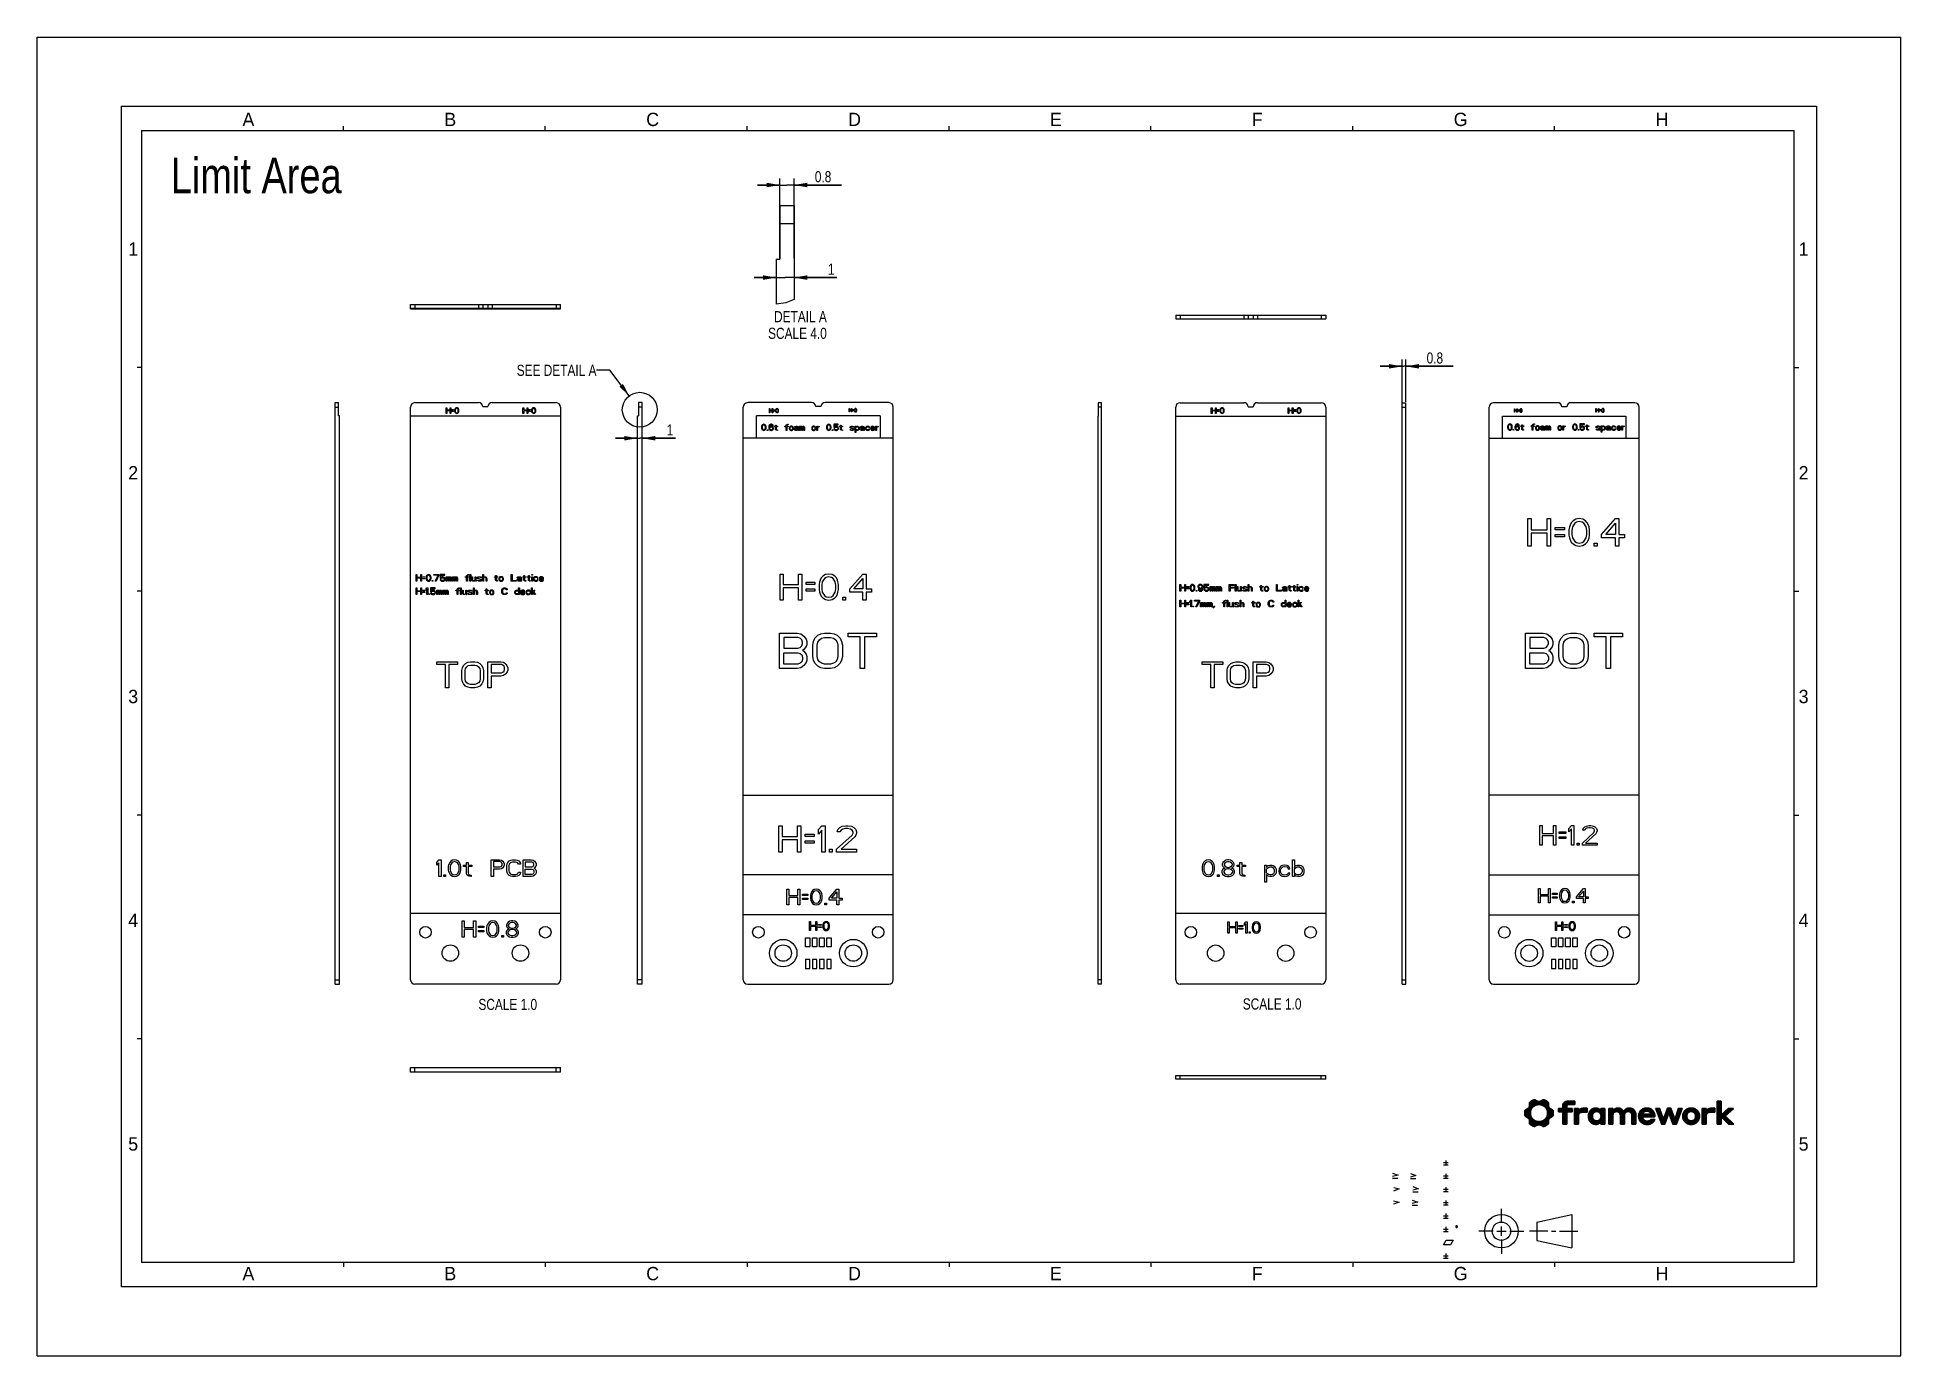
# Model space of a CAD drawing. Header units: millimetres. Extents: x 0 to 420, y 0 to 297.
import ezdxf

# ---------------------------------------------------------------- set-up
doc = ezdxf.new("R2010")
doc.units = ezdxf.units.MM
doc.header["$LTSCALE"] = 23.1
doc.layers.get('0').update_dxf_attribs({"linetype": 'CONTINUOUS'})
doc.layers.add('ASSEM_MEM', color=7, linetype='CONTINUOUS')
doc.layers.add('DETAIL', color=7, linetype='CONTINUOUS')
doc.styles.get("Standard").update_dxf_attribs({"font": 'txt', "width": 0.8})
doc.styles.add('TEXTSTYLE_2', font='txt')
doc.dimstyles.new('DIMSTYLE_1', dxfattribs={"dimtxt": 2.5, "dimasz": 3, "dimexe": 1.5, "dimexo": 1.2, "dimtad": 1, "dimlfac": 0.25, "dimdsep": 46, "dimtxsty": 'STANDARD', "dimblk": '_FILLED', "dimblk1": '_FILLED', "dimblk2": '_FILLED', "dimcen": 0.09, "dimazin": 2, "dimtp": 0.01, "dimtm": 0.01, "dimtfac": 1, "dimtofl": 0, "dimtmove": 0, "dimatfit": 3, "dimldrblk": '_FILLED', "dimfxl": 1, "dimtolj": 1, "dimarcsym": 0})
doc.dimstyles.new('DIMSTYLE_2', dxfattribs={"dimtxt": 2.5, "dimasz": 3, "dimexe": 1.5, "dimexo": 1.2, "dimtad": 1, "dimdsep": 46, "dimtxsty": 'STANDARD', "dimblk": '_FILLED', "dimblk1": '_FILLED', "dimblk2": '_FILLED', "dimcen": 0.09, "dimazin": 2, "dimtp": 0.01, "dimtm": 0.01, "dimtfac": 1, "dimtofl": 0, "dimtmove": 0, "dimatfit": 3, "dimldrblk": '_FILLED', "dimfxl": 1, "dimtolj": 1, "dimarcsym": 0})
doc.dimstyles.get("Standard").update_dxf_attribs({"dimtxt": 2.5, "dimasz": 3, "dimexe": 1.5, "dimexo": 1.2, "dimtad": 1, "dimdsep": 46, "dimtxsty": 'STANDARD', "dimblk": '_FILLED', "dimblk1": '_FILLED', "dimblk2": '_FILLED', "dimcen": 0.09, "dimazin": 2, "dimtol": 1, "dimtp": 0.01, "dimtm": 0.01, "dimtfac": 1, "dimtofl": 0, "dimtmove": 0, "dimatfit": 3, "dimldrblk": '_FILLED', "dimfxl": 1, "dimtolj": 1, "dimarcsym": 0})

msp = doc.modelspace()

# ---------------------------------------------------------------- texts
at = {"color": 7, "linetype": 'CONTINUOUS', "char_height": 3, "width": 3, "attachment_point": 1, "line_spacing_factor": 0.9, "style": 'TEXTSTYLE_2'}
for s, insert in [('A', (46.25, 280)), ('B', (91.75, 280)), ('C', (137.25, 280)), ('D', (182.75, 280)), ('E', (228.25, 280)), ('F', (273.75, 280)), ('G', (319.25, 280)), ('H', (364.75, 280)), ('1', (20.5, 250.8)), ('1', (397, 250.8)), ('2', (20.5, 200.4)), ('2', (397, 200.4)), ('3', (20.5, 150)), ('3', (397, 150)), ('4', (20.5, 99.6)), ('4', (397, 99.6)), ('5', (20.5, 49.2)), ('5', (397, 49.2)), ('A', (46.25, 20)), ('B', (91.75, 20)), ('C', (137.25, 20)), ('D', (182.75, 20)), ('E', (228.25, 20)), ('F', (273.75, 20)), ('G', (319.25, 20)), ('H', (364.75, 20))]:
    msp.add_mtext(s, dxfattribs=dict(at, insert=insert))
at = {"color": 7, "linetype": 'CONTINUOUS', "insert": (30.083, 269.869), "char_height": 8, "width": 64, "attachment_point": 1, "line_spacing_factor": 0.9}
msp.add_mtext('Limit Area', dxfattribs=at)
at = {"layer": 'DETAIL', "color": 7, "linetype": 'CONTINUOUS', "char_height": 2.5, "attachment_point": 3, "line_spacing_factor": 0.9}
for s, insert, width in [('DETAIL A\\PSCALE 4.0', (177.955, 235.315), 18), ('SEE DETAIL A', (126.045, 223.23), 24), ('SCALE 1.0', (112.659, 80.387), 18), ('SCALE 1.0', (284.934, 80.486), 18)]:
    msp.add_mtext(s, dxfattribs=dict(at, insert=insert, width=width))

# ---------------------------------------------------------------- blocks, each defined once
blk = doc.blocks.new('SYM301_BL0', base_point=(310.53, 34.5))
at = {"color": 7, "linetype": 'CONTINUOUS'}
for p, q in [((309.91, 35.07), (311.15, 34.61)), ((311.12, 34.61), (309.91, 34.29)), ((309.91, 33.93), (311.1, 33.93))]:
    blk.add_line(p, q, dxfattribs=at)
blk = doc.blocks.new('SYM301_BL1', base_point=(310.67, 37.51))
at = {"color": 7, "linetype": 'CONTINUOUS'}
for p, q in [((310.05, 38.08), (311.29, 37.62)), ((311.26, 37.62), (310.05, 37.3)), ((310.05, 36.94), (311.24, 36.94))]:
    blk.add_line(p, q, dxfattribs=at)
blk = doc.blocks.new('SYM301_BL2', base_point=(310.12, 40.46))
at = {"color": 7, "linetype": 'CONTINUOUS'}
for p, q in [((309.5, 41.03), (310.74, 40.57)), ((310.72, 40.57), (309.5, 40.25)), ((309.5, 39.89), (310.7, 39.89))]:
    blk.add_line(p, q, dxfattribs=at)
blk = doc.blocks.new('SYM001_BL3', base_point=(306.31, 34.52))
at = {"color": 7, "linetype": 'CONTINUOUS'}
for p, q in [((306.93, 34.59), (305.69, 34.13)), ((305.71, 34.91), (306.93, 34.59))]:
    blk.add_line(p, q, dxfattribs=at)
blk = doc.blocks.new('SYM001_BL4', base_point=(306.31, 37.48))
at = {"color": 7, "linetype": 'CONTINUOUS'}
for p, q in [((305.72, 37.87), (306.93, 37.56)), ((306.93, 37.56), (305.69, 37.09))]:
    blk.add_line(p, q, dxfattribs=at)
blk = doc.blocks.new('SYM301_BL5', base_point=(306.09, 40.56))
at = {"color": 7, "linetype": 'CONTINUOUS'}
for p, q in [((305.47, 41.13), (306.71, 40.67)), ((306.69, 40.67), (305.47, 40.36)), ((305.47, 39.99), (306.67, 39.99))]:
    blk.add_line(p, q, dxfattribs=at)
blk = doc.blocks.new('_FILLED')
at = {"color": 0, "linetype": 'BYBLOCK'}
blk.add_solid([(0, 0), (-1, 0.17), (-1, -0.17)], dxfattribs=at)
blk = doc.blocks.new('*D0')
at = {"color": 7, "linetype": 'CONTINUOUS'}
for p, q in [((167.36, 247.23), (167.36, 265.22)), ((170.56, 247.23), (170.56, 265.22)), ((167.36, 263.72), (162.36, 263.72)), ((162.36, 263.72), (168.96, 263.72)), ((181.25, 263.72), (168.96, 263.72)), ((170.56, 263.72), (181.25, 263.72))]:
    blk.add_line(p, q, dxfattribs=at)
at = {"color": 7, "linetype": 'CONTINUOUS', "xscale": 3, "yscale": 3, "zscale": 3}
blk.add_blockref('_FILLED', (167.36, 263.72), dxfattribs=at)
at = {"color": 7, "linetype": 'CONTINUOUS', "xscale": 3, "yscale": 3, "zscale": 3, "rotation": 180}
blk.add_blockref('_FILLED', (170.56, 263.72), dxfattribs=at)
at = {"color": 7, "linetype": 'CONTINUOUS', "insert": (175.25, 266.85), "char_height": 2.5, "width": 6, "attachment_point": 1, "line_spacing_factor": 0.9}
blk.add_mtext('0.8', dxfattribs=at)
blk = doc.blocks.new('*D1')
at = {"color": 7, "linetype": 'CONTINUOUS'}
for p, q in [((166.56, 246.01), (166.56, 241.37)), ((170.56, 247.23), (170.56, 241.37)), ((166.56, 242.87), (161.56, 242.87)), ((161.56, 242.87), (168.56, 242.87)), ((180.19, 242.87), (168.56, 242.87)), ((170.56, 242.87), (180.19, 242.87))]:
    blk.add_line(p, q, dxfattribs=at)
at = {"color": 7, "linetype": 'CONTINUOUS', "xscale": 3, "yscale": 3, "zscale": 3}
blk.add_blockref('_FILLED', (166.56, 242.87), dxfattribs=at)
at = {"color": 7, "linetype": 'CONTINUOUS', "xscale": 3, "yscale": 3, "zscale": 3, "rotation": 180}
blk.add_blockref('_FILLED', (170.56, 242.87), dxfattribs=at)
at = {"color": 7, "linetype": 'CONTINUOUS', "insert": (178.19, 246), "char_height": 2.5, "width": 2, "attachment_point": 1, "line_spacing_factor": 0.9}
blk.add_mtext('1', dxfattribs=at)
blk = doc.blocks.new('*D2')
at = {"color": 7, "linetype": 'CONTINUOUS'}
for p, q in [((307.64, 222.88), (302.64, 222.88)), ((302.64, 222.88), (308.04, 222.88)), ((307.64, 212.89), (307.64, 224.38)), ((319.14, 222.88), (308.04, 222.88)), ((308.44, 214.89), (308.44, 224.38)), ((308.44, 222.88), (319.14, 222.88))]:
    blk.add_line(p, q, dxfattribs=at)
at = {"color": 7, "linetype": 'CONTINUOUS', "xscale": 3, "yscale": 3, "zscale": 3}
blk.add_blockref('_FILLED', (307.64, 222.88), dxfattribs=at)
at = {"color": 7, "linetype": 'CONTINUOUS', "xscale": 3, "yscale": 3, "zscale": 3, "rotation": 180}
blk.add_blockref('_FILLED', (308.44, 222.88), dxfattribs=at)
at = {"color": 7, "linetype": 'CONTINUOUS', "insert": (313.14, 226.01), "char_height": 2.5, "width": 6, "attachment_point": 1, "line_spacing_factor": 0.9}
blk.add_mtext('0.8', dxfattribs=at)
blk = doc.blocks.new('*D3')
at = {"color": 7, "linetype": 'CONTINUOUS'}
for p, q in [((135.3, 206.68), (130.3, 206.68)), ((130.3, 206.68), (135.8, 206.68)), ((143.86, 206.68), (135.8, 206.68)), ((136.3, 206.68), (143.86, 206.68))]:
    blk.add_line(p, q, dxfattribs=at)
at = {"color": 7, "linetype": 'CONTINUOUS', "xscale": 3, "yscale": 3, "zscale": 3}
blk.add_blockref('_FILLED', (135.3, 206.68), dxfattribs=at)
at = {"color": 7, "linetype": 'CONTINUOUS', "xscale": 3, "yscale": 3, "zscale": 3, "rotation": 180}
blk.add_blockref('_FILLED', (136.3, 206.68), dxfattribs=at)
at = {"color": 7, "linetype": 'CONTINUOUS', "insert": (141.86, 209.81), "char_height": 2.5, "width": 2, "attachment_point": 1, "line_spacing_factor": 0.9}
blk.add_mtext('1', dxfattribs=at)

# ---------------------------------------------------------------- dimensions: what is measured, and where the dimension line sits
at = {"color": 7, "linetype": 'CONTINUOUS'}
for base, p1, p2, dimstyle, picture, middle in [((167.36, 263.723), (170.56, 246.031), (167.36, 246.031), 'DIMSTYLE_1', '*D0', (178.308, 263.723)), ((166.56, 242.873), (170.56, 248.431), (166.56, 247.207), 'DIMSTYLE_1', '*D1', (179.186, 242.873)), ((307.636, 222.883), (308.436, 213.686), (307.636, 211.686), 'DIMSTYLE_2', '*D2', (316.202, 222.883))]:
    dim = msp.add_linear_dim(base=base, p1=p1, p2=p2, angle=180, dimstyle=dimstyle, dxfattribs=at)
    dim.commit()
    dim.dimension.update_dxf_attribs({"geometry": picture, "text_midpoint": middle, "dimtype": 160})
dim = msp.add_linear_dim(base=(136.3, 206.684), p1=(135.3, 211.695), p2=(136.3, 213.695), dimstyle='DIMSTYLE_2', dxfattribs=at)
dim.commit()
dim.dimension.update_dxf_attribs({"geometry": '*D3', "text_midpoint": (142.86, 206.684), "dimtype": 160})

# ---------------------------------------------------------------- hatches: boundary and pattern name
at = {"linetype": 'CONTINUOUS'}
for points in [[(336.717, 55.465), (336.664, 55.339), (336.619, 55.208), (336.584, 55.074), (336.558, 54.936), (336.543, 54.795), (336.538, 54.65), (336.543, 54.506), (336.558, 54.365), (336.584, 54.227), (336.619, 54.093), (335.373, 53.971), (335.36, 53.989), (335.347, 54.007), (335.336, 54.026), (335.326, 54.045), (335.317, 54.065), (335.309, 54.086), (335.302, 54.107), (335.297, 54.129), (335.293, 54.151), (335.281, 54.232), (335.272, 54.315), (335.264, 54.398), (335.259, 54.481), (335.255, 54.566), (335.254, 54.65), (335.255, 54.735), (335.259, 54.819), (335.264, 54.903), (335.272, 54.986), (335.281, 55.069), (335.293, 55.151), (335.297, 55.173), (335.302, 55.194), (335.309, 55.215), (335.317, 55.236), (335.326, 55.256), (335.336, 55.275), (335.347, 55.294), (335.36, 55.312), (335.373, 55.329), (335.388, 55.346), (335.403, 55.362), (335.419, 55.376), (335.437, 55.39), (335.455, 55.403), (335.474, 55.415), (336.779, 55.586)], [(337.533, 56.341), (337.417, 56.271), (337.307, 56.193), (337.202, 56.108), (337.103, 56.016), (337.011, 55.918), (336.926, 55.813), (336.849, 55.702), (336.779, 55.586), (335.474, 55.415), (335.949, 55.69), (335.988, 55.713), (336.024, 55.739), (336.059, 55.767), (336.091, 55.797), (336.122, 55.829), (336.151, 55.862), (336.177, 55.898), (336.201, 55.934), (336.223, 55.972), (336.243, 56.011), (336.26, 56.052), (336.275, 56.093), (336.287, 56.136), (336.297, 56.179), (336.304, 56.223), (336.308, 56.268), (336.309, 56.313), (338.183, 56.561), (338.045, 56.535), (337.911, 56.5), (337.781, 56.456), (337.655, 56.402)], [(338.469, 57.256), (340.391, 57.227), (340.49, 57.15), (340.507, 57.136), (340.523, 57.12), (340.538, 57.104), (340.552, 57.087), (340.565, 57.069), (340.576, 57.051), (340.587, 57.032), (340.596, 57.012), (340.605, 56.992), (340.612, 56.971), (340.618, 56.95), (340.622, 56.928), (340.626, 56.906), (340.628, 56.884), (340.628, 56.862), (338.183, 56.561), (336.309, 56.313), (336.309, 56.862), (336.31, 56.884), (336.312, 56.906), (336.315, 56.928), (336.32, 56.95), (336.326, 56.971), (336.333, 56.992), (336.341, 57.012), (336.351, 57.032), (336.361, 57.051), (336.373, 57.069), (336.386, 57.087), (336.4, 57.104), (336.415, 57.12), (336.431, 57.136), (336.448, 57.15), (336.546, 57.227), (338.239, 57.293), (338.284, 57.28), (338.33, 57.269), (338.376, 57.262), (338.422, 57.257)], [(338.195, 57.31), (338.239, 57.293), (336.546, 57.227), (336.648, 57.3), (338.109, 57.352), (338.151, 57.33)], [(337.633, 57.627), (338.109, 57.352), (336.648, 57.3), (336.752, 57.369), (336.859, 57.433), (336.969, 57.494), (337.081, 57.551), (337.196, 57.603), (337.593, 57.647), (337.613, 57.637)], [(337.421, 57.675), (337.443, 57.676), (337.465, 57.676), (337.487, 57.674), (337.508, 57.671), (337.53, 57.667), (337.551, 57.661), (337.572, 57.655), (337.593, 57.647), (337.196, 57.603), (337.313, 57.651), (337.334, 57.658), (337.355, 57.664), (337.377, 57.669), (337.399, 57.673)], [(338.469, 56.582), (338.325, 56.577), (338.183, 56.561), (340.628, 56.862), (340.628, 56.313), (340.63, 56.268), (339.631, 56.193), (339.52, 56.271), (339.404, 56.341), (339.283, 56.402), (339.157, 56.456), (339.027, 56.5), (338.892, 56.535), (338.754, 56.561), (338.613, 56.577)], [(340.186, 57.369), (340.29, 57.3), (340.391, 57.227), (338.469, 57.256), (338.515, 57.257), (338.562, 57.262), (338.608, 57.269), (338.653, 57.28), (338.699, 57.293), (338.743, 57.31), (338.786, 57.33), (338.829, 57.352), (339.742, 57.603), (339.857, 57.551), (339.969, 57.494), (340.079, 57.433)], [(339.495, 57.676), (339.517, 57.675), (339.539, 57.673), (339.56, 57.669), (339.582, 57.664), (339.603, 57.658), (339.625, 57.651), (339.742, 57.603), (338.829, 57.352), (339.305, 57.627), (339.324, 57.637), (339.345, 57.647), (339.365, 57.655), (339.386, 57.661), (339.408, 57.667), (339.429, 57.671), (339.451, 57.674), (339.473, 57.676)], [(340.634, 56.223), (340.641, 56.179), (339.736, 56.108), (339.631, 56.193), (340.63, 56.268)], [(340.65, 56.136), (340.663, 56.093), (339.834, 56.016), (339.736, 56.108), (340.641, 56.179)], [(340.677, 56.052), (340.694, 56.011), (339.926, 55.918), (339.834, 56.016), (340.663, 56.093)], [(340.736, 55.934), (340.76, 55.898), (340.011, 55.813), (339.926, 55.918), (340.694, 56.011), (340.714, 55.972)], [(340.815, 55.829), (340.846, 55.797), (340.089, 55.702), (340.011, 55.813), (340.76, 55.898), (340.787, 55.862)], [(340.95, 55.713), (340.988, 55.69), (341.464, 55.415), (340.274, 55.339), (340.22, 55.465), (340.159, 55.586), (340.089, 55.702), (340.846, 55.797), (340.879, 55.767), (340.913, 55.739)], [(341.55, 55.346), (341.565, 55.329), (340.318, 55.208), (340.274, 55.339), (341.464, 55.415), (341.483, 55.403), (341.501, 55.39), (341.518, 55.376), (341.535, 55.362)], [(341.628, 55.215), (341.635, 55.194), (340.353, 55.074), (340.318, 55.208), (341.565, 55.329), (341.578, 55.312), (341.59, 55.294), (341.601, 55.275), (341.612, 55.256), (341.621, 55.236)], [(341.644, 55.151), (341.656, 55.069), (340.379, 54.936), (340.353, 55.074), (341.635, 55.194), (341.64, 55.173)], [(341.666, 54.986), (341.674, 54.903), (340.395, 54.795), (340.379, 54.936), (341.656, 55.069)], [(341.682, 54.566), (341.679, 54.481), (340.379, 54.365), (340.395, 54.506), (341.684, 54.65)], [(341.679, 54.819), (341.682, 54.735), (341.684, 54.65), (340.395, 54.506), (340.4, 54.65), (340.395, 54.795), (341.674, 54.903)], [(344.713, 56.052), (344.713, 55.711), (342.857, 54.96), (342.857, 55.711), (343.823, 55.711), (344.722, 56.188), (344.717, 56.144), (344.714, 56.099)], [(345.971, 55.711), (345.971, 54.96), (344.713, 54.96), (344.713, 52.193), (343.823, 52.193), (343.823, 54.96), (342.857, 54.96), (344.713, 55.711)], [(344.765, 56.34), (344.751, 56.305), (343.823, 56.225), (343.825, 56.317), (344.8, 56.404), (344.782, 56.373)], [(344.73, 56.229), (344.722, 56.188), (343.823, 55.711), (343.823, 56.225), (344.751, 56.305), (344.739, 56.268)], [(344.821, 56.433), (344.8, 56.404), (343.825, 56.317), (343.832, 56.404), (344.871, 56.484), (344.845, 56.459)], [(344.899, 56.506), (344.871, 56.484), (343.832, 56.404), (343.844, 56.488), (344.999, 56.558), (344.963, 56.543), (344.93, 56.525)], [(345.037, 56.571), (344.999, 56.558), (343.844, 56.488), (343.861, 56.569), (345.269, 56.601), (345.217, 56.6), (345.168, 56.596), (345.122, 56.59), (345.078, 56.582)], [(344.892, 57.308), (344.998, 57.31), (346.514, 57.31), (346.514, 56.601), (345.269, 56.601), (343.861, 56.569), (343.882, 56.646), (343.908, 56.718), (343.939, 56.787), (343.974, 56.853), (344.015, 56.914), (344.06, 56.971), (344.111, 57.023), (344.166, 57.072), (344.226, 57.116), (344.292, 57.156), (344.362, 57.192), (344.437, 57.223), (344.518, 57.249), (344.604, 57.271), (344.694, 57.288), (344.79, 57.3)], [(348.426, 55.73), (348.517, 55.732), (349.337, 55.732), (349.337, 54.849), (348.399, 54.849), (348.307, 54.848), (348.221, 54.844), (348.139, 54.837), (348.062, 54.828), (347.99, 54.816), (347.922, 54.801), (347.859, 54.784), (347.8, 54.764), (347.745, 54.741), (347.695, 54.715), (347.649, 54.686), (347.606, 54.654), (347.564, 54.617), (347.527, 54.575), (347.494, 54.531), (347.466, 54.482), (347.442, 54.43), (346.494, 52.193), (346.494, 55.711), (347.377, 55.711), (347.377, 55.12), (347.397, 55.163), (347.423, 55.21), (347.455, 55.261), (347.494, 55.314), (347.54, 55.368), (347.593, 55.423), (347.638, 55.463), (347.689, 55.502), (347.744, 55.539), (347.805, 55.575), (347.872, 55.608), (347.944, 55.638), (348.023, 55.665), (348.108, 55.688), (348.181, 55.703), (348.258, 55.715), (348.34, 55.724)], [(350.662, 54.557), (350.625, 54.492), (349.639, 54.393), (349.669, 54.528), (350.702, 54.619)], [(350.748, 54.677), (350.702, 54.619), (349.669, 54.528), (349.708, 54.658), (350.797, 54.731)], [(350.85, 54.781), (350.797, 54.731), (349.708, 54.658), (349.754, 54.781), (350.968, 54.868), (350.907, 54.827)], [(351.032, 54.904), (350.968, 54.868), (349.754, 54.781), (349.807, 54.897), (351.405, 55.006), (351.324, 54.997), (351.246, 54.982), (351.172, 54.961), (351.1, 54.935)], [(349.868, 55.007), (349.935, 55.111), (351.489, 55.009), (351.405, 55.006), (349.807, 54.897)], [(352.404, 55.235), (352.422, 55.207), (349.935, 55.111), (350.008, 55.208), (352.381, 55.267)], [(352.435, 55.183), (351.995, 54.868), (351.932, 54.904), (351.866, 54.935), (351.797, 54.961), (351.724, 54.982), (351.649, 54.997), (351.57, 55.006), (351.489, 55.009), (349.935, 55.111), (352.422, 55.207)], [(352.355, 55.302), (352.381, 55.267), (350.008, 55.208), (350.088, 55.297), (352.312, 55.352)], [(352.262, 55.404), (352.312, 55.352), (350.088, 55.297), (350.181, 55.388), (352.203, 55.459)], [(351.973, 55.617), (352.058, 55.566), (352.135, 55.513), (352.203, 55.459), (350.181, 55.388), (350.282, 55.47), (350.388, 55.543), (350.499, 55.607), (351.903, 55.652)], [(351.747, 55.714), (351.827, 55.685), (351.903, 55.652), (350.499, 55.607), (350.616, 55.661), (350.737, 55.706), (351.661, 55.739)], [(351.125, 55.782), (351.26, 55.788), (351.369, 55.784), (351.472, 55.775), (351.569, 55.759), (351.661, 55.739), (350.737, 55.706), (350.863, 55.741), (350.992, 55.767)], [(352.435, 55.183), (352.435, 55.711), (353.325, 55.711), (353.325, 52.193), (352.442, 52.193), (352.442, 52.749), (352.36, 53.481), (352.386, 53.553), (352.409, 53.628), (352.426, 53.705), (352.439, 53.785), (352.446, 53.868), (352.449, 53.952), (352.446, 54.037), (352.439, 54.119), (352.426, 54.199), (352.409, 54.276), (352.386, 54.351), (352.36, 54.423), (352.328, 54.492), (352.293, 54.557), (352.253, 54.619), (352.209, 54.677), (352.161, 54.731), (352.109, 54.781), (352.054, 54.827), (351.995, 54.868)], [(355.114, 54.07), (355.114, 52.193), (354.231, 52.193), (354.231, 55.711), (355.114, 55.711), (355.114, 55.12), (355.194, 54.491), (355.17, 54.427), (355.15, 54.361), (355.134, 54.292), (355.123, 54.221), (355.116, 54.147)], [(356.268, 55.788), (356.372, 55.784), (356.473, 55.775), (356.571, 55.76), (356.666, 55.738), (356.757, 55.712), (356.845, 55.679), (356.929, 55.641), (357.01, 55.598), (357.086, 55.55), (357.159, 55.497), (357.228, 55.439), (357.292, 55.377), (357.352, 55.31), (357.408, 55.239), (357.459, 55.164), (357.505, 55.085), (355.909, 54.992), (355.837, 54.985), (355.768, 54.972), (355.702, 54.955), (355.639, 54.933), (355.58, 54.907), (355.523, 54.876), (355.469, 54.841), (355.419, 54.802), (355.372, 54.759), (355.329, 54.712), (355.29, 54.662), (355.254, 54.608), (355.222, 54.551), (355.194, 54.491), (355.114, 55.12), (355.142, 55.17), (355.175, 55.223), (355.215, 55.277), (355.261, 55.333), (355.313, 55.389), (355.37, 55.444), (355.434, 55.498), (355.503, 55.55), (355.578, 55.599), (355.66, 55.644), (355.747, 55.685), (355.839, 55.719), (355.918, 55.743), (356, 55.762), (356.085, 55.776), (356.175, 55.785)], [(356.055, 54.993), (355.983, 54.995), (355.909, 54.992), (357.505, 55.085), (357.547, 55.002), (358.576, 54.995), (358.502, 54.992), (358.43, 54.985), (358.362, 54.972), (358.296, 54.955), (358.233, 54.933), (358.173, 54.907), (358.116, 54.876), (358.063, 54.841), (358.012, 54.802), (357.966, 54.759), (357.922, 54.712), (357.883, 54.662), (357.847, 54.608), (357.815, 54.551), (357.787, 54.491), (357.763, 54.427), (357.743, 54.361), (357.728, 54.292), (357.716, 54.221), (357.709, 54.147), (357.707, 54.07), (357.707, 52.193), (356.817, 52.193), (356.817, 54.07), (356.815, 54.148), (356.809, 54.224), (356.798, 54.297), (356.783, 54.366), (356.765, 54.433), (356.742, 54.497), (356.715, 54.557), (356.685, 54.614), (356.651, 54.668), (356.613, 54.718), (356.572, 54.764), (356.527, 54.806), (356.479, 54.845), (356.428, 54.879), (356.373, 54.909), (356.316, 54.935), (356.255, 54.956), (356.191, 54.973), (356.124, 54.985)], [(358.84, 55.788), (358.965, 55.783), (359.086, 55.77), (359.201, 55.749), (359.312, 55.72), (359.418, 55.683), (359.519, 55.638), (359.614, 55.587), (359.704, 55.528), (359.789, 55.462), (359.867, 55.391), (359.94, 55.312), (360.006, 55.228), (360.066, 55.138), (360.12, 55.043), (360.167, 54.942), (360.207, 54.837), (360.24, 54.727), (359.278, 54.614), (359.244, 54.668), (359.206, 54.718), (359.165, 54.764), (359.121, 54.806), (359.072, 54.845), (359.021, 54.879), (358.967, 54.909), (358.909, 54.935), (358.848, 54.956), (358.784, 54.973), (358.718, 54.985), (358.648, 54.993), (358.576, 54.995), (357.547, 55.002), (357.58, 55.064), (357.618, 55.128), (357.662, 55.193), (357.712, 55.26), (357.768, 55.326), (357.83, 55.391), (357.899, 55.454), (357.975, 55.515), (358.057, 55.571), (358.146, 55.623), (358.243, 55.67), (358.347, 55.71), (358.436, 55.737), (358.529, 55.758), (358.628, 55.774), (358.731, 55.784)], [(360.24, 54.727), (360.266, 54.612), (360.285, 54.493), (360.296, 54.37), (360.3, 54.244), (360.3, 52.193), (359.41, 52.193), (359.41, 54.07), (359.408, 54.148), (359.402, 54.224), (359.391, 54.297), (359.376, 54.366), (359.358, 54.433), (359.335, 54.497), (359.308, 54.557), (359.278, 54.614)], [(361.878, 54.548), (361.855, 54.485), (360.964, 54.398), (360.998, 54.537), (361.935, 54.667), (361.905, 54.609)], [(361.969, 54.722), (361.935, 54.667), (360.998, 54.537), (361.042, 54.669), (362.005, 54.773)], [(362.046, 54.822), (362.005, 54.773), (361.042, 54.669), (361.095, 54.796), (362.136, 54.908), (362.089, 54.866)], [(362.185, 54.946), (362.136, 54.908), (361.095, 54.796), (361.156, 54.917), (362.294, 55.01), (362.238, 54.98)], [(362.352, 55.037), (362.294, 55.01), (361.156, 54.917), (361.226, 55.031), (362.686, 55.111), (362.614, 55.104), (362.545, 55.094), (362.478, 55.079), (362.414, 55.06)], [(362.609, 55.796), (362.761, 55.801), (362.913, 55.796), (363.061, 55.781), (363.204, 55.757), (363.342, 55.723), (363.474, 55.679), (363.6, 55.627), (363.72, 55.566), (363.834, 55.496), (363.941, 55.418), (364.041, 55.331), (364.134, 55.237), (364.219, 55.135), (364.297, 55.025), (364.366, 54.909), (364.427, 54.785), (364.48, 54.654), (363.625, 54.552), (363.597, 54.614), (363.565, 54.673), (363.531, 54.728), (363.493, 54.779), (363.453, 54.828), (363.409, 54.872), (363.363, 54.913), (363.314, 54.951), (363.262, 54.984), (363.207, 55.014), (363.15, 55.04), (363.091, 55.062), (363.029, 55.08), (362.965, 55.095), (362.899, 55.105), (362.831, 55.111), (362.761, 55.113), (362.686, 55.111), (361.226, 55.031), (361.304, 55.138), (361.39, 55.239), (361.483, 55.332), (361.583, 55.417), (361.69, 55.495), (361.804, 55.564), (361.924, 55.626), (362.05, 55.678), (362.182, 55.722), (362.319, 55.756), (362.462, 55.781)], [(364.48, 54.654), (364.523, 54.516), (364.558, 54.372), (363.671, 54.418), (363.65, 54.487), (363.625, 54.552)], [(368.189, 55.739), (369.051, 53.368), (370.719, 55.711), (369.433, 52.165), (368.633, 52.165), (367.737, 54.613), (366.847, 52.165), (366.068, 52.165), (366.534, 53.347), (367.403, 55.739)], [(371.931, 54.554), (371.894, 54.489), (370.918, 54.392), (370.955, 54.529), (371.973, 54.616)], [(372.019, 54.674), (371.973, 54.616), (370.955, 54.529), (371.001, 54.661), (372.123, 54.779), (372.069, 54.729)], [(372.181, 54.825), (372.123, 54.779), (371.001, 54.661), (371.057, 54.787), (372.308, 54.903), (372.243, 54.866)], [(372.377, 54.934), (372.308, 54.903), (371.057, 54.787), (371.121, 54.907), (372.684, 55.006), (372.603, 54.996), (372.524, 54.981), (372.449, 54.96)], [(372.768, 55.801), (372.919, 55.796), (373.067, 55.781), (373.21, 55.755), (373.349, 55.72), (373.483, 55.676), (373.611, 55.622), (373.734, 55.56), (373.851, 55.489), (373.962, 55.411), (374.066, 55.324), (374.163, 55.23), (374.252, 55.129), (374.334, 55.022), (374.407, 54.907), (374.472, 54.787), (374.527, 54.661), (374.574, 54.529), (373.669, 54.423), (373.636, 54.492), (373.599, 54.557), (373.557, 54.619), (373.511, 54.677), (373.461, 54.731), (373.408, 54.781), (373.35, 54.827), (373.289, 54.868), (373.224, 54.904), (373.155, 54.935), (373.084, 54.961), (373.009, 54.982), (372.932, 54.997), (372.851, 55.006), (372.768, 55.009), (372.684, 55.006), (371.121, 54.907), (371.194, 55.022), (371.276, 55.129), (371.365, 55.23), (371.462, 55.324), (371.566, 55.411), (371.677, 55.489), (371.794, 55.56), (371.918, 55.622), (372.047, 55.676), (372.182, 55.72), (372.322, 55.755), (372.466, 55.781), (372.615, 55.796)], [(377.209, 55.73), (377.3, 55.732), (378.121, 55.732), (378.121, 54.849), (377.182, 54.849), (377.09, 54.848), (377.004, 54.844), (376.922, 54.837), (376.845, 54.828), (376.773, 54.816), (376.705, 54.801), (376.642, 54.784), (376.583, 54.764), (376.529, 54.741), (376.478, 54.715), (376.432, 54.686), (376.389, 54.654), (376.348, 54.617), (376.31, 54.575), (376.278, 54.531), (376.249, 54.482), (376.225, 54.43), (375.277, 52.193), (375.277, 55.711), (376.16, 55.711), (376.16, 55.12), (376.181, 55.163), (376.207, 55.21), (376.238, 55.261), (376.277, 55.314), (376.323, 55.368), (376.376, 55.423), (376.422, 55.463), (376.472, 55.502), (376.527, 55.539), (376.588, 55.575), (376.655, 55.608), (376.728, 55.638), (376.806, 55.665), (376.891, 55.688), (376.964, 55.703), (377.041, 55.715), (377.123, 55.724)], [(379.519, 54.279), (381.132, 55.711), (382.293, 55.711), (380.423, 54.07), (382.39, 52.193), (381.201, 52.193), (379.519, 53.792), (379.519, 52.193), (378.643, 52.193), (378.643, 57.31), (379.519, 57.31)], [(336.619, 54.093), (336.664, 53.962), (336.717, 53.836), (335.949, 53.612), (335.474, 53.886), (335.455, 53.898), (335.437, 53.911), (335.419, 53.924), (335.403, 53.939), (335.388, 53.955), (335.373, 53.971)], [(336.779, 53.715), (336.849, 53.599), (336.926, 53.488), (337.011, 53.383), (337.103, 53.285), (337.202, 53.193), (337.307, 53.108), (337.417, 53.03), (337.533, 52.96), (336.309, 52.439), (336.309, 52.988), (336.308, 53.036), (336.303, 53.083), (336.295, 53.13), (336.284, 53.176), (336.27, 53.221), (336.254, 53.264), (336.235, 53.307), (336.213, 53.348), (336.188, 53.388), (336.161, 53.425), (336.131, 53.462), (336.099, 53.496), (336.065, 53.528), (336.029, 53.558), (335.99, 53.586), (335.949, 53.612), (336.717, 53.836)], [(338.469, 52.719), (338.613, 52.724), (338.754, 52.74), (340.628, 52.439), (340.628, 52.417), (340.626, 52.395), (340.622, 52.373), (340.618, 52.351), (340.612, 52.33), (340.605, 52.309), (340.596, 52.289), (340.587, 52.269), (340.576, 52.25), (340.565, 52.232), (340.552, 52.214), (340.538, 52.197), (340.523, 52.181), (340.507, 52.165), (340.49, 52.151), (340.391, 52.074), (338.608, 52.032), (338.562, 52.039), (338.515, 52.044), (338.469, 52.045), (336.648, 52.001), (336.546, 52.074), (336.448, 52.151), (336.431, 52.165), (336.415, 52.181), (336.4, 52.197), (336.386, 52.214), (336.373, 52.232), (336.361, 52.25), (336.351, 52.269), (336.341, 52.289), (336.333, 52.309), (336.326, 52.33), (336.32, 52.351), (336.315, 52.373), (336.312, 52.395), (336.31, 52.417), (336.309, 52.439), (337.533, 52.96), (337.655, 52.899), (337.781, 52.845), (337.911, 52.801), (338.045, 52.766), (338.183, 52.74), (338.325, 52.724)], [(338.239, 52.008), (338.195, 51.991), (336.752, 51.932), (336.648, 52.001), (338.469, 52.045), (338.422, 52.044), (338.376, 52.039), (338.33, 52.032), (338.284, 52.021)], [(338.109, 51.949), (337.633, 51.674), (337.313, 51.65), (337.196, 51.698), (337.081, 51.75), (336.969, 51.807), (336.859, 51.867), (336.752, 51.932), (338.195, 51.991), (338.151, 51.972)], [(337.593, 51.654), (337.572, 51.646), (337.551, 51.639), (337.53, 51.634), (337.508, 51.63), (337.487, 51.627), (337.465, 51.625), (337.443, 51.625), (337.421, 51.626), (337.399, 51.628), (337.377, 51.632), (337.355, 51.636), (337.334, 51.643), (337.313, 51.65), (337.633, 51.674), (337.613, 51.663)], [(338.608, 52.032), (340.391, 52.074), (340.29, 52.001), (340.186, 51.932), (339.305, 51.674), (338.829, 51.949), (338.786, 51.972), (338.743, 51.991), (338.699, 52.008), (338.653, 52.021)], [(340.63, 53.036), (340.628, 52.988), (340.628, 52.439), (338.754, 52.74), (338.892, 52.766), (339.027, 52.801), (339.157, 52.845), (339.283, 52.899), (339.404, 52.96), (339.52, 53.03), (340.635, 53.083)], [(339.742, 51.698), (339.625, 51.65), (339.603, 51.643), (339.582, 51.636), (339.56, 51.632), (339.539, 51.628), (339.517, 51.626), (339.495, 51.625), (339.473, 51.625), (339.451, 51.627), (339.429, 51.63), (339.408, 51.634), (339.386, 51.639), (339.365, 51.646), (339.345, 51.654), (339.324, 51.663), (339.305, 51.674), (340.186, 51.932), (340.079, 51.867), (339.969, 51.807), (339.857, 51.75)], [(340.642, 53.13), (340.635, 53.083), (339.52, 53.03), (339.631, 53.108), (340.653, 53.176)], [(340.667, 53.221), (340.653, 53.176), (339.631, 53.108), (339.736, 53.193), (340.683, 53.264)], [(340.703, 53.307), (340.683, 53.264), (339.736, 53.193), (339.834, 53.285), (340.725, 53.348)], [(340.749, 53.388), (340.725, 53.348), (339.834, 53.285), (339.926, 53.383), (340.806, 53.462), (340.776, 53.425)], [(340.838, 53.496), (340.806, 53.462), (339.926, 53.383), (340.011, 53.488), (340.948, 53.586), (340.909, 53.558), (340.872, 53.528)], [(341.464, 53.886), (340.988, 53.612), (340.948, 53.586), (340.011, 53.488), (340.089, 53.599), (340.159, 53.715), (340.22, 53.836), (341.55, 53.955), (341.535, 53.939), (341.518, 53.924), (341.501, 53.911), (341.483, 53.898)], [(341.565, 53.971), (341.55, 53.955), (340.22, 53.836), (340.274, 53.962), (341.628, 54.086), (341.621, 54.065), (341.612, 54.045), (341.601, 54.026), (341.59, 54.007), (341.578, 53.989)], [(341.635, 54.107), (341.628, 54.086), (340.274, 53.962), (340.318, 54.093), (341.644, 54.151), (341.64, 54.129)], [(341.656, 54.232), (341.644, 54.151), (340.318, 54.093), (340.353, 54.227), (341.666, 54.315)], [(341.674, 54.398), (341.666, 54.315), (340.353, 54.227), (340.379, 54.365), (341.679, 54.481)], [(347.377, 54.042), (347.377, 52.193), (346.494, 52.193), (347.442, 54.43), (347.421, 54.375), (347.405, 54.316), (347.393, 54.253), (347.384, 54.187), (347.379, 54.116)], [(350.513, 54.119), (350.505, 54.037), (350.502, 53.952), (349.603, 53.798), (349.598, 53.952), (349.603, 54.105), (350.525, 54.199)], [(350.543, 54.276), (350.525, 54.199), (349.603, 54.105), (349.617, 54.252), (350.566, 54.351)], [(350.505, 53.868), (350.513, 53.785), (349.617, 53.649), (349.603, 53.798), (350.502, 53.952)], [(350.593, 54.423), (350.566, 54.351), (349.617, 54.252), (349.639, 54.393), (350.625, 54.492)], [(350.525, 53.705), (350.543, 53.628), (349.639, 53.507), (349.617, 53.649), (350.513, 53.785)], [(350.566, 53.553), (350.593, 53.481), (349.669, 53.371), (349.639, 53.507), (350.543, 53.628)], [(350.625, 53.412), (350.662, 53.347), (349.708, 53.241), (349.669, 53.371), (350.593, 53.481)], [(350.702, 53.285), (350.748, 53.227), (349.754, 53.118), (349.708, 53.241), (350.662, 53.347)], [(350.85, 53.123), (350.907, 53.077), (349.807, 53.001), (349.754, 53.118), (350.748, 53.227), (350.797, 53.173)], [(350.968, 53.036), (351.032, 53), (349.868, 52.891), (349.807, 53.001), (350.907, 53.077)], [(351.489, 52.895), (351.57, 52.898), (351.649, 52.907), (351.724, 52.922), (351.797, 52.943), (351.866, 52.969), (351.932, 53), (351.995, 53.036), (352.054, 53.077), (352.109, 53.123), (352.161, 53.173), (352.209, 53.227), (352.253, 53.285), (352.293, 53.347), (352.328, 53.412), (352.36, 53.481), (352.442, 52.749), (349.934, 52.787), (349.868, 52.891), (351.032, 53), (351.1, 52.969), (351.172, 52.943), (351.246, 52.922), (351.324, 52.907), (351.405, 52.898)], [(352.413, 52.696), (352.391, 52.663), (350.087, 52.602), (350.008, 52.691), (349.934, 52.787), (352.442, 52.749), (352.429, 52.725)], [(352.366, 52.627), (352.324, 52.575), (350.18, 52.512), (350.087, 52.602), (352.391, 52.663)], [(352.274, 52.52), (352.216, 52.464), (352.166, 52.421), (350.386, 52.358), (350.28, 52.43), (350.18, 52.512), (352.324, 52.575)], [(352.111, 52.378), (352.051, 52.337), (350.497, 52.295), (350.386, 52.358), (352.166, 52.421)], [(351.985, 52.297), (351.914, 52.26), (351.837, 52.226), (351.755, 52.195), (350.859, 52.162), (350.734, 52.197), (350.613, 52.241), (350.497, 52.295), (352.051, 52.337)], [(351.666, 52.168), (351.592, 52.151), (351.513, 52.136), (351.119, 52.122), (350.987, 52.137), (350.859, 52.162), (351.755, 52.195)], [(351.43, 52.126), (351.344, 52.119), (351.253, 52.117), (351.119, 52.122), (351.513, 52.136)], [(363.671, 54.418), (364.558, 54.372), (364.583, 54.222), (364.598, 54.066), (364.603, 53.903), (360.923, 53.803), (360.918, 53.952), (360.923, 54.106), (360.939, 54.255), (360.964, 54.398), (361.855, 54.485), (361.836, 54.418)], [(364.603, 53.903), (364.603, 53.806), (361.808, 53.806), (361.816, 53.729), (361.829, 53.653), (360.964, 53.517), (360.939, 53.658), (360.923, 53.803)], [(361.847, 53.58), (361.869, 53.509), (360.999, 53.381), (360.964, 53.517), (361.829, 53.653)], [(361.896, 53.44), (361.927, 53.374), (361.043, 53.249), (360.999, 53.381), (361.869, 53.509)], [(362.001, 53.252), (362.044, 53.195), (361.097, 53.123), (361.043, 53.249), (361.927, 53.374), (361.962, 53.311)], [(362.091, 53.142), (362.141, 53.093), (361.159, 53.003), (361.097, 53.123), (362.044, 53.195)], [(362.254, 53.006), (362.315, 52.968), (361.23, 52.889), (361.159, 53.003), (362.141, 53.093), (362.196, 53.047)], [(362.447, 52.907), (362.518, 52.883), (361.309, 52.781), (361.23, 52.889), (362.315, 52.968), (362.379, 52.935)], [(363.67, 53.2), (363.685, 53.222), (364.561, 53.222), (364.544, 53.145), (364.516, 53.059), (364.475, 52.967), (364.421, 52.87), (364.353, 52.771), (364.272, 52.672), (361.493, 52.585), (361.397, 52.679), (361.309, 52.781), (362.83, 52.84), (362.896, 52.841), (362.959, 52.845), (363.019, 52.851), (363.075, 52.86), (363.129, 52.87), (363.192, 52.886), (363.251, 52.904), (363.306, 52.924), (363.356, 52.946), (363.403, 52.97), (363.445, 52.994), (363.484, 53.02), (363.519, 53.045), (363.561, 53.08), (363.596, 53.113), (363.626, 53.145), (363.651, 53.174)], [(362.83, 52.84), (361.309, 52.781), (362.518, 52.883), (362.592, 52.864), (362.668, 52.851), (362.748, 52.843)], [(364.202, 52.599), (364.123, 52.527), (364.036, 52.458), (363.94, 52.393), (363.835, 52.332), (363.721, 52.276), (363.597, 52.227), (363.464, 52.185), (362.363, 52.15), (362.219, 52.186), (362.081, 52.231), (361.949, 52.285), (361.825, 52.348), (361.707, 52.419), (361.596, 52.498), (361.493, 52.585), (364.272, 52.672)], [(363.35, 52.156), (363.23, 52.134), (363.103, 52.117), (362.97, 52.106), (362.83, 52.103), (362.669, 52.108), (362.513, 52.124), (362.363, 52.15), (363.464, 52.185)], [(371.778, 54.117), (371.77, 54.036), (371.767, 53.952), (370.876, 53.801), (370.87, 53.952), (370.876, 54.103), (371.791, 54.197)], [(371.81, 54.274), (371.791, 54.197), (370.876, 54.103), (370.892, 54.25), (371.833, 54.348)], [(371.77, 53.869), (371.778, 53.787), (370.892, 53.655), (370.876, 53.801), (371.767, 53.952)], [(371.861, 54.42), (371.833, 54.348), (370.892, 54.25), (370.918, 54.392), (371.894, 54.489)], [(371.791, 53.708), (371.81, 53.63), (370.918, 53.513), (370.892, 53.655), (371.778, 53.787)], [(371.833, 53.556), (371.861, 53.484), (370.955, 53.375), (370.918, 53.513), (371.81, 53.63)], [(371.894, 53.415), (371.931, 53.35), (371.001, 53.244), (370.955, 53.375), (371.861, 53.484)], [(371.973, 53.288), (372.019, 53.23), (371.057, 53.117), (371.001, 53.244), (371.931, 53.35)], [(372.123, 53.125), (372.181, 53.079), (371.121, 52.997), (371.057, 53.117), (372.019, 53.23), (372.069, 53.175)], [(372.308, 53.001), (372.377, 52.97), (371.194, 52.882), (371.121, 52.997), (372.181, 53.079), (372.243, 53.038)], [(372.768, 52.895), (372.851, 52.898), (374.334, 52.882), (374.252, 52.775), (374.163, 52.674), (374.066, 52.58), (373.962, 52.493), (373.851, 52.415), (373.734, 52.344), (373.611, 52.282), (373.483, 52.229), (373.349, 52.184), (373.21, 52.149), (373.067, 52.123), (372.919, 52.108), (372.768, 52.103), (372.615, 52.108), (372.466, 52.123), (372.322, 52.149), (372.182, 52.184), (372.047, 52.229), (371.918, 52.282), (371.794, 52.344), (371.677, 52.415), (371.566, 52.493), (371.462, 52.58), (371.365, 52.674), (371.276, 52.775), (371.194, 52.882), (372.377, 52.97), (372.449, 52.944), (372.524, 52.923), (372.603, 52.908), (372.684, 52.898)], [(374.574, 54.529), (374.611, 54.392), (374.637, 54.25), (374.654, 54.103), (374.659, 53.952), (374.654, 53.801), (374.637, 53.655), (374.611, 53.513), (374.574, 53.375), (374.527, 53.244), (374.472, 53.117), (374.407, 52.997), (374.334, 52.882), (372.851, 52.898), (372.932, 52.907), (373.009, 52.922), (373.084, 52.943), (373.155, 52.969), (373.224, 53), (373.289, 53.036), (373.35, 53.077), (373.408, 53.123), (373.461, 53.173), (373.511, 53.227), (373.557, 53.285), (373.599, 53.347), (373.636, 53.412), (373.669, 53.481), (373.697, 53.553), (373.72, 53.628), (373.738, 53.705), (373.752, 53.785), (373.76, 53.868), (373.762, 53.952), (373.76, 54.037), (373.752, 54.119), (373.738, 54.199), (373.72, 54.276), (373.697, 54.351), (373.669, 54.423)], [(376.16, 54.042), (376.16, 52.193), (375.277, 52.193), (376.225, 54.43), (376.204, 54.375), (376.188, 54.316), (376.176, 54.253), (376.167, 54.187), (376.162, 54.116)]]:
    msp.add_hatch(color=7, dxfattribs=at).paths.add_polyline_path(points)

# ---------------------------------------------------------------- linework, layer by layer
at = {"color": 7, "linetype": 'CONTINUOUS'}
for p, q in [((0, 0), (0, 297)), ((0, 297), (420, 297)), ((420, 0), (420, 297)), ((19, 15.5), (19, 281.5)), ((19, 281.5), (401, 281.5)), ((401, 281.5), (401, 15.5)), ((23.5, 276), (23.5, 21)), ((23.5, 276), (396, 276)), ((69, 276), (69, 277)), ((114.5, 276), (114.5, 277)), ((160, 276), (160, 277)), ((205.5, 276), (205.5, 277)), ((251, 276), (251, 277)), ((296.5, 276), (296.5, 277)), ((342, 276), (342, 277)), ((396, 21), (396, 276)), ((167.36, 259.007), (167.36, 247.007)), ((170.56, 259.007), (167.36, 259.007)), ((170.56, 259.007), (170.56, 237.94)), ((170.56, 255.007), (167.36, 255.007)), ((166.56, 247.007), (166.56, 236.864)), ((166.56, 247.007), (167.36, 247.007)), ((168.721, 237.193), (166.56, 236.864)), ((170.56, 237.94), (168.721, 237.193)), ((23.5, 222.6), (22.5, 222.6)), ((396, 222.6), (397, 222.6)), ((23.5, 172.2), (22.5, 172.2)), ((396, 172.2), (397, 172.2)), ((23.5, 121.8), (22.5, 121.8)), ((396, 121.8), (397, 121.8)), ((23.5, 71.4), (22.5, 71.4)), ((396, 71.4), (397, 71.4)), ((335.949, 55.69), (335.474, 55.415)), ((336.309, 56.862), (336.309, 56.313)), ((338.109, 57.352), (337.633, 57.627)), ((339.305, 57.627), (338.829, 57.352)), ((340.628, 56.313), (340.628, 56.862)), ((341.464, 55.415), (340.988, 55.69)), ((343.823, 55.711), (342.857, 55.711)), ((342.857, 55.711), (342.857, 54.96)), ((342.857, 54.96), (343.823, 54.96)), ((343.823, 56.225), (343.823, 55.711)), ((343.823, 54.96), (343.823, 52.193)), ((344.713, 55.711), (344.713, 56.052)), ((345.971, 55.711), (344.713, 55.711)), ((344.713, 54.96), (345.971, 54.96)), ((344.713, 52.193), (344.713, 54.96)), ((346.514, 57.31), (344.998, 57.31)), ((345.269, 56.601), (346.514, 56.601)), ((345.971, 54.96), (345.971, 55.711)), ((347.377, 55.711), (346.494, 55.711)), ((346.494, 55.711), (346.494, 52.193)), ((346.514, 56.601), (346.514, 57.31)), ((347.377, 55.12), (347.377, 55.711)), ((348.399, 54.849), (349.337, 54.849)), ((349.337, 55.732), (348.517, 55.732)), ((349.337, 54.849), (349.337, 55.732)), ((353.325, 55.711), (352.435, 55.711)), ((352.435, 55.711), (352.435, 55.183)), ((353.325, 52.193), (353.325, 55.711)), ((355.114, 55.711), (354.231, 55.711)), ((354.231, 55.711), (354.231, 52.193)), ((355.114, 55.12), (355.114, 55.711)), ((365.72, 55.711), (364.754, 55.711)), ((364.754, 55.711), (366.068, 52.165)), ((366.534, 53.347), (365.72, 55.711)), ((367.403, 55.739), (366.534, 53.347)), ((366.847, 52.165), (367.737, 54.613)), ((368.189, 55.739), (367.403, 55.739)), ((367.737, 54.613), (368.633, 52.165)), ((369.051, 53.368), (368.189, 55.739)), ((369.857, 55.711), (369.051, 53.368)), ((369.433, 52.165), (370.719, 55.711)), ((370.719, 55.711), (369.857, 55.711)), ((376.16, 55.711), (375.277, 55.711)), ((375.277, 55.711), (375.277, 52.193)), ((376.16, 55.12), (376.16, 55.711)), ((377.182, 54.849), (378.121, 54.849)), ((378.121, 55.732), (377.3, 55.732)), ((378.121, 54.849), (378.121, 55.732)), ((379.519, 57.31), (378.643, 57.31)), ((378.643, 57.31), (378.643, 52.193)), ((379.519, 54.279), (379.519, 57.31)), ((381.132, 55.711), (379.519, 54.279)), ((380.423, 54.07), (382.293, 55.711)), ((382.293, 55.711), (381.132, 55.711)), ((335.474, 53.886), (335.949, 53.612)), ((336.309, 52.988), (336.309, 52.439)), ((337.633, 51.674), (338.109, 51.949)), ((338.829, 51.949), (339.305, 51.674)), ((340.628, 52.439), (340.628, 52.988)), ((340.988, 53.612), (341.464, 53.886)), ((343.823, 52.193), (344.713, 52.193)), ((346.494, 52.193), (347.377, 52.193)), ((347.377, 52.193), (347.377, 54.042)), ((352.442, 52.749), (352.442, 52.193)), ((352.442, 52.193), (353.325, 52.193)), ((354.231, 52.193), (355.114, 52.193)), ((355.114, 52.193), (355.114, 54.07)), ((356.817, 54.07), (356.817, 52.193)), ((356.817, 52.193), (357.707, 52.193)), ((357.707, 52.193), (357.707, 54.07)), ((359.41, 54.07), (359.41, 52.193)), ((359.41, 52.193), (360.3, 52.193)), ((360.3, 52.193), (360.3, 54.244)), ((361.808, 53.806), (364.603, 53.806)), ((363.671, 54.418), (361.836, 54.418)), ((364.561, 53.222), (363.685, 53.222)), ((364.603, 53.806), (364.603, 53.903)), ((366.068, 52.165), (366.847, 52.165)), ((368.633, 52.165), (369.433, 52.165)), ((375.277, 52.193), (376.16, 52.193)), ((376.16, 52.193), (376.16, 54.042)), ((378.643, 52.193), (379.519, 52.193)), ((379.519, 53.792), (381.201, 52.193)), ((379.519, 52.193), (379.519, 53.792)), ((382.39, 52.193), (380.423, 54.07)), ((381.201, 52.193), (382.39, 52.193)), ((316.967, 43.5), (317.967, 43.5)), ((316.967, 43), (317.967, 43)), ((317.467, 44), (317.467, 43)), ((316.967, 40.5), (317.967, 40.5)), ((316.967, 40), (317.967, 40)), ((317.467, 41), (317.467, 40)), ((317.467, 38), (317.467, 37)), ((316.967, 37.5), (317.967, 37.5)), ((316.967, 37), (317.967, 37)), ((316.967, 34.5), (317.967, 34.5)), ((316.967, 34), (317.967, 34)), ((317.467, 35), (317.467, 34)), ((316.967, 31.5), (317.967, 31.5)), ((316.967, 31), (317.967, 31)), ((317.467, 32), (317.467, 31)), ((330.004, 29.928), (330.004, 33.12)), ((338.01, 30.108), (345.89, 31.828)), ((338.01, 30.108), (338.01, 25.986)), ((345.89, 31.828), (345.89, 24.266)), ((316.967, 28.5), (317.967, 28.5)), ((316.967, 28), (317.967, 28)), ((317.467, 29), (317.467, 28)), ((328.122, 28.047), (324.931, 28.047)), ((328.934, 28.047), (331.073, 28.047)), ((330.004, 26.977), (330.004, 29.117)), ((330.004, 26.166), (330.004, 22.974)), ((331.885, 28.047), (335.077, 28.047)), ((340.473, 28.047), (336.327, 28.047)), ((338.01, 25.986), (345.89, 24.266)), ((341.27, 28.047), (342.299, 28.047)), ((343.097, 28.047), (347.242, 28.047)), ((396, 21), (23.5, 21)), ((69, 21), (69, 20)), ((114.5, 21), (114.5, 20)), ((160, 21), (160, 20)), ((205.5, 21), (205.5, 20)), ((251, 21), (251, 20)), ((296.5, 21), (296.5, 20)), ((316.967, 22.5), (317.967, 22.5)), ((316.967, 22), (317.967, 22)), ((317.467, 23), (317.467, 22)), ((342, 21), (342, 20)), ((401, 15.5), (19, 15.5)), ((0, 0), (420, 0))]:
    msp.add_line(p, q, dxfattribs=at)
for points in [[(336.717, 55.465), (336.664, 55.339), (336.619, 55.208), (336.584, 55.074), (336.558, 54.936), (336.543, 54.795), (336.538, 54.65), (336.543, 54.506), (336.558, 54.365), (336.584, 54.227), (336.619, 54.093), (335.373, 53.971), (335.36, 53.989), (335.347, 54.007), (335.336, 54.026), (335.326, 54.045), (335.317, 54.065), (335.309, 54.086), (335.302, 54.107), (335.297, 54.129), (335.293, 54.151), (335.281, 54.232), (335.272, 54.315), (335.264, 54.398), (335.259, 54.481), (335.255, 54.566), (335.254, 54.65), (335.255, 54.735), (335.259, 54.819), (335.264, 54.903), (335.272, 54.986), (335.281, 55.069), (335.293, 55.151), (335.297, 55.173), (335.302, 55.194), (335.309, 55.215), (335.317, 55.236), (335.326, 55.256), (335.336, 55.275), (335.347, 55.294), (335.36, 55.312), (335.373, 55.329), (335.388, 55.346), (335.403, 55.362), (335.419, 55.376), (335.437, 55.39), (335.455, 55.403), (335.474, 55.415), (336.779, 55.586), (336.717, 55.465)], [(335.293, 55.151), (335.289, 55.125), (335.285, 55.099), (335.282, 55.073), (335.278, 55.047), (335.275, 55.021), (335.272, 54.995), (335.27, 54.969), (335.267, 54.943), (335.265, 54.916), (335.263, 54.89), (335.261, 54.864), (335.259, 54.837), (335.258, 54.811), (335.257, 54.784), (335.256, 54.757), (335.255, 54.731), (335.255, 54.704), (335.254, 54.677), (335.254, 54.65)], [(335.254, 54.65), (335.254, 54.624), (335.255, 54.597), (335.255, 54.57), (335.256, 54.543), (335.257, 54.517), (335.258, 54.49), (335.259, 54.464), (335.261, 54.437), (335.263, 54.411), (335.265, 54.385), (335.267, 54.358), (335.27, 54.332), (335.272, 54.306), (335.275, 54.28), (335.278, 54.254), (335.282, 54.228), (335.285, 54.202), (335.289, 54.176), (335.293, 54.151)], [(335.474, 55.415), (335.468, 55.411), (335.462, 55.408), (335.456, 55.404), (335.45, 55.4), (335.444, 55.396), (335.439, 55.392), (335.433, 55.388), (335.428, 55.383), (335.422, 55.379), (335.417, 55.375), (335.412, 55.37), (335.407, 55.365), (335.402, 55.361), (335.397, 55.356), (335.392, 55.351), (335.388, 55.346), (335.383, 55.341), (335.378, 55.336), (335.374, 55.331), (335.37, 55.325), (335.365, 55.32), (335.361, 55.314), (335.357, 55.309), (335.353, 55.303), (335.35, 55.297), (335.346, 55.292), (335.342, 55.286), (335.339, 55.28), (335.335, 55.274), (335.332, 55.268), (335.329, 55.262), (335.326, 55.256), (335.323, 55.25), (335.32, 55.243), (335.317, 55.237), (335.315, 55.231), (335.312, 55.224), (335.31, 55.218), (335.308, 55.211), (335.306, 55.205), (335.304, 55.198), (335.302, 55.191), (335.3, 55.185), (335.298, 55.178), (335.297, 55.171), (335.295, 55.164), (335.294, 55.157), (335.293, 55.151)], [(337.533, 56.341), (337.417, 56.271), (337.307, 56.193), (337.202, 56.108), (337.103, 56.016), (337.011, 55.918), (336.926, 55.813), (336.849, 55.702), (336.779, 55.586), (335.474, 55.415), (335.949, 55.69), (335.988, 55.713), (336.024, 55.739), (336.059, 55.767), (336.091, 55.797), (336.122, 55.829), (336.151, 55.862), (336.177, 55.898), (336.201, 55.934), (336.223, 55.972), (336.243, 56.011), (336.26, 56.052), (336.275, 56.093), (336.287, 56.136), (336.297, 56.179), (336.304, 56.223), (336.308, 56.268), (336.309, 56.313), (338.183, 56.561), (338.045, 56.535), (337.911, 56.5), (337.781, 56.456), (337.655, 56.402), (337.533, 56.341)], [(336.309, 56.313), (336.309, 56.298), (336.309, 56.284), (336.308, 56.269), (336.307, 56.255), (336.306, 56.241), (336.304, 56.226), (336.302, 56.212), (336.3, 56.198), (336.298, 56.184), (336.295, 56.17), (336.292, 56.156), (336.289, 56.142), (336.285, 56.129), (336.281, 56.115), (336.277, 56.101), (336.273, 56.088), (336.268, 56.074), (336.264, 56.061), (336.259, 56.048), (336.253, 56.035), (336.248, 56.022), (336.242, 56.009), (336.236, 55.996), (336.23, 55.984), (336.223, 55.971), (336.216, 55.959), (336.209, 55.947), (336.202, 55.935), (336.194, 55.923), (336.187, 55.911), (336.179, 55.9), (336.17, 55.888), (336.162, 55.877), (336.153, 55.866), (336.144, 55.855), (336.135, 55.844), (336.126, 55.833), (336.117, 55.823), (336.107, 55.813), (336.097, 55.803), (336.087, 55.793), (336.076, 55.783), (336.066, 55.773), (336.055, 55.764), (336.044, 55.755), (336.033, 55.746), (336.021, 55.737), (336.01, 55.729), (335.998, 55.721), (335.986, 55.713), (335.974, 55.705), (335.962, 55.697), (335.949, 55.69)], [(338.469, 57.256), (340.391, 57.227), (340.49, 57.15), (340.507, 57.136), (340.523, 57.12), (340.538, 57.104), (340.552, 57.087), (340.565, 57.069), (340.576, 57.051), (340.587, 57.032), (340.596, 57.012), (340.605, 56.992), (340.612, 56.971), (340.618, 56.95), (340.622, 56.928), (340.626, 56.906), (340.628, 56.884), (340.628, 56.862), (338.183, 56.561), (336.309, 56.313), (336.309, 56.862), (336.31, 56.884), (336.312, 56.906), (336.315, 56.928), (336.32, 56.95), (336.326, 56.971), (336.333, 56.992), (336.341, 57.012), (336.351, 57.032), (336.361, 57.051), (336.373, 57.069), (336.386, 57.087), (336.4, 57.104), (336.415, 57.12), (336.431, 57.136), (336.448, 57.15), (336.546, 57.227), (338.239, 57.293), (338.284, 57.28), (338.33, 57.269), (338.376, 57.262), (338.422, 57.257), (338.469, 57.256)], [(336.448, 57.15), (336.442, 57.146), (336.437, 57.141), (336.432, 57.137), (336.427, 57.132), (336.422, 57.127), (336.417, 57.122), (336.412, 57.117), (336.407, 57.112), (336.403, 57.107), (336.398, 57.102), (336.394, 57.097), (336.389, 57.091), (336.385, 57.086), (336.381, 57.08), (336.377, 57.075), (336.373, 57.069), (336.369, 57.063), (336.365, 57.058), (336.362, 57.052), (336.358, 57.046), (336.355, 57.04), (336.352, 57.034), (336.349, 57.028), (336.346, 57.022), (336.343, 57.016), (336.34, 57.009), (336.337, 57.003), (336.335, 56.997), (336.332, 56.99), (336.33, 56.984), (336.328, 56.977), (336.326, 56.971), (336.324, 56.964), (336.322, 56.958), (336.32, 56.951), (336.318, 56.944), (336.317, 56.938), (336.316, 56.931), (336.314, 56.924), (336.313, 56.917), (336.312, 56.91), (336.311, 56.903), (336.311, 56.897), (336.31, 56.89), (336.31, 56.883), (336.309, 56.876), (336.309, 56.869), (336.309, 56.862)], [(337.313, 57.651), (337.279, 57.638), (337.246, 57.624), (337.212, 57.61), (337.179, 57.596), (337.146, 57.581), (337.113, 57.566), (337.081, 57.551), (337.049, 57.535), (337.016, 57.519), (336.984, 57.503), (336.953, 57.486), (336.921, 57.469), (336.89, 57.451), (336.859, 57.433), (336.828, 57.415), (336.797, 57.397), (336.767, 57.378), (336.737, 57.359), (336.707, 57.339), (336.677, 57.32), (336.648, 57.3), (336.618, 57.279), (336.589, 57.258), (336.56, 57.237), (336.532, 57.216), (336.504, 57.194), (336.476, 57.172), (336.448, 57.15)], [(336.538, 54.65), (336.538, 54.697), (336.54, 54.743), (336.542, 54.788), (336.546, 54.834), (336.551, 54.879), (336.557, 54.924), (336.564, 54.968), (336.571, 55.012), (336.58, 55.056), (336.59, 55.099), (336.601, 55.142), (336.612, 55.185), (336.625, 55.227), (336.639, 55.269), (336.653, 55.311), (336.669, 55.352), (336.685, 55.392), (336.702, 55.432), (336.72, 55.472), (336.739, 55.511), (336.759, 55.549), (336.78, 55.588), (336.801, 55.625), (336.823, 55.662), (336.847, 55.699), (336.87, 55.735), (336.895, 55.77), (336.92, 55.805), (336.947, 55.839), (336.973, 55.873), (337.001, 55.906), (337.029, 55.938), (337.058, 55.97), (337.088, 56.001), (337.119, 56.031), (337.15, 56.061), (337.181, 56.09), (337.214, 56.118), (337.247, 56.146), (337.28, 56.173), (337.314, 56.199), (337.349, 56.224), (337.385, 56.249), (337.421, 56.273), (337.457, 56.296), (337.494, 56.318), (337.532, 56.34), (337.57, 56.36), (337.608, 56.38), (337.648, 56.399), (337.687, 56.417), (337.727, 56.434), (337.768, 56.451), (337.809, 56.466), (337.85, 56.481), (337.892, 56.494), (337.934, 56.507), (337.977, 56.519), (338.02, 56.529), (338.063, 56.539), (338.107, 56.548), (338.151, 56.556), (338.196, 56.563), (338.24, 56.568), (338.286, 56.573), (338.331, 56.577), (338.377, 56.58), (338.423, 56.581), (338.469, 56.582)], [(338.469, 52.719), (338.423, 52.72), (338.377, 52.721), (338.331, 52.724), (338.286, 52.728), (338.24, 52.732), (338.196, 52.738), (338.151, 52.745), (338.107, 52.753), (338.063, 52.762), (338.02, 52.772), (337.977, 52.782), (337.934, 52.794), (337.892, 52.807), (337.85, 52.82), (337.809, 52.835), (337.768, 52.85), (337.727, 52.867), (337.687, 52.884), (337.648, 52.902), (337.608, 52.921), (337.57, 52.941), (337.532, 52.961), (337.494, 52.983), (337.457, 53.005), (337.421, 53.028), (337.385, 53.052), (337.349, 53.077), (337.314, 53.102), (337.28, 53.128), (337.247, 53.155), (337.214, 53.183), (337.181, 53.211), (337.15, 53.24), (337.119, 53.27), (337.088, 53.3), (337.058, 53.331), (337.029, 53.363), (337.001, 53.395), (336.973, 53.428), (336.947, 53.462), (336.92, 53.496), (336.895, 53.531), (336.87, 53.566), (336.847, 53.602), (336.823, 53.639), (336.801, 53.676), (336.78, 53.713), (336.759, 53.751), (336.739, 53.79), (336.72, 53.829), (336.702, 53.869), (336.685, 53.909), (336.669, 53.949), (336.653, 53.99), (336.639, 54.032), (336.625, 54.074), (336.612, 54.116), (336.601, 54.158), (336.59, 54.201), (336.58, 54.245), (336.571, 54.289), (336.564, 54.333), (336.557, 54.377), (336.551, 54.422), (336.546, 54.467), (336.542, 54.513), (336.54, 54.558), (336.538, 54.604), (336.538, 54.65)], [(338.195, 57.31), (338.239, 57.293), (336.546, 57.227), (336.648, 57.3), (338.109, 57.352), (338.151, 57.33), (338.195, 57.31)], [(337.633, 57.627), (338.109, 57.352), (336.648, 57.3), (336.752, 57.369), (336.859, 57.433), (336.969, 57.494), (337.081, 57.551), (337.196, 57.603), (337.593, 57.647), (337.613, 57.637), (337.633, 57.627)], [(337.421, 57.675), (337.443, 57.676), (337.465, 57.676), (337.487, 57.674), (337.508, 57.671), (337.53, 57.667), (337.551, 57.661), (337.572, 57.655), (337.593, 57.647), (337.196, 57.603), (337.313, 57.651), (337.334, 57.658), (337.355, 57.664), (337.377, 57.669), (337.399, 57.673), (337.421, 57.675)], [(337.633, 57.627), (337.627, 57.63), (337.621, 57.633), (337.614, 57.637), (337.608, 57.64), (337.602, 57.643), (337.596, 57.646), (337.589, 57.648), (337.583, 57.651), (337.576, 57.653), (337.57, 57.656), (337.563, 57.658), (337.557, 57.66), (337.55, 57.662), (337.543, 57.664), (337.537, 57.665), (337.53, 57.667), (337.523, 57.668), (337.516, 57.67), (337.51, 57.671), (337.503, 57.672), (337.496, 57.673), (337.489, 57.674), (337.483, 57.674), (337.476, 57.675), (337.469, 57.675), (337.462, 57.676), (337.455, 57.676), (337.448, 57.676), (337.441, 57.676), (337.435, 57.676), (337.428, 57.676), (337.421, 57.675), (337.414, 57.675), (337.407, 57.674), (337.4, 57.673), (337.393, 57.672), (337.387, 57.671), (337.38, 57.67), (337.373, 57.668), (337.366, 57.667), (337.36, 57.665), (337.353, 57.664), (337.346, 57.662), (337.339, 57.66), (337.333, 57.658), (337.326, 57.656), (337.319, 57.653), (337.313, 57.651)], [(338.829, 57.352), (338.816, 57.345), (338.803, 57.338), (338.79, 57.332), (338.777, 57.325), (338.764, 57.319), (338.751, 57.313), (338.738, 57.308), (338.725, 57.303), (338.711, 57.298), (338.698, 57.293), (338.684, 57.289), (338.671, 57.284), (338.657, 57.281), (338.643, 57.277), (338.629, 57.274), (338.616, 57.271), (338.602, 57.268), (338.588, 57.265), (338.574, 57.263), (338.56, 57.261), (338.546, 57.26), (338.532, 57.258), (338.518, 57.257), (338.504, 57.256), (338.49, 57.256), (338.476, 57.256), (338.462, 57.256), (338.448, 57.256), (338.434, 57.256), (338.42, 57.257), (338.405, 57.258), (338.391, 57.26), (338.377, 57.261), (338.364, 57.263), (338.35, 57.265), (338.336, 57.268), (338.322, 57.271), (338.308, 57.274), (338.294, 57.277), (338.281, 57.281), (338.267, 57.284), (338.253, 57.289), (338.24, 57.293), (338.226, 57.298), (338.213, 57.303), (338.2, 57.308), (338.186, 57.313), (338.173, 57.319), (338.16, 57.325), (338.147, 57.332), (338.134, 57.338), (338.122, 57.345), (338.109, 57.352)], [(338.469, 56.582), (338.325, 56.577), (338.183, 56.561), (340.628, 56.862), (340.628, 56.313), (340.63, 56.268), (339.631, 56.193), (339.52, 56.271), (339.404, 56.341), (339.283, 56.402), (339.157, 56.456), (339.027, 56.5), (338.892, 56.535), (338.754, 56.561), (338.613, 56.577), (338.469, 56.582)], [(340.186, 57.369), (340.29, 57.3), (340.391, 57.227), (338.469, 57.256), (338.515, 57.257), (338.562, 57.262), (338.608, 57.269), (338.653, 57.28), (338.699, 57.293), (338.743, 57.31), (338.786, 57.33), (338.829, 57.352), (339.742, 57.603), (339.857, 57.551), (339.969, 57.494), (340.079, 57.433), (340.186, 57.369)], [(338.469, 56.582), (338.515, 56.581), (338.561, 56.58), (338.607, 56.577), (338.652, 56.573), (338.697, 56.568), (338.742, 56.563), (338.787, 56.556), (338.831, 56.548), (338.874, 56.539), (338.918, 56.529), (338.961, 56.519), (339.003, 56.507), (339.046, 56.494), (339.088, 56.481), (339.129, 56.466), (339.17, 56.451), (339.21, 56.434), (339.251, 56.417), (339.29, 56.399), (339.329, 56.38), (339.368, 56.36), (339.406, 56.34), (339.443, 56.318), (339.481, 56.296), (339.517, 56.273), (339.553, 56.249), (339.588, 56.224), (339.623, 56.199), (339.657, 56.173), (339.691, 56.146), (339.724, 56.118), (339.756, 56.09), (339.788, 56.061), (339.819, 56.031), (339.849, 56.001), (339.879, 55.97), (339.908, 55.938), (339.936, 55.906), (339.964, 55.873), (339.991, 55.839), (340.017, 55.805), (340.042, 55.77), (340.067, 55.735), (340.091, 55.699), (340.114, 55.662), (340.136, 55.625), (340.158, 55.588), (340.178, 55.549), (340.198, 55.511), (340.217, 55.472), (340.235, 55.432), (340.252, 55.392), (340.269, 55.352), (340.284, 55.311), (340.299, 55.269), (340.312, 55.227), (340.325, 55.185), (340.337, 55.142), (340.347, 55.099), (340.357, 55.056), (340.366, 55.012), (340.374, 54.968), (340.381, 54.924), (340.387, 54.879), (340.391, 54.834), (340.395, 54.788), (340.398, 54.743), (340.399, 54.697), (340.4, 54.65)], [(340.4, 54.65), (340.399, 54.604), (340.398, 54.558), (340.395, 54.513), (340.391, 54.467), (340.387, 54.422), (340.381, 54.377), (340.374, 54.333), (340.366, 54.289), (340.357, 54.245), (340.347, 54.201), (340.337, 54.158), (340.325, 54.116), (340.312, 54.074), (340.299, 54.032), (340.284, 53.99), (340.269, 53.949), (340.252, 53.909), (340.235, 53.869), (340.217, 53.829), (340.198, 53.79), (340.178, 53.751), (340.158, 53.713), (340.136, 53.676), (340.114, 53.639), (340.091, 53.602), (340.067, 53.566), (340.042, 53.531), (340.017, 53.496), (339.991, 53.462), (339.964, 53.428), (339.936, 53.395), (339.908, 53.363), (339.879, 53.331), (339.849, 53.3), (339.819, 53.27), (339.788, 53.24), (339.756, 53.211), (339.724, 53.183), (339.691, 53.155), (339.657, 53.128), (339.623, 53.102), (339.588, 53.077), (339.553, 53.052), (339.517, 53.028), (339.481, 53.005), (339.443, 52.983), (339.406, 52.961), (339.368, 52.941), (339.329, 52.921), (339.29, 52.902), (339.251, 52.884), (339.21, 52.867), (339.17, 52.85), (339.129, 52.835), (339.088, 52.82), (339.046, 52.807), (339.003, 52.794), (338.961, 52.782), (338.918, 52.772), (338.874, 52.762), (338.831, 52.753), (338.787, 52.745), (338.742, 52.738), (338.697, 52.732), (338.652, 52.728), (338.607, 52.724), (338.561, 52.721), (338.515, 52.72), (338.469, 52.719)], [(339.495, 57.676), (339.517, 57.675), (339.539, 57.673), (339.56, 57.669), (339.582, 57.664), (339.603, 57.658), (339.625, 57.651), (339.742, 57.603), (338.829, 57.352), (339.305, 57.627), (339.324, 57.637), (339.345, 57.647), (339.365, 57.655), (339.386, 57.661), (339.408, 57.667), (339.429, 57.671), (339.451, 57.674), (339.473, 57.676), (339.495, 57.676)], [(339.625, 57.651), (339.618, 57.653), (339.611, 57.656), (339.605, 57.658), (339.598, 57.66), (339.591, 57.662), (339.585, 57.664), (339.578, 57.665), (339.571, 57.667), (339.564, 57.668), (339.558, 57.67), (339.551, 57.671), (339.544, 57.672), (339.537, 57.673), (339.53, 57.674), (339.523, 57.675), (339.517, 57.675), (339.51, 57.676), (339.503, 57.676), (339.496, 57.676), (339.489, 57.676), (339.482, 57.676), (339.475, 57.676), (339.469, 57.675), (339.462, 57.675), (339.455, 57.674), (339.448, 57.674), (339.441, 57.673), (339.435, 57.672), (339.428, 57.671), (339.421, 57.67), (339.414, 57.668), (339.408, 57.667), (339.401, 57.665), (339.394, 57.664), (339.388, 57.662), (339.381, 57.66), (339.374, 57.658), (339.368, 57.656), (339.361, 57.653), (339.355, 57.651), (339.348, 57.648), (339.342, 57.646), (339.336, 57.643), (339.329, 57.64), (339.323, 57.637), (339.317, 57.633), (339.311, 57.63), (339.305, 57.627)], [(340.49, 57.15), (340.462, 57.172), (340.434, 57.194), (340.406, 57.216), (340.377, 57.237), (340.348, 57.258), (340.319, 57.279), (340.29, 57.3), (340.261, 57.32), (340.231, 57.339), (340.201, 57.359), (340.171, 57.378), (340.14, 57.397), (340.109, 57.415), (340.079, 57.433), (340.048, 57.451), (340.016, 57.469), (339.985, 57.486), (339.953, 57.503), (339.921, 57.519), (339.889, 57.535), (339.857, 57.551), (339.824, 57.566), (339.791, 57.581), (339.758, 57.596), (339.725, 57.61), (339.692, 57.624), (339.658, 57.638), (339.625, 57.651)], [(340.634, 56.223), (340.641, 56.179), (339.736, 56.108), (339.631, 56.193), (340.63, 56.268), (340.634, 56.223)], [(340.65, 56.136), (340.663, 56.093), (339.834, 56.016), (339.736, 56.108), (340.641, 56.179), (340.65, 56.136)], [(340.677, 56.052), (340.694, 56.011), (339.926, 55.918), (339.834, 56.016), (340.663, 56.093), (340.677, 56.052)], [(340.736, 55.934), (340.76, 55.898), (340.011, 55.813), (339.926, 55.918), (340.694, 56.011), (340.714, 55.972), (340.736, 55.934)], [(340.815, 55.829), (340.846, 55.797), (340.089, 55.702), (340.011, 55.813), (340.76, 55.898), (340.787, 55.862), (340.815, 55.829)], [(340.95, 55.713), (340.988, 55.69), (341.464, 55.415), (340.274, 55.339), (340.22, 55.465), (340.159, 55.586), (340.089, 55.702), (340.846, 55.797), (340.879, 55.767), (340.913, 55.739), (340.95, 55.713)], [(341.55, 55.346), (341.565, 55.329), (340.318, 55.208), (340.274, 55.339), (341.464, 55.415), (341.483, 55.403), (341.501, 55.39), (341.518, 55.376), (341.535, 55.362), (341.55, 55.346)], [(341.628, 55.215), (341.635, 55.194), (340.353, 55.074), (340.318, 55.208), (341.565, 55.329), (341.578, 55.312), (341.59, 55.294), (341.601, 55.275), (341.612, 55.256), (341.621, 55.236), (341.628, 55.215)], [(341.644, 55.151), (341.656, 55.069), (340.379, 54.936), (340.353, 55.074), (341.635, 55.194), (341.64, 55.173), (341.644, 55.151)], [(341.666, 54.986), (341.674, 54.903), (340.395, 54.795), (340.379, 54.936), (341.656, 55.069), (341.666, 54.986)], [(341.682, 54.566), (341.679, 54.481), (340.379, 54.365), (340.395, 54.506), (341.684, 54.65), (341.682, 54.566)], [(341.679, 54.819), (341.682, 54.735), (341.684, 54.65), (340.395, 54.506), (340.4, 54.65), (340.395, 54.795), (341.674, 54.903), (341.679, 54.819)], [(340.628, 56.862), (340.628, 56.869), (340.628, 56.876), (340.628, 56.883), (340.627, 56.89), (340.627, 56.897), (340.626, 56.903), (340.625, 56.91), (340.624, 56.917), (340.623, 56.924), (340.622, 56.931), (340.62, 56.938), (340.619, 56.944), (340.617, 56.951), (340.616, 56.958), (340.614, 56.964), (340.612, 56.971), (340.61, 56.977), (340.607, 56.984), (340.605, 56.99), (340.603, 56.997), (340.6, 57.003), (340.597, 57.009), (340.595, 57.016), (340.592, 57.022), (340.589, 57.028), (340.586, 57.034), (340.582, 57.04), (340.579, 57.046), (340.576, 57.052), (340.572, 57.058), (340.568, 57.063), (340.565, 57.069), (340.561, 57.075), (340.557, 57.08), (340.553, 57.086), (340.548, 57.091), (340.544, 57.097), (340.54, 57.102), (340.535, 57.107), (340.53, 57.112), (340.526, 57.117), (340.521, 57.122), (340.516, 57.127), (340.511, 57.132), (340.506, 57.137), (340.501, 57.141), (340.495, 57.146), (340.49, 57.15)], [(340.988, 55.69), (340.976, 55.697), (340.963, 55.705), (340.951, 55.713), (340.939, 55.721), (340.928, 55.729), (340.916, 55.737), (340.905, 55.746), (340.893, 55.755), (340.882, 55.764), (340.872, 55.773), (340.861, 55.783), (340.851, 55.793), (340.841, 55.803), (340.831, 55.813), (340.821, 55.823), (340.811, 55.833), (340.802, 55.844), (340.793, 55.855), (340.784, 55.866), (340.775, 55.877), (340.767, 55.888), (340.759, 55.9), (340.751, 55.911), (340.743, 55.923), (340.736, 55.935), (340.728, 55.947), (340.721, 55.959), (340.714, 55.971), (340.708, 55.984), (340.702, 55.996), (340.696, 56.009), (340.69, 56.022), (340.684, 56.035), (340.679, 56.048), (340.674, 56.061), (340.669, 56.074), (340.664, 56.088), (340.66, 56.101), (340.656, 56.115), (340.652, 56.129), (340.649, 56.142), (340.646, 56.156), (340.643, 56.17), (340.64, 56.184), (340.637, 56.198), (340.635, 56.212), (340.633, 56.226), (340.632, 56.241), (340.631, 56.255), (340.63, 56.269), (340.629, 56.284), (340.628, 56.298), (340.628, 56.313)], [(341.644, 55.151), (341.643, 55.157), (341.642, 55.164), (341.641, 55.171), (341.639, 55.178), (341.638, 55.185), (341.636, 55.191), (341.634, 55.198), (341.632, 55.205), (341.63, 55.211), (341.628, 55.218), (341.625, 55.224), (341.623, 55.231), (341.62, 55.237), (341.617, 55.243), (341.615, 55.25), (341.612, 55.256), (341.609, 55.262), (341.605, 55.268), (341.602, 55.274), (341.599, 55.28), (341.595, 55.286), (341.592, 55.292), (341.588, 55.297), (341.584, 55.303), (341.58, 55.309), (341.576, 55.314), (341.572, 55.32), (341.568, 55.325), (341.564, 55.331), (341.559, 55.336), (341.555, 55.341), (341.55, 55.346), (341.545, 55.351), (341.541, 55.356), (341.536, 55.361), (341.531, 55.365), (341.526, 55.37), (341.52, 55.375), (341.515, 55.379), (341.51, 55.383), (341.504, 55.388), (341.499, 55.392), (341.493, 55.396), (341.488, 55.4), (341.482, 55.404), (341.476, 55.408), (341.47, 55.411), (341.464, 55.415)], [(341.684, 54.65), (341.683, 54.677), (341.683, 54.704), (341.683, 54.731), (341.682, 54.757), (341.681, 54.784), (341.68, 54.811), (341.678, 54.837), (341.676, 54.864), (341.675, 54.89), (341.673, 54.916), (341.67, 54.943), (341.668, 54.969), (341.665, 54.995), (341.662, 55.021), (341.659, 55.047), (341.656, 55.073), (341.652, 55.099), (341.648, 55.125), (341.644, 55.151)], [(341.644, 54.151), (341.648, 54.176), (341.652, 54.202), (341.656, 54.228), (341.659, 54.254), (341.662, 54.28), (341.665, 54.306), (341.668, 54.332), (341.67, 54.358), (341.673, 54.385), (341.675, 54.411), (341.676, 54.437), (341.678, 54.464), (341.68, 54.49), (341.681, 54.517), (341.682, 54.543), (341.683, 54.57), (341.683, 54.597), (341.683, 54.624), (341.684, 54.65)], [(344.713, 56.052), (344.713, 55.711), (342.857, 54.96), (342.857, 55.711), (343.823, 55.711), (344.722, 56.188), (344.717, 56.144), (344.714, 56.099), (344.713, 56.052)], [(345.971, 55.711), (345.971, 54.96), (344.713, 54.96), (344.713, 52.193), (343.823, 52.193), (343.823, 54.96), (342.857, 54.96), (344.713, 55.711), (345.971, 55.711)], [(344.998, 57.31), (344.964, 57.31), (344.931, 57.309), (344.898, 57.308), (344.865, 57.306), (344.833, 57.304), (344.802, 57.301), (344.771, 57.298), (344.74, 57.295), (344.711, 57.291), (344.681, 57.286), (344.652, 57.281), (344.624, 57.275), (344.596, 57.269), (344.569, 57.263), (344.542, 57.256), (344.516, 57.249), (344.49, 57.241), (344.465, 57.232), (344.44, 57.224), (344.415, 57.214), (344.392, 57.205), (344.368, 57.195), (344.346, 57.184), (344.323, 57.173), (344.301, 57.162), (344.28, 57.15), (344.259, 57.137), (344.239, 57.125), (344.219, 57.111), (344.2, 57.098), (344.181, 57.084), (344.163, 57.069), (344.145, 57.054), (344.128, 57.039), (344.111, 57.023), (344.094, 57.007), (344.078, 56.991), (344.063, 56.974), (344.048, 56.956), (344.034, 56.939), (344.02, 56.92), (344.006, 56.902), (343.993, 56.883), (343.981, 56.863), (343.969, 56.843), (343.957, 56.823), (343.946, 56.803), (343.936, 56.782), (343.926, 56.76), (343.916, 56.739), (343.907, 56.716), (343.898, 56.694), (343.89, 56.671), (343.882, 56.648), (343.875, 56.624), (343.868, 56.6), (343.862, 56.576), (343.856, 56.551), (343.851, 56.526), (343.846, 56.5), (343.842, 56.474), (343.838, 56.448), (343.834, 56.421), (343.831, 56.395), (343.829, 56.367), (343.827, 56.34), (343.825, 56.312), (343.824, 56.283), (343.823, 56.255), (343.823, 56.225)], [(344.765, 56.34), (344.751, 56.305), (343.823, 56.225), (343.825, 56.317), (344.8, 56.404), (344.782, 56.373), (344.765, 56.34)], [(344.73, 56.229), (344.722, 56.188), (343.823, 55.711), (343.823, 56.225), (344.751, 56.305), (344.739, 56.268), (344.73, 56.229)], [(344.821, 56.433), (344.8, 56.404), (343.825, 56.317), (343.832, 56.404), (344.871, 56.484), (344.845, 56.459), (344.821, 56.433)], [(344.899, 56.506), (344.871, 56.484), (343.832, 56.404), (343.844, 56.488), (344.999, 56.558), (344.963, 56.543), (344.93, 56.525), (344.899, 56.506)], [(345.037, 56.571), (344.999, 56.558), (343.844, 56.488), (343.861, 56.569), (345.269, 56.601), (345.217, 56.6), (345.168, 56.596), (345.122, 56.59), (345.078, 56.582), (345.037, 56.571)], [(344.892, 57.308), (344.998, 57.31), (346.514, 57.31), (346.514, 56.601), (345.269, 56.601), (343.861, 56.569), (343.882, 56.646), (343.908, 56.718), (343.939, 56.787), (343.974, 56.853), (344.015, 56.914), (344.06, 56.971), (344.111, 57.023), (344.166, 57.072), (344.226, 57.116), (344.292, 57.156), (344.362, 57.192), (344.437, 57.223), (344.518, 57.249), (344.604, 57.271), (344.694, 57.288), (344.79, 57.3), (344.892, 57.308)], [(344.713, 56.052), (344.713, 56.067), (344.713, 56.081), (344.714, 56.096), (344.714, 56.11), (344.715, 56.124), (344.716, 56.138), (344.718, 56.152), (344.719, 56.165), (344.721, 56.179), (344.723, 56.192), (344.725, 56.205), (344.727, 56.218), (344.73, 56.23), (344.733, 56.243), (344.736, 56.255), (344.739, 56.267), (344.742, 56.278), (344.746, 56.29), (344.75, 56.301), (344.754, 56.313), (344.758, 56.323), (344.763, 56.334), (344.767, 56.345), (344.772, 56.355), (344.777, 56.365), (344.783, 56.375), (344.788, 56.385), (344.794, 56.394), (344.8, 56.404), (344.806, 56.413), (344.813, 56.422), (344.82, 56.431), (344.827, 56.439), (344.834, 56.447), (344.841, 56.455), (344.849, 56.463), (344.857, 56.471), (344.865, 56.478), (344.873, 56.486), (344.882, 56.493), (344.89, 56.499), (344.9, 56.506), (344.909, 56.512), (344.918, 56.518), (344.928, 56.524), (344.938, 56.53), (344.948, 56.536), (344.959, 56.541), (344.97, 56.546), (344.981, 56.551), (344.992, 56.555), (345.003, 56.56), (345.015, 56.564), (345.027, 56.568), (345.039, 56.572), (345.052, 56.575), (345.064, 56.579), (345.077, 56.582), (345.09, 56.584), (345.104, 56.587), (345.118, 56.589), (345.132, 56.592), (345.146, 56.594), (345.16, 56.595), (345.175, 56.597), (345.19, 56.598), (345.205, 56.599), (345.221, 56.6), (345.237, 56.6), (345.253, 56.601), (345.269, 56.601)], [(348.426, 55.73), (348.517, 55.732), (349.337, 55.732), (349.337, 54.849), (348.399, 54.849), (348.307, 54.848), (348.221, 54.844), (348.139, 54.837), (348.062, 54.828), (347.99, 54.816), (347.922, 54.801), (347.859, 54.784), (347.8, 54.764), (347.745, 54.741), (347.695, 54.715), (347.649, 54.686), (347.606, 54.654), (347.564, 54.617), (347.527, 54.575), (347.494, 54.531), (347.466, 54.482), (347.442, 54.43), (346.494, 52.193), (346.494, 55.711), (347.377, 55.711), (347.377, 55.12), (347.397, 55.163), (347.423, 55.21), (347.455, 55.261), (347.494, 55.314), (347.54, 55.368), (347.593, 55.423), (347.638, 55.463), (347.689, 55.502), (347.744, 55.539), (347.805, 55.575), (347.872, 55.608), (347.944, 55.638), (348.023, 55.665), (348.108, 55.688), (348.181, 55.703), (348.258, 55.715), (348.34, 55.724), (348.426, 55.73)], [(348.517, 55.732), (348.488, 55.732), (348.46, 55.731), (348.432, 55.73), (348.404, 55.729), (348.377, 55.727), (348.35, 55.725), (348.324, 55.723), (348.298, 55.72), (348.273, 55.717), (348.248, 55.714), (348.224, 55.71), (348.2, 55.706), (348.176, 55.702), (348.153, 55.698), (348.13, 55.693), (348.108, 55.688), (348.083, 55.681), (348.059, 55.675), (348.035, 55.668), (348.011, 55.661), (347.989, 55.654), (347.966, 55.646), (347.944, 55.638), (347.923, 55.63), (347.902, 55.621), (347.882, 55.612), (347.862, 55.603), (347.843, 55.594), (347.824, 55.584), (347.805, 55.575), (347.784, 55.563), (347.764, 55.551), (347.744, 55.539), (347.725, 55.527), (347.707, 55.514), (347.689, 55.502), (347.671, 55.489), (347.655, 55.476), (347.638, 55.463), (347.623, 55.449), (347.608, 55.436), (347.593, 55.423), (347.578, 55.408), (347.563, 55.393), (347.549, 55.378), (347.535, 55.363), (347.522, 55.349), (347.51, 55.334), (347.498, 55.319), (347.486, 55.304), (347.475, 55.29), (347.465, 55.275), (347.455, 55.261), (347.446, 55.247), (347.437, 55.233), (347.429, 55.219), (347.421, 55.206), (347.413, 55.193), (347.406, 55.18), (347.4, 55.167), (347.393, 55.155), (347.387, 55.143), (347.382, 55.131), (347.377, 55.12)], [(347.377, 54.042), (347.377, 54.066), (347.378, 54.089), (347.378, 54.112), (347.38, 54.135), (347.381, 54.157), (347.383, 54.179), (347.385, 54.2), (347.388, 54.221), (347.391, 54.242), (347.394, 54.262), (347.398, 54.282), (347.402, 54.302), (347.406, 54.321), (347.411, 54.34), (347.416, 54.358), (347.422, 54.377), (347.428, 54.394), (347.434, 54.412), (347.441, 54.429), (347.448, 54.446), (347.456, 54.462), (347.464, 54.478), (347.472, 54.494), (347.481, 54.509), (347.49, 54.524), (347.5, 54.539), (347.51, 54.553), (347.52, 54.567), (347.531, 54.58), (347.543, 54.593), (347.554, 54.606), (347.567, 54.619), (347.579, 54.631), (347.593, 54.643), (347.606, 54.654), (347.619, 54.665), (347.633, 54.675), (347.646, 54.684), (347.66, 54.694), (347.675, 54.703), (347.69, 54.712), (347.705, 54.72), (347.721, 54.729), (347.737, 54.737), (347.754, 54.744), (347.771, 54.752), (347.788, 54.759), (347.806, 54.766), (347.824, 54.772), (347.843, 54.779), (347.862, 54.785), (347.882, 54.791), (347.902, 54.796), (347.922, 54.801), (347.943, 54.806), (347.965, 54.811), (347.986, 54.815), (348.009, 54.819), (348.031, 54.823), (348.054, 54.827), (348.078, 54.83), (348.102, 54.833), (348.127, 54.836), (348.152, 54.838), (348.177, 54.841), (348.203, 54.843), (348.23, 54.844), (348.257, 54.846), (348.284, 54.847), (348.312, 54.848), (348.34, 54.849), (348.369, 54.849), (348.399, 54.849)], [(351.26, 55.788), (351.219, 55.787), (351.178, 55.786), (351.137, 55.783), (351.096, 55.78), (351.056, 55.776), (351.016, 55.771), (350.976, 55.764), (350.937, 55.757), (350.898, 55.749), (350.859, 55.741), (350.821, 55.731), (350.783, 55.72), (350.745, 55.709), (350.708, 55.696), (350.671, 55.683), (350.634, 55.669), (350.598, 55.653), (350.562, 55.638), (350.527, 55.621), (350.493, 55.603), (350.458, 55.584), (350.424, 55.565), (350.391, 55.545), (350.358, 55.524), (350.326, 55.502), (350.294, 55.479), (350.263, 55.456), (350.232, 55.431), (350.202, 55.406), (350.173, 55.38), (350.144, 55.353), (350.115, 55.326), (350.088, 55.297), (350.061, 55.269), (350.036, 55.24), (350.011, 55.21), (349.986, 55.18), (349.962, 55.149), (349.939, 55.117), (349.917, 55.084), (349.895, 55.051), (349.873, 55.017), (349.853, 54.982), (349.833, 54.947), (349.814, 54.911), (349.796, 54.874), (349.778, 54.836), (349.761, 54.798), (349.745, 54.759), (349.73, 54.72), (349.715, 54.68), (349.702, 54.639), (349.689, 54.598), (349.677, 54.556), (349.665, 54.513), (349.655, 54.469), (349.645, 54.425), (349.637, 54.381), (349.629, 54.336), (349.622, 54.29), (349.616, 54.243), (349.61, 54.196), (349.606, 54.149), (349.603, 54.1), (349.6, 54.052), (349.599, 54.002), (349.598, 53.952)], [(350.662, 54.557), (350.625, 54.492), (349.639, 54.393), (349.669, 54.528), (350.702, 54.619), (350.662, 54.557)], [(350.748, 54.677), (350.702, 54.619), (349.669, 54.528), (349.708, 54.658), (350.797, 54.731), (350.748, 54.677)], [(350.85, 54.781), (350.797, 54.731), (349.708, 54.658), (349.754, 54.781), (350.968, 54.868), (350.907, 54.827), (350.85, 54.781)], [(351.032, 54.904), (350.968, 54.868), (349.754, 54.781), (349.807, 54.897), (351.405, 55.006), (351.324, 54.997), (351.246, 54.982), (351.172, 54.961), (351.1, 54.935), (351.032, 54.904)], [(349.868, 55.007), (349.935, 55.111), (351.489, 55.009), (351.405, 55.006), (349.807, 54.897), (349.868, 55.007)], [(352.404, 55.235), (352.422, 55.207), (349.935, 55.111), (350.008, 55.208), (352.381, 55.267), (352.404, 55.235)], [(352.435, 55.183), (351.995, 54.868), (351.932, 54.904), (351.866, 54.935), (351.797, 54.961), (351.724, 54.982), (351.649, 54.997), (351.57, 55.006), (351.489, 55.009), (349.935, 55.111), (352.422, 55.207), (352.435, 55.183)], [(352.355, 55.302), (352.381, 55.267), (350.008, 55.208), (350.088, 55.297), (352.312, 55.352), (352.355, 55.302)], [(352.262, 55.404), (352.312, 55.352), (350.088, 55.297), (350.181, 55.388), (352.203, 55.459), (352.262, 55.404)], [(351.973, 55.617), (352.058, 55.566), (352.135, 55.513), (352.203, 55.459), (350.181, 55.388), (350.282, 55.47), (350.388, 55.543), (350.499, 55.607), (351.903, 55.652), (351.973, 55.617)], [(351.747, 55.714), (351.827, 55.685), (351.903, 55.652), (350.499, 55.607), (350.616, 55.661), (350.737, 55.706), (351.661, 55.739), (351.747, 55.714)], [(350.502, 53.952), (350.502, 53.978), (350.503, 54.005), (350.504, 54.03), (350.506, 54.056), (350.508, 54.082), (350.511, 54.107), (350.514, 54.132), (350.518, 54.157), (350.522, 54.181), (350.527, 54.206), (350.532, 54.23), (350.537, 54.254), (350.544, 54.278), (350.55, 54.301), (350.557, 54.324), (350.564, 54.347), (350.572, 54.369), (350.581, 54.392), (350.589, 54.414), (350.599, 54.435), (350.608, 54.457), (350.618, 54.478), (350.629, 54.499), (350.64, 54.519), (350.651, 54.539), (350.663, 54.559), (350.675, 54.579), (350.688, 54.598), (350.701, 54.616), (350.714, 54.635), (350.728, 54.653), (350.742, 54.67), (350.757, 54.688), (350.772, 54.705), (350.787, 54.721), (350.803, 54.737), (350.819, 54.753), (350.835, 54.768), (350.852, 54.783), (350.87, 54.798), (350.887, 54.812), (350.905, 54.825), (350.924, 54.839), (350.942, 54.851), (350.961, 54.864), (350.981, 54.876), (351, 54.887), (351.021, 54.898), (351.041, 54.908), (351.062, 54.918), (351.083, 54.928), (351.104, 54.937), (351.126, 54.945), (351.148, 54.953), (351.171, 54.961), (351.193, 54.968), (351.216, 54.974), (351.24, 54.98), (351.263, 54.985), (351.287, 54.99), (351.312, 54.995), (351.336, 54.998), (351.361, 55.001), (351.386, 55.004), (351.411, 55.006), (351.437, 55.008), (351.463, 55.008), (351.489, 55.009)], [(351.125, 55.782), (351.26, 55.788), (351.369, 55.784), (351.472, 55.775), (351.569, 55.759), (351.661, 55.739), (350.737, 55.706), (350.863, 55.741), (350.992, 55.767), (351.125, 55.782)], [(352.435, 55.183), (352.431, 55.19), (352.427, 55.197), (352.423, 55.205), (352.418, 55.213), (352.412, 55.222), (352.407, 55.23), (352.401, 55.24), (352.394, 55.249), (352.387, 55.259), (352.38, 55.269), (352.372, 55.28), (352.364, 55.291), (352.355, 55.302), (352.345, 55.314), (352.335, 55.326), (352.324, 55.339), (352.312, 55.352), (352.3, 55.365), (352.288, 55.378), (352.275, 55.391), (352.262, 55.404), (352.248, 55.418), (352.233, 55.431), (352.218, 55.445), (352.203, 55.459), (352.186, 55.472), (352.17, 55.486), (352.153, 55.5), (352.135, 55.513), (352.117, 55.527), (352.098, 55.54), (352.078, 55.553), (352.058, 55.566), (352.038, 55.579), (352.017, 55.592), (351.995, 55.604), (351.973, 55.617), (351.952, 55.628), (351.93, 55.639), (351.908, 55.649), (351.886, 55.66), (351.863, 55.67), (351.839, 55.68), (351.815, 55.689), (351.791, 55.698), (351.766, 55.707), (351.74, 55.716), (351.714, 55.724), (351.688, 55.731), (351.661, 55.739), (351.637, 55.745), (351.612, 55.75), (351.588, 55.756), (351.563, 55.76), (351.537, 55.765), (351.511, 55.769), (351.485, 55.773), (351.458, 55.776), (351.431, 55.779), (351.404, 55.782), (351.376, 55.784), (351.347, 55.785), (351.319, 55.787), (351.29, 55.787), (351.26, 55.788)], [(351.489, 55.009), (351.515, 55.008), (351.54, 55.008), (351.565, 55.006), (351.589, 55.004), (351.613, 55.001), (351.637, 54.998), (351.661, 54.995), (351.685, 54.99), (351.708, 54.985), (351.731, 54.98), (351.753, 54.974), (351.776, 54.968), (351.798, 54.961), (351.819, 54.953), (351.841, 54.945), (351.862, 54.937), (351.883, 54.928), (351.903, 54.918), (351.923, 54.908), (351.943, 54.898), (351.963, 54.887), (351.982, 54.876), (352.001, 54.864), (352.019, 54.851), (352.038, 54.839), (352.055, 54.825), (352.073, 54.812), (352.09, 54.798), (352.107, 54.783), (352.123, 54.768), (352.139, 54.753), (352.155, 54.737), (352.171, 54.721), (352.186, 54.705), (352.2, 54.688), (352.214, 54.67), (352.228, 54.653), (352.242, 54.635), (352.255, 54.616), (352.267, 54.598), (352.28, 54.579), (352.292, 54.559), (352.303, 54.539), (352.314, 54.519), (352.325, 54.499), (352.335, 54.478), (352.345, 54.457), (352.354, 54.435), (352.363, 54.414), (352.372, 54.392), (352.38, 54.369), (352.388, 54.347), (352.395, 54.324), (352.402, 54.301), (352.408, 54.278), (352.414, 54.254), (352.42, 54.23), (352.425, 54.206), (352.429, 54.181), (352.433, 54.157), (352.437, 54.132), (352.44, 54.107), (352.443, 54.082), (352.445, 54.056), (352.447, 54.03), (352.448, 54.005), (352.449, 53.978), (352.449, 53.952)], [(352.435, 55.183), (352.435, 55.711), (353.325, 55.711), (353.325, 52.193), (352.442, 52.193), (352.442, 52.749), (352.36, 53.481), (352.386, 53.553), (352.409, 53.628), (352.426, 53.705), (352.439, 53.785), (352.446, 53.868), (352.449, 53.952), (352.446, 54.037), (352.439, 54.119), (352.426, 54.199), (352.409, 54.276), (352.386, 54.351), (352.36, 54.423), (352.328, 54.492), (352.293, 54.557), (352.253, 54.619), (352.209, 54.677), (352.161, 54.731), (352.109, 54.781), (352.054, 54.827), (351.995, 54.868), (352.435, 55.183)], [(355.114, 54.07), (355.114, 52.193), (354.231, 52.193), (354.231, 55.711), (355.114, 55.711), (355.114, 55.12), (355.194, 54.491), (355.17, 54.427), (355.15, 54.361), (355.134, 54.292), (355.123, 54.221), (355.116, 54.147), (355.114, 54.07)], [(356.268, 55.788), (356.372, 55.784), (356.473, 55.775), (356.571, 55.76), (356.666, 55.738), (356.757, 55.712), (356.845, 55.679), (356.929, 55.641), (357.01, 55.598), (357.086, 55.55), (357.159, 55.497), (357.228, 55.439), (357.292, 55.377), (357.352, 55.31), (357.408, 55.239), (357.459, 55.164), (357.505, 55.085), (355.909, 54.992), (355.837, 54.985), (355.768, 54.972), (355.702, 54.955), (355.639, 54.933), (355.58, 54.907), (355.523, 54.876), (355.469, 54.841), (355.419, 54.802), (355.372, 54.759), (355.329, 54.712), (355.29, 54.662), (355.254, 54.608), (355.222, 54.551), (355.194, 54.491), (355.114, 55.12), (355.142, 55.17), (355.175, 55.223), (355.215, 55.277), (355.261, 55.333), (355.313, 55.389), (355.37, 55.444), (355.434, 55.498), (355.503, 55.55), (355.578, 55.599), (355.66, 55.644), (355.747, 55.685), (355.839, 55.719), (355.918, 55.743), (356, 55.762), (356.085, 55.776), (356.175, 55.785), (356.268, 55.788)], [(356.268, 55.788), (356.24, 55.787), (356.213, 55.787), (356.186, 55.785), (356.159, 55.783), (356.132, 55.781), (356.106, 55.778), (356.08, 55.775), (356.055, 55.771), (356.03, 55.767), (356.005, 55.763), (355.98, 55.758), (355.956, 55.752), (355.932, 55.747), (355.908, 55.74), (355.885, 55.734), (355.862, 55.727), (355.839, 55.719), (355.814, 55.711), (355.789, 55.702), (355.765, 55.692), (355.741, 55.682), (355.717, 55.672), (355.694, 55.661), (355.671, 55.65), (355.648, 55.639), (355.626, 55.627), (355.605, 55.615), (355.584, 55.602), (355.563, 55.59), (355.543, 55.577), (355.523, 55.564), (355.503, 55.55), (355.481, 55.535), (355.46, 55.519), (355.439, 55.503), (355.419, 55.486), (355.399, 55.47), (355.38, 55.453), (355.361, 55.436), (355.343, 55.419), (355.325, 55.402), (355.308, 55.385), (355.292, 55.367), (355.276, 55.35), (355.261, 55.333), (355.246, 55.316), (355.232, 55.299), (355.218, 55.282), (355.205, 55.265), (355.193, 55.248), (355.181, 55.231), (355.17, 55.214), (355.159, 55.198), (355.149, 55.182), (355.139, 55.166), (355.13, 55.151), (355.122, 55.135), (355.114, 55.12)], [(355.114, 54.07), (355.114, 54.094), (355.115, 54.118), (355.116, 54.141), (355.117, 54.164), (355.119, 54.187), (355.122, 54.21), (355.124, 54.232), (355.128, 54.255), (355.131, 54.277), (355.135, 54.298), (355.14, 54.32), (355.145, 54.341), (355.15, 54.362), (355.156, 54.383), (355.162, 54.403), (355.168, 54.424), (355.175, 54.444), (355.183, 54.463), (355.19, 54.483), (355.198, 54.502), (355.207, 54.52), (355.216, 54.539), (355.225, 54.557), (355.234, 54.575), (355.244, 54.592), (355.255, 54.61), (355.265, 54.627), (355.276, 54.643), (355.288, 54.66), (355.3, 54.676), (355.312, 54.691), (355.324, 54.706), (355.337, 54.721), (355.35, 54.736), (355.364, 54.75), (355.378, 54.764), (355.392, 54.778), (355.406, 54.791), (355.421, 54.804), (355.436, 54.816), (355.452, 54.828), (355.468, 54.84), (355.484, 54.851), (355.5, 54.862), (355.517, 54.872), (355.534, 54.882), (355.552, 54.892), (355.569, 54.901), (355.587, 54.91), (355.606, 54.919), (355.624, 54.927), (355.643, 54.934), (355.662, 54.942), (355.682, 54.948), (355.702, 54.955), (355.722, 54.96), (355.742, 54.966), (355.762, 54.971), (355.783, 54.975), (355.804, 54.979), (355.826, 54.983), (355.847, 54.986), (355.869, 54.989), (355.892, 54.991), (355.914, 54.993), (355.937, 54.994), (355.96, 54.995), (355.983, 54.995)], [(356.055, 54.993), (355.983, 54.995), (355.909, 54.992), (357.505, 55.085), (357.547, 55.002), (358.576, 54.995), (358.502, 54.992), (358.43, 54.985), (358.362, 54.972), (358.296, 54.955), (358.233, 54.933), (358.173, 54.907), (358.116, 54.876), (358.063, 54.841), (358.012, 54.802), (357.966, 54.759), (357.922, 54.712), (357.883, 54.662), (357.847, 54.608), (357.815, 54.551), (357.787, 54.491), (357.763, 54.427), (357.743, 54.361), (357.728, 54.292), (357.716, 54.221), (357.709, 54.147), (357.707, 54.07), (357.707, 52.193), (356.817, 52.193), (356.817, 54.07), (356.815, 54.148), (356.809, 54.224), (356.798, 54.297), (356.783, 54.366), (356.765, 54.433), (356.742, 54.497), (356.715, 54.557), (356.685, 54.614), (356.651, 54.668), (356.613, 54.718), (356.572, 54.764), (356.527, 54.806), (356.479, 54.845), (356.428, 54.879), (356.373, 54.909), (356.316, 54.935), (356.255, 54.956), (356.191, 54.973), (356.124, 54.985), (356.055, 54.993)], [(355.983, 54.995), (356.005, 54.995), (356.028, 54.994), (356.05, 54.993), (356.072, 54.991), (356.093, 54.989), (356.114, 54.987), (356.135, 54.983), (356.156, 54.98), (356.177, 54.976), (356.197, 54.972), (356.217, 54.967), (356.236, 54.962), (356.256, 54.956), (356.275, 54.95), (356.294, 54.943), (356.312, 54.936), (356.33, 54.929), (356.348, 54.921), (356.366, 54.913), (356.383, 54.904), (356.4, 54.895), (356.417, 54.885), (356.433, 54.876), (356.449, 54.865), (356.465, 54.855), (356.481, 54.844), (356.496, 54.832), (356.511, 54.82), (356.525, 54.808), (356.539, 54.795), (356.553, 54.782), (356.567, 54.769), (356.58, 54.755), (356.593, 54.741), (356.606, 54.727), (356.618, 54.712), (356.63, 54.697), (356.641, 54.681), (356.652, 54.665), (356.663, 54.649), (356.674, 54.633), (356.684, 54.616), (356.694, 54.599), (356.703, 54.581), (356.712, 54.563), (356.721, 54.545), (356.729, 54.527), (356.737, 54.508), (356.745, 54.489), (356.752, 54.469), (356.759, 54.449), (356.766, 54.429), (356.772, 54.409), (356.778, 54.388), (356.783, 54.367), (356.788, 54.346), (356.793, 54.325), (356.797, 54.303), (356.801, 54.281), (356.804, 54.259), (356.807, 54.236), (356.81, 54.213), (356.812, 54.19), (356.814, 54.166), (356.815, 54.143), (356.816, 54.119), (356.817, 54.095), (356.817, 54.07)], [(357.547, 55.002), (357.535, 55.028), (357.522, 55.053), (357.509, 55.078), (357.496, 55.102), (357.482, 55.126), (357.468, 55.15), (357.453, 55.173), (357.438, 55.197), (357.422, 55.219), (357.406, 55.242), (357.389, 55.264), (357.373, 55.285), (357.355, 55.306), (357.338, 55.327), (357.319, 55.347), (357.301, 55.367), (357.282, 55.387), (357.263, 55.406), (357.243, 55.425), (357.223, 55.443), (357.202, 55.461), (357.181, 55.479), (357.16, 55.496), (357.139, 55.513), (357.117, 55.529), (357.094, 55.544), (357.071, 55.56), (357.048, 55.575), (357.025, 55.589), (357.001, 55.603), (356.977, 55.616), (356.952, 55.629), (356.928, 55.642), (356.902, 55.654), (356.877, 55.665), (356.851, 55.677), (356.825, 55.687), (356.798, 55.697), (356.771, 55.707), (356.744, 55.716), (356.717, 55.724), (356.689, 55.732), (356.661, 55.74), (356.632, 55.747), (356.604, 55.753), (356.574, 55.759), (356.545, 55.764), (356.515, 55.769), (356.486, 55.773), (356.455, 55.777), (356.425, 55.78), (356.394, 55.783), (356.363, 55.785), (356.332, 55.786), (356.3, 55.787), (356.268, 55.788)], [(358.84, 55.788), (358.965, 55.783), (359.086, 55.77), (359.201, 55.749), (359.312, 55.72), (359.418, 55.683), (359.519, 55.638), (359.614, 55.587), (359.704, 55.528), (359.789, 55.462), (359.867, 55.391), (359.94, 55.312), (360.006, 55.228), (360.066, 55.138), (360.12, 55.043), (360.167, 54.942), (360.207, 54.837), (360.24, 54.727), (359.278, 54.614), (359.244, 54.668), (359.206, 54.718), (359.165, 54.764), (359.121, 54.806), (359.072, 54.845), (359.021, 54.879), (358.967, 54.909), (358.909, 54.935), (358.848, 54.956), (358.784, 54.973), (358.718, 54.985), (358.648, 54.993), (358.576, 54.995), (357.547, 55.002), (357.58, 55.064), (357.618, 55.128), (357.662, 55.193), (357.712, 55.26), (357.768, 55.326), (357.83, 55.391), (357.899, 55.454), (357.975, 55.515), (358.057, 55.571), (358.146, 55.623), (358.243, 55.67), (358.347, 55.71), (358.436, 55.737), (358.529, 55.758), (358.628, 55.774), (358.731, 55.784), (358.84, 55.788)], [(358.84, 55.788), (358.808, 55.787), (358.776, 55.786), (358.744, 55.785), (358.713, 55.783), (358.682, 55.78), (358.652, 55.777), (358.622, 55.773), (358.592, 55.769), (358.563, 55.765), (358.535, 55.759), (358.507, 55.754), (358.479, 55.747), (358.452, 55.741), (358.425, 55.734), (358.398, 55.726), (358.372, 55.718), (358.347, 55.71), (358.318, 55.7), (358.291, 55.689), (358.263, 55.678), (358.236, 55.667), (358.21, 55.655), (358.184, 55.643), (358.159, 55.63), (358.134, 55.617), (358.11, 55.603), (358.086, 55.589), (358.063, 55.575), (358.04, 55.56), (358.018, 55.545), (357.996, 55.53), (357.975, 55.515), (357.951, 55.497), (357.928, 55.478), (357.905, 55.459), (357.883, 55.44), (357.861, 55.421), (357.841, 55.401), (357.82, 55.381), (357.801, 55.361), (357.782, 55.341), (357.764, 55.321), (357.746, 55.301), (357.729, 55.28), (357.712, 55.26), (357.695, 55.238), (357.678, 55.215), (357.662, 55.193), (357.647, 55.171), (357.632, 55.149), (357.618, 55.128), (357.605, 55.106), (357.592, 55.085), (357.58, 55.064), (357.568, 55.043), (357.557, 55.022), (357.547, 55.002)], [(357.707, 54.07), (357.707, 54.094), (357.708, 54.118), (357.709, 54.141), (357.711, 54.164), (357.713, 54.187), (357.715, 54.21), (357.718, 54.232), (357.721, 54.255), (357.725, 54.277), (357.729, 54.298), (357.733, 54.32), (357.738, 54.341), (357.743, 54.362), (357.749, 54.383), (357.755, 54.403), (357.762, 54.424), (357.769, 54.444), (357.776, 54.463), (357.784, 54.483), (357.792, 54.502), (357.8, 54.52), (357.809, 54.539), (357.818, 54.557), (357.828, 54.575), (357.838, 54.592), (357.848, 54.61), (357.859, 54.627), (357.87, 54.643), (357.881, 54.66), (357.893, 54.676), (357.905, 54.691), (357.918, 54.706), (357.93, 54.721), (357.944, 54.736), (357.957, 54.75), (357.971, 54.764), (357.985, 54.778), (358, 54.791), (358.014, 54.804), (358.03, 54.816), (358.045, 54.828), (358.061, 54.84), (358.077, 54.851), (358.094, 54.862), (358.11, 54.872), (358.127, 54.882), (358.145, 54.892), (358.163, 54.901), (358.181, 54.91), (358.199, 54.919), (358.217, 54.927), (358.236, 54.934), (358.256, 54.942), (358.275, 54.948), (358.295, 54.955), (358.315, 54.96), (358.335, 54.966), (358.356, 54.971), (358.377, 54.975), (358.398, 54.979), (358.419, 54.983), (358.441, 54.986), (358.463, 54.989), (358.485, 54.991), (358.507, 54.993), (358.53, 54.994), (358.553, 54.995), (358.576, 54.995)], [(358.576, 54.995), (358.599, 54.995), (358.621, 54.994), (358.643, 54.993), (358.665, 54.991), (358.686, 54.989), (358.708, 54.987), (358.729, 54.983), (358.75, 54.98), (358.77, 54.976), (358.79, 54.972), (358.81, 54.967), (358.83, 54.962), (358.849, 54.956), (358.868, 54.95), (358.887, 54.943), (358.905, 54.936), (358.924, 54.929), (358.941, 54.921), (358.959, 54.913), (358.976, 54.904), (358.993, 54.895), (359.01, 54.885), (359.027, 54.876), (359.043, 54.865), (359.058, 54.855), (359.074, 54.844), (359.089, 54.832), (359.104, 54.82), (359.118, 54.808), (359.133, 54.795), (359.147, 54.782), (359.16, 54.769), (359.173, 54.755), (359.186, 54.741), (359.199, 54.727), (359.211, 54.712), (359.223, 54.697), (359.234, 54.681), (359.246, 54.665), (359.256, 54.649), (359.267, 54.633), (359.277, 54.616), (359.287, 54.599), (359.296, 54.581), (359.306, 54.563), (359.314, 54.545), (359.323, 54.527), (359.331, 54.508), (359.338, 54.489), (359.346, 54.469), (359.352, 54.449), (359.359, 54.429), (359.365, 54.409), (359.371, 54.388), (359.376, 54.367), (359.381, 54.346), (359.386, 54.325), (359.39, 54.303), (359.394, 54.281), (359.397, 54.259), (359.4, 54.236), (359.403, 54.213), (359.405, 54.19), (359.407, 54.166), (359.409, 54.143), (359.41, 54.119), (359.41, 54.095), (359.41, 54.07)], [(360.3, 54.244), (360.3, 54.283), (360.299, 54.323), (360.297, 54.361), (360.294, 54.4), (360.291, 54.438), (360.287, 54.475), (360.282, 54.513), (360.277, 54.55), (360.271, 54.586), (360.264, 54.622), (360.257, 54.658), (360.248, 54.693), (360.24, 54.728), (360.23, 54.763), (360.22, 54.797), (360.209, 54.83), (360.197, 54.864), (360.185, 54.896), (360.172, 54.929), (360.159, 54.96), (360.145, 54.992), (360.13, 55.023), (360.114, 55.053), (360.098, 55.083), (360.082, 55.112), (360.064, 55.141), (360.046, 55.169), (360.028, 55.197), (360.009, 55.224), (359.989, 55.251), (359.969, 55.277), (359.948, 55.303), (359.926, 55.328), (359.904, 55.352), (359.881, 55.376), (359.858, 55.399), (359.834, 55.422), (359.81, 55.444), (359.785, 55.466), (359.759, 55.486), (359.733, 55.507), (359.707, 55.526), (359.68, 55.545), (359.652, 55.563), (359.624, 55.581), (359.595, 55.598), (359.566, 55.614), (359.536, 55.63), (359.506, 55.645), (359.475, 55.659), (359.444, 55.673), (359.412, 55.685), (359.38, 55.697), (359.347, 55.709), (359.314, 55.719), (359.28, 55.729), (359.246, 55.738), (359.211, 55.747), (359.176, 55.755), (359.141, 55.761), (359.105, 55.767), (359.068, 55.773), (359.031, 55.777), (358.994, 55.781), (358.956, 55.784), (358.918, 55.786), (358.879, 55.787), (358.84, 55.788)], [(360.24, 54.727), (360.266, 54.612), (360.285, 54.493), (360.296, 54.37), (360.3, 54.244), (360.3, 52.193), (359.41, 52.193), (359.41, 54.07), (359.408, 54.148), (359.402, 54.224), (359.391, 54.297), (359.376, 54.366), (359.358, 54.433), (359.335, 54.497), (359.308, 54.557), (359.278, 54.614), (360.24, 54.727)], [(362.761, 55.801), (362.713, 55.801), (362.666, 55.799), (362.62, 55.797), (362.574, 55.794), (362.528, 55.789), (362.483, 55.784), (362.438, 55.778), (362.394, 55.771), (362.35, 55.763), (362.307, 55.754), (362.264, 55.744), (362.222, 55.733), (362.18, 55.721), (362.139, 55.709), (362.098, 55.695), (362.058, 55.681), (362.018, 55.666), (361.979, 55.65), (361.94, 55.633), (361.902, 55.616), (361.865, 55.597), (361.828, 55.578), (361.792, 55.558), (361.756, 55.537), (361.721, 55.515), (361.687, 55.493), (361.653, 55.47), (361.62, 55.446), (361.588, 55.421), (361.556, 55.395), (361.525, 55.369), (361.494, 55.342), (361.464, 55.314), (361.435, 55.286), (361.407, 55.257), (361.379, 55.227), (361.352, 55.197), (361.326, 55.165), (361.3, 55.134), (361.276, 55.101), (361.252, 55.068), (361.228, 55.034), (361.206, 55), (361.184, 54.964), (361.163, 54.929), (361.143, 54.892), (361.124, 54.855), (361.105, 54.818), (361.087, 54.78), (361.071, 54.741), (361.055, 54.702), (361.039, 54.662), (361.025, 54.621), (361.012, 54.58), (360.999, 54.539), (360.987, 54.496), (360.976, 54.454), (360.966, 54.411), (360.957, 54.367), (360.949, 54.323), (360.942, 54.278), (360.936, 54.233), (360.93, 54.187), (360.926, 54.141), (360.923, 54.095), (360.92, 54.048), (360.919, 54), (360.918, 53.952)], [(361.878, 54.548), (361.855, 54.485), (360.964, 54.398), (360.998, 54.537), (361.935, 54.667), (361.905, 54.609), (361.878, 54.548)], [(361.969, 54.722), (361.935, 54.667), (360.998, 54.537), (361.042, 54.669), (362.005, 54.773), (361.969, 54.722)], [(362.046, 54.822), (362.005, 54.773), (361.042, 54.669), (361.095, 54.796), (362.136, 54.908), (362.089, 54.866), (362.046, 54.822)], [(362.185, 54.946), (362.136, 54.908), (361.095, 54.796), (361.156, 54.917), (362.294, 55.01), (362.238, 54.98), (362.185, 54.946)], [(362.352, 55.037), (362.294, 55.01), (361.156, 54.917), (361.226, 55.031), (362.686, 55.111), (362.614, 55.104), (362.545, 55.094), (362.478, 55.079), (362.414, 55.06), (362.352, 55.037)], [(362.609, 55.796), (362.761, 55.801), (362.913, 55.796), (363.061, 55.781), (363.204, 55.757), (363.342, 55.723), (363.474, 55.679), (363.6, 55.627), (363.72, 55.566), (363.834, 55.496), (363.941, 55.418), (364.041, 55.331), (364.134, 55.237), (364.219, 55.135), (364.297, 55.025), (364.366, 54.909), (364.427, 54.785), (364.48, 54.654), (363.625, 54.552), (363.597, 54.614), (363.565, 54.673), (363.531, 54.728), (363.493, 54.779), (363.453, 54.828), (363.409, 54.872), (363.363, 54.913), (363.314, 54.951), (363.262, 54.984), (363.207, 55.014), (363.15, 55.04), (363.091, 55.062), (363.029, 55.08), (362.965, 55.095), (362.899, 55.105), (362.831, 55.111), (362.761, 55.113), (362.686, 55.111), (361.226, 55.031), (361.304, 55.138), (361.39, 55.239), (361.483, 55.332), (361.583, 55.417), (361.69, 55.495), (361.804, 55.564), (361.924, 55.626), (362.05, 55.678), (362.182, 55.722), (362.319, 55.756), (362.462, 55.781), (362.609, 55.796)], [(361.836, 54.418), (361.842, 54.439), (361.848, 54.46), (361.854, 54.48), (361.861, 54.501), (361.868, 54.52), (361.875, 54.54), (361.883, 54.56), (361.891, 54.579), (361.899, 54.598), (361.908, 54.616), (361.917, 54.634), (361.927, 54.652), (361.937, 54.67), (361.947, 54.687), (361.957, 54.704), (361.968, 54.721), (361.979, 54.737), (361.99, 54.753), (362.002, 54.769), (362.014, 54.785), (362.027, 54.8), (362.039, 54.815), (362.052, 54.829), (362.066, 54.843), (362.079, 54.857), (362.093, 54.871), (362.108, 54.884), (362.122, 54.897), (362.137, 54.909), (362.152, 54.921), (362.168, 54.933), (362.184, 54.944), (362.2, 54.956), (362.216, 54.966), (362.233, 54.977), (362.25, 54.987), (362.267, 54.996), (362.284, 55.006), (362.302, 55.015), (362.32, 55.023), (362.339, 55.031), (362.357, 55.039), (362.376, 55.047), (362.395, 55.054), (362.415, 55.06), (362.434, 55.067), (362.454, 55.073), (362.475, 55.078), (362.495, 55.083), (362.516, 55.088), (362.537, 55.092), (362.558, 55.096), (362.58, 55.1), (362.601, 55.103), (362.623, 55.106), (362.646, 55.108), (362.668, 55.11), (362.691, 55.111), (362.714, 55.112), (362.737, 55.113), (362.761, 55.113)], [(364.603, 53.903), (364.602, 53.954), (364.601, 54.004), (364.598, 54.054), (364.595, 54.103), (364.591, 54.151), (364.585, 54.199), (364.579, 54.247), (364.572, 54.293), (364.564, 54.339), (364.555, 54.385), (364.545, 54.43), (364.534, 54.474), (364.523, 54.518), (364.51, 54.561), (364.497, 54.604), (364.483, 54.646), (364.467, 54.687), (364.452, 54.728), (364.435, 54.768), (364.417, 54.807), (364.399, 54.846), (364.379, 54.884), (364.359, 54.921), (364.339, 54.958), (364.317, 54.993), (364.295, 55.029), (364.271, 55.063), (364.247, 55.097), (364.223, 55.13), (364.197, 55.163), (364.171, 55.195), (364.144, 55.226), (364.117, 55.256), (364.088, 55.285), (364.059, 55.314), (364.03, 55.342), (363.999, 55.369), (363.968, 55.396), (363.936, 55.421), (363.904, 55.446), (363.871, 55.47), (363.837, 55.494), (363.803, 55.516), (363.768, 55.538), (363.732, 55.559), (363.696, 55.579), (363.659, 55.598), (363.622, 55.617), (363.584, 55.634), (363.545, 55.651), (363.506, 55.667), (363.466, 55.682), (363.426, 55.696), (363.385, 55.71), (363.344, 55.722), (363.302, 55.734), (363.259, 55.744), (363.216, 55.754), (363.173, 55.763), (363.129, 55.771), (363.085, 55.778), (363.04, 55.784), (362.994, 55.789), (362.949, 55.794), (362.902, 55.797), (362.855, 55.799), (362.808, 55.801), (362.761, 55.801)], [(362.761, 55.113), (362.783, 55.113), (362.805, 55.112), (362.828, 55.111), (362.849, 55.11), (362.871, 55.108), (362.893, 55.106), (362.914, 55.103), (362.935, 55.1), (362.956, 55.096), (362.976, 55.093), (362.997, 55.088), (363.017, 55.084), (363.037, 55.078), (363.056, 55.073), (363.076, 55.067), (363.095, 55.061), (363.114, 55.054), (363.133, 55.047), (363.151, 55.04), (363.17, 55.032), (363.188, 55.024), (363.206, 55.015), (363.223, 55.006), (363.24, 54.997), (363.257, 54.987), (363.274, 54.977), (363.291, 54.966), (363.307, 54.955), (363.323, 54.944), (363.338, 54.932), (363.354, 54.92), (363.369, 54.908), (363.384, 54.895), (363.398, 54.882), (363.413, 54.869), (363.427, 54.855), (363.44, 54.841), (363.454, 54.826), (363.467, 54.811), (363.48, 54.796), (363.492, 54.78), (363.505, 54.764), (363.517, 54.748), (363.528, 54.731), (363.54, 54.714), (363.551, 54.697), (363.561, 54.679), (363.572, 54.661), (363.582, 54.643), (363.592, 54.624), (363.601, 54.605), (363.61, 54.585), (363.619, 54.566), (363.627, 54.545), (363.636, 54.525), (363.643, 54.504), (363.651, 54.483), (363.658, 54.462), (363.665, 54.44), (363.671, 54.418)], [(364.48, 54.654), (364.523, 54.516), (364.558, 54.372), (363.671, 54.418), (363.65, 54.487), (363.625, 54.552), (364.48, 54.654)], [(368.189, 55.739), (369.051, 53.368), (370.719, 55.711), (369.433, 52.165), (368.633, 52.165), (367.737, 54.613), (366.847, 52.165), (366.068, 52.165), (366.534, 53.347), (367.403, 55.739), (368.189, 55.739)], [(372.768, 55.801), (372.721, 55.801), (372.675, 55.799), (372.628, 55.797), (372.582, 55.794), (372.537, 55.789), (372.492, 55.784), (372.447, 55.778), (372.403, 55.771), (372.359, 55.763), (372.315, 55.754), (372.272, 55.744), (372.23, 55.733), (372.188, 55.722), (372.146, 55.709), (372.105, 55.696), (372.064, 55.682), (372.024, 55.667), (371.984, 55.651), (371.945, 55.634), (371.907, 55.617), (371.869, 55.599), (371.831, 55.58), (371.794, 55.56), (371.758, 55.539), (371.722, 55.518), (371.687, 55.496), (371.652, 55.473), (371.618, 55.449), (371.585, 55.425), (371.552, 55.4), (371.52, 55.374), (371.488, 55.348), (371.457, 55.32), (371.427, 55.292), (371.398, 55.264), (371.369, 55.235), (371.341, 55.205), (371.314, 55.174), (371.287, 55.143), (371.261, 55.111), (371.236, 55.079), (371.211, 55.046), (371.188, 55.012), (371.165, 54.978), (371.143, 54.943), (371.121, 54.907), (371.101, 54.871), (371.081, 54.835), (371.062, 54.798), (371.044, 54.76), (371.027, 54.722), (371.01, 54.683), (370.995, 54.644), (370.98, 54.604), (370.966, 54.564), (370.953, 54.523), (370.941, 54.482), (370.93, 54.44), (370.92, 54.398), (370.911, 54.355), (370.902, 54.312), (370.895, 54.268), (370.888, 54.225), (370.883, 54.18), (370.878, 54.135), (370.875, 54.09), (370.872, 54.044), (370.871, 53.999), (370.87, 53.952)], [(371.931, 54.554), (371.894, 54.489), (370.918, 54.392), (370.955, 54.529), (371.973, 54.616), (371.931, 54.554)], [(372.019, 54.674), (371.973, 54.616), (370.955, 54.529), (371.001, 54.661), (372.123, 54.779), (372.069, 54.729), (372.019, 54.674)], [(372.181, 54.825), (372.123, 54.779), (371.001, 54.661), (371.057, 54.787), (372.308, 54.903), (372.243, 54.866), (372.181, 54.825)], [(372.377, 54.934), (372.308, 54.903), (371.057, 54.787), (371.121, 54.907), (372.684, 55.006), (372.603, 54.996), (372.524, 54.981), (372.449, 54.96), (372.377, 54.934)], [(372.768, 55.801), (372.919, 55.796), (373.067, 55.781), (373.21, 55.755), (373.349, 55.72), (373.483, 55.676), (373.611, 55.622), (373.734, 55.56), (373.851, 55.489), (373.962, 55.411), (374.066, 55.324), (374.163, 55.23), (374.252, 55.129), (374.334, 55.022), (374.407, 54.907), (374.472, 54.787), (374.527, 54.661), (374.574, 54.529), (373.669, 54.423), (373.636, 54.492), (373.599, 54.557), (373.557, 54.619), (373.511, 54.677), (373.461, 54.731), (373.408, 54.781), (373.35, 54.827), (373.289, 54.868), (373.224, 54.904), (373.155, 54.935), (373.084, 54.961), (373.009, 54.982), (372.932, 54.997), (372.851, 55.006), (372.768, 55.009), (372.684, 55.006), (371.121, 54.907), (371.194, 55.022), (371.276, 55.129), (371.365, 55.23), (371.462, 55.324), (371.566, 55.411), (371.677, 55.489), (371.794, 55.56), (371.918, 55.622), (372.047, 55.676), (372.182, 55.72), (372.322, 55.755), (372.466, 55.781), (372.615, 55.796), (372.768, 55.801)], [(371.767, 53.952), (371.767, 53.978), (371.768, 54.003), (371.769, 54.028), (371.771, 54.054), (371.773, 54.078), (371.776, 54.103), (371.779, 54.128), (371.783, 54.152), (371.787, 54.176), (371.792, 54.2), (371.797, 54.224), (371.803, 54.247), (371.809, 54.271), (371.815, 54.294), (371.822, 54.316), (371.83, 54.339), (371.837, 54.361), (371.846, 54.383), (371.854, 54.405), (371.864, 54.426), (371.873, 54.447), (371.883, 54.468), (371.894, 54.489), (371.905, 54.509), (371.916, 54.529), (371.928, 54.549), (371.94, 54.568), (371.952, 54.587), (371.965, 54.606), (371.979, 54.624), (371.992, 54.642), (372.006, 54.66), (372.021, 54.677), (372.036, 54.694), (372.051, 54.71), (372.067, 54.726), (372.083, 54.742), (372.099, 54.758), (372.116, 54.773), (372.133, 54.787), (372.15, 54.801), (372.168, 54.815), (372.186, 54.829), (372.205, 54.842), (372.224, 54.854), (372.243, 54.866), (372.262, 54.878), (372.282, 54.889), (372.302, 54.9), (372.323, 54.91), (372.344, 54.92), (372.365, 54.929), (372.386, 54.938), (372.408, 54.946), (372.43, 54.954), (372.452, 54.961), (372.475, 54.968), (372.498, 54.975), (372.521, 54.98), (372.545, 54.986), (372.568, 54.991), (372.592, 54.995), (372.617, 54.998), (372.641, 55.002), (372.666, 55.004), (372.691, 55.006), (372.717, 55.008), (372.742, 55.008), (372.768, 55.009)], [(374.659, 53.952), (374.659, 53.999), (374.657, 54.044), (374.655, 54.09), (374.651, 54.135), (374.647, 54.18), (374.641, 54.225), (374.635, 54.268), (374.627, 54.312), (374.619, 54.355), (374.609, 54.398), (374.599, 54.44), (374.588, 54.482), (374.576, 54.523), (374.563, 54.564), (374.549, 54.604), (374.534, 54.644), (374.518, 54.683), (374.502, 54.722), (374.485, 54.76), (374.466, 54.798), (374.447, 54.835), (374.428, 54.871), (374.407, 54.907), (374.385, 54.943), (374.363, 54.978), (374.34, 55.012), (374.317, 55.046), (374.292, 55.079), (374.267, 55.111), (374.241, 55.143), (374.214, 55.174), (374.187, 55.205), (374.159, 55.235), (374.13, 55.264), (374.1, 55.292), (374.07, 55.32), (374.039, 55.348), (374.008, 55.374), (373.976, 55.4), (373.943, 55.425), (373.91, 55.449), (373.876, 55.473), (373.841, 55.496), (373.806, 55.518), (373.771, 55.539), (373.734, 55.56), (373.697, 55.58), (373.66, 55.599), (373.622, 55.617), (373.584, 55.634), (373.545, 55.651), (373.505, 55.667), (373.465, 55.682), (373.425, 55.696), (373.384, 55.709), (373.343, 55.722), (373.301, 55.733), (373.259, 55.744), (373.216, 55.754), (373.173, 55.763), (373.13, 55.771), (373.086, 55.778), (373.041, 55.784), (372.997, 55.789), (372.952, 55.794), (372.906, 55.797), (372.861, 55.799), (372.815, 55.801), (372.768, 55.801)], [(372.768, 55.009), (372.794, 55.008), (372.819, 55.008), (372.844, 55.006), (372.869, 55.004), (372.894, 55.002), (372.918, 54.999), (372.942, 54.995), (372.966, 54.991), (372.989, 54.986), (373.013, 54.981), (373.036, 54.975), (373.058, 54.969), (373.081, 54.962), (373.103, 54.955), (373.125, 54.947), (373.146, 54.939), (373.168, 54.93), (373.189, 54.921), (373.209, 54.911), (373.23, 54.901), (373.25, 54.89), (373.269, 54.879), (373.289, 54.868), (373.308, 54.856), (373.326, 54.843), (373.345, 54.83), (373.363, 54.817), (373.381, 54.804), (373.398, 54.789), (373.415, 54.775), (373.432, 54.76), (373.448, 54.745), (373.464, 54.729), (373.479, 54.713), (373.494, 54.696), (373.509, 54.68), (373.524, 54.662), (373.538, 54.645), (373.551, 54.627), (373.565, 54.609), (373.578, 54.59), (373.59, 54.571), (373.602, 54.552), (373.614, 54.532), (373.625, 54.512), (373.636, 54.492), (373.646, 54.471), (373.656, 54.45), (373.666, 54.429), (373.675, 54.408), (373.684, 54.386), (373.692, 54.364), (373.7, 54.342), (373.707, 54.319), (373.714, 54.296), (373.721, 54.273), (373.727, 54.25), (373.732, 54.226), (373.738, 54.202), (373.742, 54.178), (373.746, 54.154), (373.75, 54.129), (373.753, 54.105), (373.756, 54.08), (373.758, 54.055), (373.76, 54.029), (373.761, 54.004), (373.762, 53.978), (373.762, 53.952)], [(377.209, 55.73), (377.3, 55.732), (378.121, 55.732), (378.121, 54.849), (377.182, 54.849), (377.09, 54.848), (377.004, 54.844), (376.922, 54.837), (376.845, 54.828), (376.773, 54.816), (376.705, 54.801), (376.642, 54.784), (376.583, 54.764), (376.529, 54.741), (376.478, 54.715), (376.432, 54.686), (376.389, 54.654), (376.348, 54.617), (376.31, 54.575), (376.278, 54.531), (376.249, 54.482), (376.225, 54.43), (375.277, 52.193), (375.277, 55.711), (376.16, 55.711), (376.16, 55.12), (376.181, 55.163), (376.207, 55.21), (376.238, 55.261), (376.277, 55.314), (376.323, 55.368), (376.376, 55.423), (376.422, 55.463), (376.472, 55.502), (376.527, 55.539), (376.588, 55.575), (376.655, 55.608), (376.728, 55.638), (376.806, 55.665), (376.891, 55.688), (376.964, 55.703), (377.041, 55.715), (377.123, 55.724), (377.209, 55.73)], [(377.3, 55.732), (377.271, 55.732), (377.243, 55.731), (377.215, 55.73), (377.187, 55.729), (377.16, 55.727), (377.133, 55.725), (377.107, 55.723), (377.081, 55.72), (377.056, 55.717), (377.031, 55.714), (377.007, 55.71), (376.983, 55.706), (376.959, 55.702), (376.936, 55.698), (376.913, 55.693), (376.891, 55.688), (376.866, 55.681), (376.842, 55.675), (376.818, 55.668), (376.795, 55.661), (376.772, 55.654), (376.749, 55.646), (376.728, 55.638), (376.706, 55.63), (376.685, 55.621), (376.665, 55.612), (376.645, 55.603), (376.626, 55.594), (376.607, 55.584), (376.588, 55.575), (376.567, 55.563), (376.547, 55.551), (376.527, 55.539), (376.508, 55.527), (376.49, 55.514), (376.472, 55.502), (376.455, 55.489), (376.438, 55.476), (376.422, 55.463), (376.406, 55.449), (376.391, 55.436), (376.376, 55.423), (376.361, 55.408), (376.346, 55.393), (376.332, 55.378), (376.318, 55.363), (376.305, 55.349), (376.293, 55.334), (376.281, 55.319), (376.269, 55.304), (376.259, 55.29), (376.248, 55.275), (376.238, 55.261), (376.229, 55.247), (376.22, 55.233), (376.212, 55.219), (376.204, 55.206), (376.196, 55.193), (376.189, 55.18), (376.183, 55.167), (376.176, 55.155), (376.171, 55.143), (376.165, 55.131), (376.16, 55.12)], [(376.16, 54.042), (376.16, 54.066), (376.161, 54.089), (376.161, 54.112), (376.163, 54.135), (376.164, 54.157), (376.166, 54.179), (376.168, 54.2), (376.171, 54.221), (376.174, 54.242), (376.177, 54.262), (376.181, 54.282), (376.185, 54.302), (376.189, 54.321), (376.194, 54.34), (376.199, 54.358), (376.205, 54.377), (376.211, 54.394), (376.217, 54.412), (376.224, 54.429), (376.231, 54.446), (376.239, 54.462), (376.247, 54.478), (376.255, 54.494), (376.264, 54.509), (376.273, 54.524), (376.283, 54.539), (376.293, 54.553), (376.303, 54.567), (376.314, 54.58), (376.326, 54.593), (376.338, 54.606), (376.35, 54.619), (376.363, 54.631), (376.376, 54.643), (376.389, 54.654), (376.402, 54.665), (376.416, 54.675), (376.429, 54.684), (376.444, 54.694), (376.458, 54.703), (376.473, 54.712), (376.488, 54.72), (376.504, 54.729), (376.52, 54.737), (376.537, 54.744), (376.554, 54.752), (376.571, 54.759), (376.589, 54.766), (376.608, 54.772), (376.626, 54.779), (376.645, 54.785), (376.665, 54.791), (376.685, 54.796), (376.705, 54.801), (376.726, 54.806), (376.748, 54.811), (376.769, 54.815), (376.792, 54.819), (376.814, 54.823), (376.838, 54.827), (376.861, 54.83), (376.885, 54.833), (376.91, 54.836), (376.935, 54.838), (376.96, 54.841), (376.986, 54.843), (377.013, 54.844), (377.04, 54.846), (377.067, 54.847), (377.095, 54.848), (377.123, 54.849), (377.152, 54.849), (377.182, 54.849)], [(379.519, 54.279), (381.132, 55.711), (382.293, 55.711), (380.423, 54.07), (382.39, 52.193), (381.201, 52.193), (379.519, 53.792), (379.519, 52.193), (378.643, 52.193), (378.643, 57.31), (379.519, 57.31), (379.519, 54.279)], [(335.293, 54.151), (335.294, 54.144), (335.295, 54.137), (335.297, 54.13), (335.298, 54.123), (335.3, 54.116), (335.302, 54.11), (335.304, 54.103), (335.306, 54.096), (335.308, 54.09), (335.31, 54.083), (335.312, 54.077), (335.315, 54.07), (335.317, 54.064), (335.32, 54.058), (335.323, 54.051), (335.326, 54.045), (335.329, 54.039), (335.332, 54.033), (335.335, 54.027), (335.339, 54.021), (335.342, 54.015), (335.346, 54.009), (335.35, 54.003), (335.353, 53.998), (335.357, 53.992), (335.361, 53.987), (335.365, 53.981), (335.37, 53.976), (335.374, 53.97), (335.378, 53.965), (335.383, 53.96), (335.388, 53.955), (335.392, 53.95), (335.397, 53.945), (335.402, 53.94), (335.407, 53.935), (335.412, 53.931), (335.417, 53.926), (335.422, 53.922), (335.428, 53.917), (335.433, 53.913), (335.439, 53.909), (335.444, 53.905), (335.45, 53.901), (335.456, 53.897), (335.462, 53.893), (335.468, 53.89), (335.474, 53.886)], [(336.619, 54.093), (336.664, 53.962), (336.717, 53.836), (335.949, 53.612), (335.474, 53.886), (335.455, 53.898), (335.437, 53.911), (335.419, 53.924), (335.403, 53.939), (335.388, 53.955), (335.373, 53.971), (336.619, 54.093)], [(336.779, 53.715), (336.849, 53.599), (336.926, 53.488), (337.011, 53.383), (337.103, 53.285), (337.202, 53.193), (337.307, 53.108), (337.417, 53.03), (337.533, 52.96), (336.309, 52.439), (336.309, 52.988), (336.308, 53.036), (336.303, 53.083), (336.295, 53.13), (336.284, 53.176), (336.27, 53.221), (336.254, 53.264), (336.235, 53.307), (336.213, 53.348), (336.188, 53.388), (336.161, 53.425), (336.131, 53.462), (336.099, 53.496), (336.065, 53.528), (336.029, 53.558), (335.99, 53.586), (335.949, 53.612), (336.717, 53.836), (336.779, 53.715)], [(335.949, 53.612), (335.962, 53.604), (335.974, 53.596), (335.986, 53.589), (335.998, 53.581), (336.01, 53.572), (336.021, 53.564), (336.033, 53.555), (336.044, 53.546), (336.055, 53.537), (336.066, 53.528), (336.076, 53.518), (336.087, 53.508), (336.097, 53.498), (336.107, 53.488), (336.117, 53.478), (336.126, 53.468), (336.135, 53.457), (336.144, 53.446), (336.153, 53.435), (336.162, 53.424), (336.17, 53.413), (336.179, 53.401), (336.187, 53.39), (336.194, 53.378), (336.202, 53.366), (336.209, 53.354), (336.216, 53.342), (336.223, 53.33), (336.23, 53.317), (336.236, 53.305), (336.242, 53.292), (336.248, 53.279), (336.253, 53.266), (336.259, 53.253), (336.264, 53.24), (336.268, 53.227), (336.273, 53.213), (336.277, 53.2), (336.281, 53.186), (336.285, 53.172), (336.289, 53.159), (336.292, 53.145), (336.295, 53.131), (336.298, 53.117), (336.3, 53.103), (336.302, 53.089), (336.304, 53.074), (336.306, 53.06), (336.307, 53.046), (336.308, 53.031), (336.309, 53.017), (336.309, 53.003), (336.309, 52.988)], [(338.469, 52.719), (338.613, 52.724), (338.754, 52.74), (340.628, 52.439), (340.628, 52.417), (340.626, 52.395), (340.622, 52.373), (340.618, 52.351), (340.612, 52.33), (340.605, 52.309), (340.596, 52.289), (340.587, 52.269), (340.576, 52.25), (340.565, 52.232), (340.552, 52.214), (340.538, 52.197), (340.523, 52.181), (340.507, 52.165), (340.49, 52.151), (340.391, 52.074), (338.608, 52.032), (338.562, 52.039), (338.515, 52.044), (338.469, 52.045), (336.648, 52.001), (336.546, 52.074), (336.448, 52.151), (336.431, 52.165), (336.415, 52.181), (336.4, 52.197), (336.386, 52.214), (336.373, 52.232), (336.361, 52.25), (336.351, 52.269), (336.341, 52.289), (336.333, 52.309), (336.326, 52.33), (336.32, 52.351), (336.315, 52.373), (336.312, 52.395), (336.31, 52.417), (336.309, 52.439), (337.533, 52.96), (337.655, 52.899), (337.781, 52.845), (337.911, 52.801), (338.045, 52.766), (338.183, 52.74), (338.325, 52.724), (338.469, 52.719)], [(336.309, 52.439), (336.309, 52.432), (336.309, 52.425), (336.31, 52.418), (336.31, 52.411), (336.311, 52.404), (336.311, 52.398), (336.312, 52.391), (336.313, 52.384), (336.314, 52.377), (336.316, 52.37), (336.317, 52.363), (336.318, 52.357), (336.32, 52.35), (336.322, 52.343), (336.324, 52.337), (336.326, 52.33), (336.328, 52.324), (336.33, 52.317), (336.332, 52.311), (336.335, 52.304), (336.337, 52.298), (336.34, 52.292), (336.343, 52.285), (336.346, 52.279), (336.349, 52.273), (336.352, 52.267), (336.355, 52.261), (336.358, 52.255), (336.362, 52.249), (336.365, 52.243), (336.369, 52.238), (336.373, 52.232), (336.377, 52.226), (336.381, 52.221), (336.385, 52.215), (336.389, 52.21), (336.394, 52.204), (336.398, 52.199), (336.403, 52.194), (336.407, 52.189), (336.412, 52.184), (336.417, 52.179), (336.422, 52.174), (336.427, 52.169), (336.432, 52.164), (336.437, 52.16), (336.442, 52.155), (336.448, 52.151)], [(336.448, 52.151), (336.476, 52.128), (336.504, 52.106), (336.532, 52.085), (336.56, 52.063), (336.589, 52.042), (336.618, 52.022), (336.648, 52.001), (336.677, 51.981), (336.707, 51.961), (336.737, 51.942), (336.767, 51.923), (336.797, 51.904), (336.828, 51.886), (336.859, 51.867), (336.89, 51.85), (336.921, 51.832), (336.953, 51.815), (336.984, 51.798), (337.016, 51.782), (337.049, 51.766), (337.081, 51.75), (337.113, 51.735), (337.146, 51.72), (337.179, 51.705), (337.212, 51.691), (337.246, 51.677), (337.279, 51.663), (337.313, 51.65)], [(338.239, 52.008), (338.195, 51.991), (336.752, 51.932), (336.648, 52.001), (338.469, 52.045), (338.422, 52.044), (338.376, 52.039), (338.33, 52.032), (338.284, 52.021), (338.239, 52.008)], [(338.109, 51.949), (337.633, 51.674), (337.313, 51.65), (337.196, 51.698), (337.081, 51.75), (336.969, 51.807), (336.859, 51.867), (336.752, 51.932), (338.195, 51.991), (338.151, 51.972), (338.109, 51.949)], [(337.593, 51.654), (337.572, 51.646), (337.551, 51.639), (337.53, 51.634), (337.508, 51.63), (337.487, 51.627), (337.465, 51.625), (337.443, 51.625), (337.421, 51.626), (337.399, 51.628), (337.377, 51.632), (337.355, 51.636), (337.334, 51.643), (337.313, 51.65), (337.633, 51.674), (337.613, 51.663), (337.593, 51.654)], [(337.313, 51.65), (337.319, 51.648), (337.326, 51.645), (337.333, 51.643), (337.339, 51.641), (337.346, 51.639), (337.353, 51.637), (337.36, 51.635), (337.366, 51.634), (337.373, 51.632), (337.38, 51.631), (337.387, 51.63), (337.393, 51.629), (337.4, 51.628), (337.407, 51.627), (337.414, 51.626), (337.421, 51.626), (337.428, 51.625), (337.435, 51.625), (337.441, 51.625), (337.448, 51.625), (337.455, 51.625), (337.462, 51.625), (337.469, 51.625), (337.476, 51.626), (337.483, 51.626), (337.489, 51.627), (337.496, 51.628), (337.503, 51.629), (337.51, 51.63), (337.516, 51.631), (337.523, 51.632), (337.53, 51.634), (337.537, 51.635), (337.543, 51.637), (337.55, 51.639), (337.557, 51.641), (337.563, 51.643), (337.57, 51.645), (337.576, 51.647), (337.583, 51.65), (337.589, 51.652), (337.596, 51.655), (337.602, 51.658), (337.608, 51.661), (337.614, 51.664), (337.621, 51.667), (337.627, 51.671), (337.633, 51.674)], [(338.109, 51.949), (338.122, 51.956), (338.134, 51.963), (338.147, 51.97), (338.16, 51.976), (338.173, 51.982), (338.186, 51.988), (338.2, 51.993), (338.213, 51.998), (338.226, 52.003), (338.24, 52.008), (338.253, 52.012), (338.267, 52.017), (338.281, 52.02), (338.294, 52.024), (338.308, 52.027), (338.322, 52.03), (338.336, 52.033), (338.35, 52.036), (338.364, 52.038), (338.377, 52.04), (338.391, 52.041), (338.405, 52.043), (338.42, 52.044), (338.434, 52.045), (338.448, 52.045), (338.462, 52.045), (338.476, 52.045), (338.49, 52.045), (338.504, 52.045), (338.518, 52.044), (338.532, 52.043), (338.546, 52.041), (338.56, 52.04), (338.574, 52.038), (338.588, 52.036), (338.602, 52.033), (338.616, 52.03), (338.629, 52.027), (338.643, 52.024), (338.657, 52.02), (338.671, 52.017), (338.684, 52.012), (338.698, 52.008), (338.711, 52.003), (338.725, 51.998), (338.738, 51.993), (338.751, 51.988), (338.764, 51.982), (338.777, 51.976), (338.79, 51.97), (338.803, 51.963), (338.816, 51.956), (338.829, 51.949)], [(338.608, 52.032), (340.391, 52.074), (340.29, 52.001), (340.186, 51.932), (339.305, 51.674), (338.829, 51.949), (338.786, 51.972), (338.743, 51.991), (338.699, 52.008), (338.653, 52.021), (338.608, 52.032)], [(340.63, 53.036), (340.628, 52.988), (340.628, 52.439), (338.754, 52.74), (338.892, 52.766), (339.027, 52.801), (339.157, 52.845), (339.283, 52.899), (339.404, 52.96), (339.52, 53.03), (340.635, 53.083), (340.63, 53.036)], [(339.742, 51.698), (339.625, 51.65), (339.603, 51.643), (339.582, 51.636), (339.56, 51.632), (339.539, 51.628), (339.517, 51.626), (339.495, 51.625), (339.473, 51.625), (339.451, 51.627), (339.429, 51.63), (339.408, 51.634), (339.386, 51.639), (339.365, 51.646), (339.345, 51.654), (339.324, 51.663), (339.305, 51.674), (340.186, 51.932), (340.079, 51.867), (339.969, 51.807), (339.857, 51.75), (339.742, 51.698)], [(339.305, 51.674), (339.311, 51.671), (339.317, 51.667), (339.323, 51.664), (339.329, 51.661), (339.336, 51.658), (339.342, 51.655), (339.348, 51.652), (339.355, 51.65), (339.361, 51.647), (339.368, 51.645), (339.374, 51.643), (339.381, 51.641), (339.388, 51.639), (339.394, 51.637), (339.401, 51.635), (339.408, 51.634), (339.414, 51.632), (339.421, 51.631), (339.428, 51.63), (339.435, 51.629), (339.441, 51.628), (339.448, 51.627), (339.455, 51.626), (339.462, 51.626), (339.469, 51.625), (339.475, 51.625), (339.482, 51.625), (339.489, 51.625), (339.496, 51.625), (339.503, 51.625), (339.51, 51.625), (339.517, 51.626), (339.523, 51.626), (339.53, 51.627), (339.537, 51.628), (339.544, 51.629), (339.551, 51.63), (339.558, 51.631), (339.564, 51.632), (339.571, 51.634), (339.578, 51.635), (339.585, 51.637), (339.591, 51.639), (339.598, 51.641), (339.605, 51.643), (339.611, 51.645), (339.618, 51.648), (339.625, 51.65)], [(340.642, 53.13), (340.635, 53.083), (339.52, 53.03), (339.631, 53.108), (340.653, 53.176), (340.642, 53.13)], [(339.625, 51.65), (339.658, 51.663), (339.692, 51.677), (339.725, 51.691), (339.758, 51.705), (339.791, 51.72), (339.824, 51.735), (339.857, 51.75), (339.889, 51.766), (339.921, 51.782), (339.953, 51.798), (339.985, 51.815), (340.016, 51.832), (340.048, 51.85), (340.079, 51.867), (340.109, 51.886), (340.14, 51.904), (340.171, 51.923), (340.201, 51.942), (340.231, 51.961), (340.261, 51.981), (340.29, 52.001), (340.319, 52.022), (340.348, 52.042), (340.377, 52.063), (340.406, 52.085), (340.434, 52.106), (340.462, 52.128), (340.49, 52.151)], [(340.667, 53.221), (340.653, 53.176), (339.631, 53.108), (339.736, 53.193), (340.683, 53.264), (340.667, 53.221)], [(340.703, 53.307), (340.683, 53.264), (339.736, 53.193), (339.834, 53.285), (340.725, 53.348), (340.703, 53.307)], [(340.749, 53.388), (340.725, 53.348), (339.834, 53.285), (339.926, 53.383), (340.806, 53.462), (340.776, 53.425), (340.749, 53.388)], [(340.838, 53.496), (340.806, 53.462), (339.926, 53.383), (340.011, 53.488), (340.948, 53.586), (340.909, 53.558), (340.872, 53.528), (340.838, 53.496)], [(341.464, 53.886), (340.988, 53.612), (340.948, 53.586), (340.011, 53.488), (340.089, 53.599), (340.159, 53.715), (340.22, 53.836), (341.55, 53.955), (341.535, 53.939), (341.518, 53.924), (341.501, 53.911), (341.483, 53.898), (341.464, 53.886)], [(341.565, 53.971), (341.55, 53.955), (340.22, 53.836), (340.274, 53.962), (341.628, 54.086), (341.621, 54.065), (341.612, 54.045), (341.601, 54.026), (341.59, 54.007), (341.578, 53.989), (341.565, 53.971)], [(341.635, 54.107), (341.628, 54.086), (340.274, 53.962), (340.318, 54.093), (341.644, 54.151), (341.64, 54.129), (341.635, 54.107)], [(341.656, 54.232), (341.644, 54.151), (340.318, 54.093), (340.353, 54.227), (341.666, 54.315), (341.656, 54.232)], [(341.674, 54.398), (341.666, 54.315), (340.353, 54.227), (340.379, 54.365), (341.679, 54.481), (341.674, 54.398)], [(340.49, 52.151), (340.495, 52.155), (340.501, 52.16), (340.506, 52.164), (340.511, 52.169), (340.516, 52.174), (340.521, 52.179), (340.526, 52.184), (340.53, 52.189), (340.535, 52.194), (340.54, 52.199), (340.544, 52.204), (340.548, 52.21), (340.553, 52.215), (340.557, 52.221), (340.561, 52.226), (340.565, 52.232), (340.568, 52.238), (340.572, 52.243), (340.576, 52.249), (340.579, 52.255), (340.582, 52.261), (340.586, 52.267), (340.589, 52.273), (340.592, 52.279), (340.595, 52.285), (340.597, 52.292), (340.6, 52.298), (340.603, 52.304), (340.605, 52.311), (340.607, 52.317), (340.61, 52.324), (340.612, 52.33), (340.614, 52.337), (340.616, 52.343), (340.617, 52.35), (340.619, 52.357), (340.62, 52.363), (340.622, 52.37), (340.623, 52.377), (340.624, 52.384), (340.625, 52.391), (340.626, 52.398), (340.627, 52.404), (340.627, 52.411), (340.628, 52.418), (340.628, 52.425), (340.628, 52.432), (340.628, 52.439)], [(340.628, 52.988), (340.628, 53.003), (340.629, 53.017), (340.63, 53.031), (340.631, 53.046), (340.632, 53.06), (340.633, 53.074), (340.635, 53.089), (340.637, 53.103), (340.64, 53.117), (340.643, 53.131), (340.646, 53.145), (340.649, 53.159), (340.652, 53.172), (340.656, 53.186), (340.66, 53.2), (340.664, 53.213), (340.669, 53.227), (340.674, 53.24), (340.679, 53.253), (340.684, 53.266), (340.69, 53.279), (340.696, 53.292), (340.702, 53.305), (340.708, 53.317), (340.714, 53.33), (340.721, 53.342), (340.728, 53.354), (340.736, 53.366), (340.743, 53.378), (340.751, 53.39), (340.759, 53.401), (340.767, 53.413), (340.775, 53.424), (340.784, 53.435), (340.793, 53.446), (340.802, 53.457), (340.811, 53.468), (340.821, 53.478), (340.831, 53.488), (340.841, 53.498), (340.851, 53.508), (340.861, 53.518), (340.872, 53.528), (340.882, 53.537), (340.893, 53.546), (340.905, 53.555), (340.916, 53.564), (340.928, 53.572), (340.939, 53.581), (340.951, 53.589), (340.963, 53.596), (340.976, 53.604), (340.988, 53.612)], [(341.464, 53.886), (341.47, 53.89), (341.476, 53.893), (341.481, 53.897), (341.487, 53.901), (341.493, 53.904), (341.498, 53.908), (341.504, 53.912), (341.509, 53.917), (341.514, 53.921), (341.519, 53.925), (341.524, 53.93), (341.529, 53.934), (341.534, 53.939), (341.539, 53.944), (341.544, 53.948), (341.549, 53.953), (341.553, 53.958), (341.558, 53.963), (341.562, 53.968), (341.566, 53.973), (341.57, 53.979), (341.574, 53.984), (341.578, 53.989), (341.582, 53.995), (341.586, 54), (341.59, 54.006), (341.593, 54.012), (341.597, 54.018), (341.6, 54.023), (341.603, 54.029), (341.607, 54.035), (341.61, 54.041), (341.613, 54.047), (341.615, 54.053), (341.618, 54.059), (341.621, 54.066), (341.623, 54.072), (341.626, 54.078), (341.628, 54.085), (341.63, 54.091), (341.632, 54.097), (341.634, 54.104), (341.636, 54.111), (341.638, 54.117), (341.639, 54.124), (341.641, 54.13), (341.642, 54.137), (341.643, 54.144), (341.644, 54.151)], [(347.377, 54.042), (347.377, 52.193), (346.494, 52.193), (347.442, 54.43), (347.421, 54.375), (347.405, 54.316), (347.393, 54.253), (347.384, 54.187), (347.379, 54.116), (347.377, 54.042)], [(350.513, 54.119), (350.505, 54.037), (350.502, 53.952), (349.603, 53.798), (349.598, 53.952), (349.603, 54.105), (350.525, 54.199), (350.513, 54.119)], [(349.598, 53.952), (349.599, 53.903), (349.6, 53.854), (349.603, 53.806), (349.606, 53.759), (349.61, 53.712), (349.615, 53.666), (349.62, 53.62), (349.627, 53.575), (349.634, 53.531), (349.643, 53.487), (349.652, 53.444), (349.662, 53.401), (349.672, 53.359), (349.684, 53.318), (349.696, 53.277), (349.709, 53.237), (349.723, 53.198), (349.737, 53.159), (349.752, 53.121), (349.768, 53.083), (349.785, 53.047), (349.802, 53.01), (349.82, 52.975), (349.839, 52.94), (349.858, 52.906), (349.879, 52.872), (349.899, 52.84), (349.921, 52.807), (349.942, 52.776), (349.965, 52.745), (349.988, 52.715), (350.012, 52.686), (350.036, 52.657), (350.061, 52.629), (350.087, 52.602), (350.115, 52.573), (350.144, 52.544), (350.174, 52.517), (350.205, 52.49), (350.236, 52.465), (350.267, 52.44), (350.3, 52.416), (350.332, 52.393), (350.366, 52.371), (350.399, 52.35), (350.434, 52.329), (350.469, 52.31), (350.504, 52.291), (350.54, 52.274), (350.576, 52.257), (350.613, 52.241), (350.65, 52.226), (350.688, 52.212), (350.726, 52.199), (350.765, 52.187), (350.804, 52.176), (350.843, 52.166), (350.882, 52.157), (350.922, 52.148), (350.963, 52.141), (351.003, 52.134), (351.044, 52.129), (351.085, 52.125), (351.127, 52.121), (351.169, 52.119), (351.211, 52.117), (351.253, 52.117)], [(350.543, 54.276), (350.525, 54.199), (349.603, 54.105), (349.617, 54.252), (350.566, 54.351), (350.543, 54.276)], [(350.505, 53.868), (350.513, 53.785), (349.617, 53.649), (349.603, 53.798), (350.502, 53.952), (350.505, 53.868)], [(350.593, 54.423), (350.566, 54.351), (349.617, 54.252), (349.639, 54.393), (350.625, 54.492), (350.593, 54.423)], [(350.525, 53.705), (350.543, 53.628), (349.639, 53.507), (349.617, 53.649), (350.513, 53.785), (350.525, 53.705)], [(350.566, 53.553), (350.593, 53.481), (349.669, 53.371), (349.639, 53.507), (350.543, 53.628), (350.566, 53.553)], [(350.625, 53.412), (350.662, 53.347), (349.708, 53.241), (349.669, 53.371), (350.593, 53.481), (350.625, 53.412)], [(350.702, 53.285), (350.748, 53.227), (349.754, 53.118), (349.708, 53.241), (350.662, 53.347), (350.702, 53.285)], [(350.85, 53.123), (350.907, 53.077), (349.807, 53.001), (349.754, 53.118), (350.748, 53.227), (350.797, 53.173), (350.85, 53.123)], [(350.968, 53.036), (351.032, 53), (349.868, 52.891), (349.807, 53.001), (350.907, 53.077), (350.968, 53.036)], [(351.489, 52.895), (351.57, 52.898), (351.649, 52.907), (351.724, 52.922), (351.797, 52.943), (351.866, 52.969), (351.932, 53), (351.995, 53.036), (352.054, 53.077), (352.109, 53.123), (352.161, 53.173), (352.209, 53.227), (352.253, 53.285), (352.293, 53.347), (352.328, 53.412), (352.36, 53.481), (352.442, 52.749), (349.934, 52.787), (349.868, 52.891), (351.032, 53), (351.1, 52.969), (351.172, 52.943), (351.246, 52.922), (351.324, 52.907), (351.405, 52.898), (351.489, 52.895)], [(352.413, 52.696), (352.391, 52.663), (350.087, 52.602), (350.008, 52.691), (349.934, 52.787), (352.442, 52.749), (352.429, 52.725), (352.413, 52.696)], [(352.366, 52.627), (352.324, 52.575), (350.18, 52.512), (350.087, 52.602), (352.391, 52.663), (352.366, 52.627)], [(352.274, 52.52), (352.216, 52.464), (352.166, 52.421), (350.386, 52.358), (350.28, 52.43), (350.18, 52.512), (352.324, 52.575), (352.274, 52.52)], [(352.111, 52.378), (352.051, 52.337), (350.497, 52.295), (350.386, 52.358), (352.166, 52.421), (352.111, 52.378)], [(351.985, 52.297), (351.914, 52.26), (351.837, 52.226), (351.755, 52.195), (350.859, 52.162), (350.734, 52.197), (350.613, 52.241), (350.497, 52.295), (352.051, 52.337), (351.985, 52.297)], [(351.489, 52.895), (351.463, 52.895), (351.437, 52.896), (351.411, 52.898), (351.386, 52.9), (351.361, 52.903), (351.336, 52.906), (351.312, 52.909), (351.287, 52.914), (351.263, 52.919), (351.24, 52.924), (351.216, 52.93), (351.193, 52.936), (351.171, 52.943), (351.148, 52.951), (351.126, 52.959), (351.104, 52.967), (351.083, 52.976), (351.062, 52.986), (351.041, 52.996), (351.021, 53.006), (351, 53.017), (350.981, 53.028), (350.961, 53.04), (350.942, 53.053), (350.924, 53.065), (350.905, 53.079), (350.887, 53.092), (350.87, 53.106), (350.852, 53.121), (350.835, 53.136), (350.819, 53.151), (350.803, 53.167), (350.787, 53.183), (350.772, 53.199), (350.757, 53.216), (350.742, 53.234), (350.728, 53.251), (350.714, 53.269), (350.701, 53.288), (350.688, 53.307), (350.675, 53.326), (350.663, 53.345), (350.651, 53.365), (350.64, 53.385), (350.629, 53.405), (350.618, 53.426), (350.608, 53.447), (350.599, 53.469), (350.589, 53.49), (350.581, 53.512), (350.572, 53.535), (350.564, 53.557), (350.557, 53.58), (350.55, 53.603), (350.544, 53.627), (350.537, 53.65), (350.532, 53.674), (350.527, 53.698), (350.522, 53.723), (350.518, 53.747), (350.514, 53.772), (350.511, 53.797), (350.508, 53.823), (350.506, 53.848), (350.504, 53.874), (350.503, 53.9), (350.502, 53.926), (350.502, 53.952)], [(351.666, 52.168), (351.592, 52.151), (351.513, 52.136), (351.119, 52.122), (350.987, 52.137), (350.859, 52.162), (351.755, 52.195), (351.666, 52.168)], [(351.43, 52.126), (351.344, 52.119), (351.253, 52.117), (351.119, 52.122), (351.513, 52.136), (351.43, 52.126)], [(351.253, 52.117), (351.282, 52.117), (351.31, 52.118), (351.338, 52.119), (351.366, 52.12), (351.393, 52.122), (351.42, 52.125), (351.446, 52.127), (351.472, 52.13), (351.498, 52.134), (351.523, 52.138), (351.548, 52.142), (351.572, 52.147), (351.596, 52.152), (351.62, 52.157), (351.643, 52.163), (351.666, 52.168), (351.692, 52.176), (351.718, 52.183), (351.742, 52.191), (351.767, 52.199), (351.791, 52.208), (351.814, 52.217), (351.837, 52.226), (351.86, 52.235), (351.882, 52.245), (351.903, 52.255), (351.924, 52.265), (351.945, 52.276), (351.965, 52.286), (351.985, 52.297), (352.007, 52.31), (352.029, 52.323), (352.051, 52.337), (352.071, 52.351), (352.091, 52.364), (352.111, 52.378), (352.13, 52.392), (352.148, 52.406), (352.166, 52.421), (352.183, 52.435), (352.2, 52.449), (352.216, 52.464), (352.231, 52.478), (352.246, 52.492), (352.26, 52.506), (352.274, 52.52), (352.288, 52.534), (352.3, 52.548), (352.313, 52.562), (352.324, 52.575), (352.335, 52.589), (352.346, 52.602), (352.356, 52.615), (352.366, 52.627), (352.374, 52.639), (352.382, 52.65), (352.39, 52.661), (352.397, 52.671), (352.403, 52.681), (352.41, 52.691), (352.415, 52.701), (352.421, 52.71), (352.426, 52.719), (352.43, 52.727), (352.435, 52.735), (352.438, 52.742), (352.442, 52.749)], [(352.449, 53.952), (352.449, 53.926), (352.448, 53.9), (352.447, 53.874), (352.445, 53.848), (352.443, 53.823), (352.44, 53.797), (352.437, 53.772), (352.433, 53.747), (352.429, 53.723), (352.425, 53.698), (352.42, 53.674), (352.414, 53.65), (352.408, 53.627), (352.402, 53.603), (352.395, 53.58), (352.388, 53.557), (352.38, 53.535), (352.372, 53.512), (352.363, 53.49), (352.354, 53.469), (352.345, 53.447), (352.335, 53.426), (352.325, 53.405), (352.314, 53.385), (352.303, 53.365), (352.292, 53.345), (352.28, 53.326), (352.267, 53.307), (352.255, 53.288), (352.242, 53.269), (352.228, 53.251), (352.214, 53.234), (352.2, 53.216), (352.186, 53.199), (352.171, 53.183), (352.155, 53.167), (352.139, 53.151), (352.123, 53.136), (352.107, 53.121), (352.09, 53.106), (352.073, 53.092), (352.055, 53.079), (352.038, 53.065), (352.019, 53.053), (352.001, 53.04), (351.982, 53.028), (351.963, 53.017), (351.943, 53.006), (351.923, 52.996), (351.903, 52.986), (351.883, 52.976), (351.862, 52.967), (351.841, 52.959), (351.819, 52.951), (351.798, 52.943), (351.776, 52.936), (351.753, 52.93), (351.731, 52.924), (351.708, 52.919), (351.685, 52.914), (351.661, 52.909), (351.637, 52.906), (351.613, 52.903), (351.589, 52.9), (351.565, 52.898), (351.54, 52.896), (351.515, 52.895), (351.489, 52.895)], [(363.671, 54.418), (364.558, 54.372), (364.583, 54.222), (364.598, 54.066), (364.603, 53.903), (360.923, 53.803), (360.918, 53.952), (360.923, 54.106), (360.939, 54.255), (360.964, 54.398), (361.855, 54.485), (361.836, 54.418), (363.671, 54.418)], [(360.918, 53.952), (360.919, 53.906), (360.92, 53.861), (360.923, 53.816), (360.926, 53.771), (360.93, 53.727), (360.935, 53.683), (360.941, 53.639), (360.948, 53.596), (360.956, 53.553), (360.965, 53.511), (360.975, 53.469), (360.986, 53.428), (360.997, 53.387), (361.009, 53.346), (361.023, 53.306), (361.037, 53.266), (361.052, 53.227), (361.068, 53.188), (361.084, 53.15), (361.102, 53.113), (361.12, 53.076), (361.139, 53.039), (361.159, 53.003), (361.18, 52.968), (361.201, 52.933), (361.223, 52.898), (361.247, 52.865), (361.27, 52.832), (361.295, 52.799), (361.32, 52.767), (361.347, 52.736), (361.374, 52.705), (361.401, 52.675), (361.43, 52.646), (361.459, 52.617), (361.488, 52.589), (361.519, 52.562), (361.55, 52.535), (361.582, 52.509), (361.615, 52.484), (361.648, 52.459), (361.682, 52.435), (361.717, 52.412), (361.752, 52.39), (361.788, 52.368), (361.825, 52.348), (361.862, 52.328), (361.9, 52.308), (361.938, 52.29), (361.977, 52.272), (362.017, 52.255), (362.058, 52.239), (362.099, 52.224), (362.14, 52.21), (362.182, 52.196), (362.225, 52.184), (362.268, 52.172), (362.312, 52.161), (362.357, 52.151), (362.402, 52.142), (362.447, 52.134), (362.493, 52.127), (362.54, 52.121), (362.587, 52.115), (362.635, 52.111), (362.683, 52.107), (362.731, 52.105), (362.781, 52.103), (362.83, 52.103)], [(364.603, 53.903), (364.603, 53.806), (361.808, 53.806), (361.816, 53.729), (361.829, 53.653), (360.964, 53.517), (360.939, 53.658), (360.923, 53.803), (364.603, 53.903)], [(361.847, 53.58), (361.869, 53.509), (360.999, 53.381), (360.964, 53.517), (361.829, 53.653), (361.847, 53.58)], [(361.896, 53.44), (361.927, 53.374), (361.043, 53.249), (360.999, 53.381), (361.869, 53.509), (361.896, 53.44)], [(362.001, 53.252), (362.044, 53.195), (361.097, 53.123), (361.043, 53.249), (361.927, 53.374), (361.962, 53.311), (362.001, 53.252)], [(362.091, 53.142), (362.141, 53.093), (361.159, 53.003), (361.097, 53.123), (362.044, 53.195), (362.091, 53.142)], [(362.254, 53.006), (362.315, 52.968), (361.23, 52.889), (361.159, 53.003), (362.141, 53.093), (362.196, 53.047), (362.254, 53.006)], [(362.447, 52.907), (362.518, 52.883), (361.309, 52.781), (361.23, 52.889), (362.315, 52.968), (362.379, 52.935), (362.447, 52.907)], [(363.67, 53.2), (363.685, 53.222), (364.561, 53.222), (364.544, 53.145), (364.516, 53.059), (364.475, 52.967), (364.421, 52.87), (364.353, 52.771), (364.272, 52.672), (361.493, 52.585), (361.397, 52.679), (361.309, 52.781), (362.83, 52.84), (362.896, 52.841), (362.959, 52.845), (363.019, 52.851), (363.075, 52.86), (363.129, 52.87), (363.192, 52.886), (363.251, 52.904), (363.306, 52.924), (363.356, 52.946), (363.403, 52.97), (363.445, 52.994), (363.484, 53.02), (363.519, 53.045), (363.561, 53.08), (363.596, 53.113), (363.626, 53.145), (363.651, 53.174), (363.67, 53.2)], [(362.83, 52.84), (361.309, 52.781), (362.518, 52.883), (362.592, 52.864), (362.668, 52.851), (362.748, 52.843), (362.83, 52.84)], [(364.202, 52.599), (364.123, 52.527), (364.036, 52.458), (363.94, 52.393), (363.835, 52.332), (363.721, 52.276), (363.597, 52.227), (363.464, 52.185), (362.363, 52.15), (362.219, 52.186), (362.081, 52.231), (361.949, 52.285), (361.825, 52.348), (361.707, 52.419), (361.596, 52.498), (361.493, 52.585), (364.272, 52.672), (364.202, 52.599)], [(362.83, 52.84), (362.804, 52.84), (362.778, 52.841), (362.752, 52.842), (362.726, 52.844), (362.701, 52.847), (362.676, 52.85), (362.651, 52.854), (362.626, 52.858), (362.602, 52.862), (362.578, 52.868), (362.554, 52.873), (362.531, 52.879), (362.508, 52.886), (362.485, 52.893), (362.463, 52.901), (362.441, 52.909), (362.419, 52.918), (362.397, 52.927), (362.376, 52.937), (362.355, 52.947), (362.335, 52.957), (362.315, 52.968), (362.295, 52.98), (362.275, 52.992), (362.256, 53.004), (362.237, 53.017), (362.219, 53.03), (362.201, 53.043), (362.183, 53.057), (362.166, 53.072), (362.149, 53.086), (362.132, 53.101), (362.116, 53.117), (362.1, 53.133), (362.084, 53.149), (362.069, 53.166), (362.054, 53.183), (362.04, 53.2), (362.026, 53.218), (362.012, 53.236), (361.999, 53.254), (361.986, 53.273), (361.974, 53.292), (361.962, 53.311), (361.95, 53.331), (361.939, 53.351), (361.928, 53.371), (361.918, 53.392), (361.908, 53.413), (361.899, 53.434), (361.889, 53.455), (361.881, 53.477), (361.873, 53.499), (361.865, 53.521), (361.858, 53.544), (361.851, 53.567), (361.844, 53.59), (361.839, 53.613), (361.833, 53.636), (361.828, 53.66), (361.824, 53.684), (361.82, 53.708), (361.816, 53.732), (361.813, 53.757), (361.81, 53.781), (361.808, 53.806)], [(363.35, 52.156), (363.23, 52.134), (363.103, 52.117), (362.97, 52.106), (362.83, 52.103), (362.669, 52.108), (362.513, 52.124), (362.363, 52.15), (363.464, 52.185), (363.35, 52.156)], [(362.83, 52.103), (362.875, 52.103), (362.918, 52.104), (362.962, 52.106), (363.004, 52.108), (363.046, 52.112), (363.087, 52.115), (363.128, 52.12), (363.168, 52.124), (363.207, 52.13), (363.246, 52.136), (363.283, 52.143), (363.321, 52.15), (363.358, 52.158), (363.394, 52.166), (363.429, 52.175), (363.464, 52.185), (363.503, 52.196), (363.541, 52.208), (363.579, 52.22), (363.615, 52.234), (363.651, 52.247), (363.686, 52.262), (363.721, 52.276), (363.754, 52.292), (363.787, 52.307), (363.819, 52.324), (363.851, 52.34), (363.881, 52.357), (363.911, 52.375), (363.94, 52.393), (363.97, 52.412), (364, 52.432), (364.029, 52.453), (364.057, 52.474), (364.084, 52.495), (364.11, 52.516), (364.136, 52.538), (364.161, 52.56), (364.184, 52.582), (364.208, 52.604), (364.23, 52.627), (364.251, 52.649), (364.272, 52.672), (364.294, 52.697), (364.315, 52.722), (364.334, 52.746), (364.353, 52.771), (364.371, 52.796), (364.389, 52.821), (364.405, 52.846), (364.421, 52.87), (364.435, 52.895), (364.449, 52.919), (364.462, 52.943), (364.475, 52.967), (364.486, 52.99), (364.497, 53.014), (364.507, 53.037), (364.516, 53.059), (364.524, 53.081), (364.532, 53.103), (364.538, 53.124), (364.544, 53.145), (364.55, 53.165), (364.554, 53.185), (364.558, 53.204), (364.561, 53.222)], [(363.685, 53.222), (363.682, 53.217), (363.678, 53.212), (363.674, 53.206), (363.67, 53.2), (363.666, 53.194), (363.661, 53.188), (363.656, 53.181), (363.651, 53.174), (363.645, 53.167), (363.639, 53.16), (363.633, 53.152), (363.626, 53.145), (363.619, 53.137), (363.612, 53.129), (363.604, 53.121), (363.596, 53.113), (363.588, 53.105), (363.579, 53.097), (363.57, 53.088), (363.561, 53.08), (363.551, 53.071), (363.541, 53.063), (363.53, 53.054), (363.519, 53.045), (363.508, 53.037), (363.496, 53.028), (363.484, 53.02), (363.472, 53.011), (363.459, 53.003), (363.445, 52.994), (363.432, 52.986), (363.417, 52.978), (363.403, 52.97), (363.388, 52.962), (363.372, 52.954), (363.356, 52.946), (363.342, 52.94), (363.328, 52.933), (363.313, 52.927), (363.298, 52.921), (363.283, 52.915), (363.267, 52.91), (363.251, 52.904), (363.235, 52.899), (363.218, 52.893), (363.201, 52.888), (363.184, 52.883), (363.166, 52.879), (363.148, 52.874), (363.129, 52.87), (363.112, 52.866), (363.094, 52.863), (363.075, 52.86), (363.057, 52.857), (363.038, 52.854), (363.019, 52.851), (362.999, 52.849), (362.979, 52.847), (362.959, 52.845), (362.938, 52.843), (362.917, 52.842), (362.896, 52.841), (362.874, 52.84), (362.852, 52.84), (362.83, 52.84)], [(371.778, 54.117), (371.77, 54.036), (371.767, 53.952), (370.876, 53.801), (370.87, 53.952), (370.876, 54.103), (371.791, 54.197), (371.778, 54.117)], [(370.87, 53.952), (370.871, 53.906), (370.872, 53.86), (370.875, 53.814), (370.878, 53.769), (370.883, 53.724), (370.888, 53.68), (370.895, 53.636), (370.902, 53.592), (370.911, 53.549), (370.92, 53.506), (370.93, 53.464), (370.941, 53.423), (370.953, 53.381), (370.966, 53.341), (370.98, 53.3), (370.995, 53.26), (371.01, 53.221), (371.027, 53.182), (371.044, 53.144), (371.062, 53.107), (371.081, 53.069), (371.101, 53.033), (371.121, 52.997), (371.143, 52.961), (371.165, 52.926), (371.188, 52.892), (371.211, 52.858), (371.236, 52.825), (371.261, 52.793), (371.287, 52.761), (371.314, 52.73), (371.341, 52.699), (371.369, 52.669), (371.398, 52.64), (371.427, 52.612), (371.457, 52.584), (371.488, 52.557), (371.52, 52.53), (371.552, 52.504), (371.585, 52.479), (371.618, 52.455), (371.652, 52.431), (371.687, 52.408), (371.722, 52.386), (371.758, 52.365), (371.794, 52.344), (371.831, 52.324), (371.869, 52.305), (371.907, 52.287), (371.945, 52.27), (371.984, 52.253), (372.024, 52.237), (372.064, 52.222), (372.105, 52.208), (372.146, 52.195), (372.188, 52.182), (372.23, 52.171), (372.272, 52.16), (372.315, 52.15), (372.359, 52.141), (372.403, 52.133), (372.447, 52.126), (372.492, 52.12), (372.537, 52.115), (372.582, 52.11), (372.628, 52.107), (372.675, 52.105), (372.721, 52.103), (372.768, 52.103)], [(371.81, 54.274), (371.791, 54.197), (370.876, 54.103), (370.892, 54.25), (371.833, 54.348), (371.81, 54.274)], [(371.77, 53.869), (371.778, 53.787), (370.892, 53.655), (370.876, 53.801), (371.767, 53.952), (371.77, 53.869)], [(371.861, 54.42), (371.833, 54.348), (370.892, 54.25), (370.918, 54.392), (371.894, 54.489), (371.861, 54.42)], [(371.791, 53.708), (371.81, 53.63), (370.918, 53.513), (370.892, 53.655), (371.778, 53.787), (371.791, 53.708)], [(371.833, 53.556), (371.861, 53.484), (370.955, 53.375), (370.918, 53.513), (371.81, 53.63), (371.833, 53.556)], [(371.894, 53.415), (371.931, 53.35), (371.001, 53.244), (370.955, 53.375), (371.861, 53.484), (371.894, 53.415)], [(371.973, 53.288), (372.019, 53.23), (371.057, 53.117), (371.001, 53.244), (371.931, 53.35), (371.973, 53.288)], [(372.123, 53.125), (372.181, 53.079), (371.121, 52.997), (371.057, 53.117), (372.019, 53.23), (372.069, 53.175), (372.123, 53.125)], [(372.308, 53.001), (372.377, 52.97), (371.194, 52.882), (371.121, 52.997), (372.181, 53.079), (372.243, 53.038), (372.308, 53.001)], [(372.768, 52.895), (372.851, 52.898), (374.334, 52.882), (374.252, 52.775), (374.163, 52.674), (374.066, 52.58), (373.962, 52.493), (373.851, 52.415), (373.734, 52.344), (373.611, 52.282), (373.483, 52.229), (373.349, 52.184), (373.21, 52.149), (373.067, 52.123), (372.919, 52.108), (372.768, 52.103), (372.615, 52.108), (372.466, 52.123), (372.322, 52.149), (372.182, 52.184), (372.047, 52.229), (371.918, 52.282), (371.794, 52.344), (371.677, 52.415), (371.566, 52.493), (371.462, 52.58), (371.365, 52.674), (371.276, 52.775), (371.194, 52.882), (372.377, 52.97), (372.449, 52.944), (372.524, 52.923), (372.603, 52.908), (372.684, 52.898), (372.768, 52.895)], [(372.768, 52.895), (372.742, 52.895), (372.717, 52.896), (372.691, 52.898), (372.666, 52.9), (372.641, 52.902), (372.617, 52.906), (372.592, 52.909), (372.568, 52.913), (372.545, 52.918), (372.521, 52.924), (372.498, 52.929), (372.475, 52.936), (372.452, 52.943), (372.43, 52.95), (372.408, 52.958), (372.386, 52.966), (372.365, 52.975), (372.344, 52.984), (372.323, 52.994), (372.302, 53.004), (372.282, 53.015), (372.262, 53.026), (372.243, 53.038), (372.224, 53.05), (372.205, 53.063), (372.186, 53.075), (372.168, 53.089), (372.15, 53.103), (372.133, 53.117), (372.116, 53.131), (372.099, 53.146), (372.083, 53.162), (372.067, 53.178), (372.051, 53.194), (372.036, 53.21), (372.021, 53.227), (372.006, 53.245), (371.992, 53.262), (371.979, 53.28), (371.965, 53.299), (371.952, 53.317), (371.94, 53.336), (371.928, 53.356), (371.916, 53.375), (371.905, 53.395), (371.894, 53.415), (371.883, 53.436), (371.873, 53.457), (371.864, 53.478), (371.854, 53.5), (371.846, 53.521), (371.837, 53.543), (371.83, 53.565), (371.822, 53.588), (371.815, 53.611), (371.809, 53.634), (371.803, 53.657), (371.797, 53.68), (371.792, 53.704), (371.787, 53.728), (371.783, 53.752), (371.779, 53.777), (371.776, 53.801), (371.773, 53.826), (371.771, 53.851), (371.769, 53.876), (371.768, 53.901), (371.767, 53.927), (371.767, 53.952)], [(372.768, 52.103), (372.815, 52.103), (372.861, 52.105), (372.906, 52.107), (372.952, 52.11), (372.997, 52.115), (373.041, 52.12), (373.086, 52.126), (373.13, 52.133), (373.173, 52.141), (373.216, 52.15), (373.259, 52.16), (373.301, 52.171), (373.343, 52.182), (373.384, 52.195), (373.425, 52.208), (373.465, 52.222), (373.505, 52.237), (373.545, 52.253), (373.584, 52.27), (373.622, 52.287), (373.66, 52.305), (373.697, 52.324), (373.734, 52.344), (373.771, 52.365), (373.806, 52.386), (373.841, 52.408), (373.876, 52.431), (373.91, 52.455), (373.943, 52.479), (373.976, 52.504), (374.008, 52.53), (374.039, 52.557), (374.07, 52.584), (374.1, 52.612), (374.13, 52.64), (374.159, 52.669), (374.187, 52.699), (374.214, 52.73), (374.241, 52.761), (374.267, 52.793), (374.292, 52.825), (374.317, 52.858), (374.34, 52.892), (374.363, 52.926), (374.385, 52.961), (374.407, 52.997), (374.428, 53.033), (374.447, 53.069), (374.466, 53.107), (374.485, 53.144), (374.502, 53.182), (374.518, 53.221), (374.534, 53.26), (374.549, 53.3), (374.563, 53.341), (374.576, 53.381), (374.588, 53.423), (374.599, 53.464), (374.609, 53.506), (374.619, 53.549), (374.627, 53.592), (374.635, 53.636), (374.641, 53.68), (374.647, 53.724), (374.651, 53.769), (374.655, 53.814), (374.657, 53.86), (374.659, 53.906), (374.659, 53.952)], [(373.762, 53.952), (373.762, 53.926), (373.761, 53.9), (373.76, 53.875), (373.758, 53.85), (373.756, 53.824), (373.753, 53.8), (373.75, 53.775), (373.746, 53.75), (373.742, 53.726), (373.738, 53.702), (373.732, 53.678), (373.727, 53.654), (373.721, 53.631), (373.714, 53.608), (373.707, 53.585), (373.7, 53.563), (373.692, 53.54), (373.684, 53.518), (373.675, 53.496), (373.666, 53.475), (373.656, 53.454), (373.646, 53.433), (373.636, 53.412), (373.625, 53.392), (373.614, 53.372), (373.602, 53.353), (373.59, 53.333), (373.578, 53.314), (373.565, 53.296), (373.551, 53.277), (373.538, 53.259), (373.524, 53.242), (373.509, 53.225), (373.494, 53.208), (373.479, 53.191), (373.464, 53.175), (373.448, 53.159), (373.432, 53.144), (373.415, 53.129), (373.398, 53.115), (373.381, 53.101), (373.363, 53.087), (373.345, 53.074), (373.326, 53.061), (373.308, 53.048), (373.289, 53.036), (373.269, 53.025), (373.25, 53.014), (373.23, 53.003), (373.209, 52.993), (373.189, 52.983), (373.168, 52.974), (373.146, 52.965), (373.125, 52.957), (373.103, 52.949), (373.081, 52.942), (373.058, 52.935), (373.036, 52.929), (373.013, 52.923), (372.989, 52.918), (372.966, 52.913), (372.942, 52.909), (372.918, 52.905), (372.894, 52.902), (372.869, 52.9), (372.844, 52.898), (372.819, 52.896), (372.794, 52.895), (372.768, 52.895)], [(374.574, 54.529), (374.611, 54.392), (374.637, 54.25), (374.654, 54.103), (374.659, 53.952), (374.654, 53.801), (374.637, 53.655), (374.611, 53.513), (374.574, 53.375), (374.527, 53.244), (374.472, 53.117), (374.407, 52.997), (374.334, 52.882), (372.851, 52.898), (372.932, 52.907), (373.009, 52.922), (373.084, 52.943), (373.155, 52.969), (373.224, 53), (373.289, 53.036), (373.35, 53.077), (373.408, 53.123), (373.461, 53.173), (373.511, 53.227), (373.557, 53.285), (373.599, 53.347), (373.636, 53.412), (373.669, 53.481), (373.697, 53.553), (373.72, 53.628), (373.738, 53.705), (373.752, 53.785), (373.76, 53.868), (373.762, 53.952), (373.76, 54.037), (373.752, 54.119), (373.738, 54.199), (373.72, 54.276), (373.697, 54.351), (373.669, 54.423), (374.574, 54.529)], [(376.16, 54.042), (376.16, 52.193), (375.277, 52.193), (376.225, 54.43), (376.204, 54.375), (376.188, 54.316), (376.176, 54.253), (376.167, 54.187), (376.162, 54.116), (376.16, 54.042)], [(316.967, 25), (317.55, 26.042), (319.092, 26.042), (318.508, 25), (316.967, 25)], [(319.733, 29.167), (319.733, 29), (319.817, 28.917), (319.983, 28.917), (320.067, 29), (320.067, 29.167), (319.983, 29.25), (319.817, 29.25), (319.733, 29.167)]]:
    msp.add_lwpolyline(points, dxfattribs=at)
for centre, radius in [((135.795, 213.091), 3.932), ((330.004, 28.047), 3.781), ((330.004, 28.047), 2.061)]:
    msp.add_circle(centre, radius, dxfattribs=at)
for points in [[(366.534, 53.347), (366.068, 52.165), (365.72, 55.711), (364.754, 55.711)], [(369.051, 53.368), (369.857, 55.711), (370.719, 55.711)]]:
    msp.add_solid(points, dxfattribs=at)
at = {"layer": 'ASSEM_MEM', "color": 7, "linetype": 'CONTINUOUS'}
for p, q in [((84.092, 235.809), (84.092, 236.809)), ((84.092, 236.809), (117.917, 236.809)), ((84.092, 236.009), (117.917, 236.009)), ((84.092, 235.809), (117.917, 235.809)), ((85.092, 236.809), (85.092, 236.009)), ((99.46, 236.809), (99.46, 236.009)), ((100.455, 236.809), (100.455, 236.009)), ((101.555, 236.809), (101.555, 236.009)), ((102.55, 236.809), (102.55, 236.009)), ((116.917, 236.809), (116.917, 236.009)), ((117.917, 235.809), (117.917, 236.809)), ((256.581, 234.391), (256.581, 233.591)), ((256.581, 234.391), (290.406, 234.391)), ((256.581, 233.591), (290.406, 233.591)), ((257.581, 234.391), (257.581, 233.591)), ((271.949, 234.391), (271.949, 233.591)), ((272.944, 234.391), (272.944, 233.591)), ((274.044, 234.391), (274.044, 233.591)), ((275.039, 234.391), (275.039, 233.591)), ((289.406, 234.391), (289.406, 233.591)), ((290.406, 234.391), (290.406, 233.591)), ((67.121, 83.695), (67.121, 214.695)), ((67.121, 214.695), (67.921, 214.695)), ((67.921, 211.695), (67.921, 214.695)), ((85.092, 214.695), (99.46, 214.695)), ((102.55, 214.695), (116.917, 214.695)), ((135.5, 214.695), (135.5, 211.695)), ((136.3, 214.695), (135.5, 214.695)), ((136.3, 83.695), (136.3, 214.695)), ((174.483, 214.695), (160.116, 214.695)), ((191.941, 214.695), (177.573, 214.695)), ((239.097, 214.686), (239.097, 211.686)), ((239.897, 214.686), (239.097, 214.686)), ((239.897, 83.686), (239.897, 214.686)), ((257.581, 214.686), (271.949, 214.686)), ((275.039, 214.686), (289.406, 214.686)), ((307.636, 83.686), (307.636, 214.686)), ((307.636, 214.686), (308.436, 214.686)), ((308.436, 99.686), (308.436, 214.686)), ((342.615, 214.686), (328.247, 214.686)), ((360.072, 214.686), (345.705, 214.686)), ((67.121, 213.695), (67.921, 213.695)), ((68.121, 211.695), (67.921, 211.695)), ((68.121, 83.695), (68.121, 211.695)), ((84.092, 211.695), (84.092, 213.695)), ((84.092, 84.695), (84.092, 211.695)), ((84.092, 211.695), (117.917, 211.695)), ((92.128, 212.271), (92.128, 213.561)), ((92.128, 213.561), (92.29, 213.561)), ((92.29, 212.271), (92.128, 212.271)), ((92.29, 213.561), (92.29, 213.04)), ((92.29, 213.04), (93.042, 213.04)), ((92.29, 212.875), (92.29, 212.271)), ((93.042, 212.875), (92.29, 212.875)), ((93.042, 213.04), (93.042, 213.561)), ((93.042, 213.561), (93.203, 213.561)), ((93.042, 212.271), (93.042, 212.875)), ((93.203, 212.271), (93.042, 212.271)), ((93.203, 213.561), (93.203, 212.271)), ((93.418, 213.04), (93.418, 213.149)), ((93.418, 213.149), (93.848, 213.149)), ((93.848, 213.04), (93.418, 213.04)), ((93.418, 212.71), (93.418, 212.82)), ((93.418, 212.82), (93.848, 212.82)), ((93.848, 212.71), (93.418, 212.71)), ((93.848, 213.149), (93.848, 213.04)), ((93.848, 212.82), (93.848, 212.71)), ((94.09, 213.177), (94.063, 213.04)), ((94.063, 213.04), (94.063, 212.793)), ((94.063, 212.793), (94.09, 212.655)), ((94.117, 213.259), (94.09, 213.177)), ((94.09, 212.655), (94.117, 212.573)), ((94.171, 213.369), (94.117, 213.259)), ((94.117, 212.573), (94.171, 212.463)), ((94.252, 213.451), (94.171, 213.369)), ((94.171, 212.463), (94.252, 212.381)), ((94.225, 213.177), (94.198, 213.012)), ((94.198, 213.012), (94.198, 212.82)), ((94.198, 212.82), (94.225, 212.655)), ((94.332, 213.341), (94.225, 213.177)), ((94.225, 212.655), (94.332, 212.491)), ((94.386, 213.534), (94.252, 213.451)), ((94.252, 212.381), (94.386, 212.298)), ((94.413, 213.396), (94.332, 213.341)), ((94.332, 212.491), (94.413, 212.436)), ((94.547, 213.561), (94.386, 213.534)), ((94.386, 212.298), (94.547, 212.271)), ((94.547, 213.424), (94.413, 213.396)), ((94.413, 212.436), (94.547, 212.408)), ((94.708, 213.534), (94.547, 213.561)), ((94.682, 213.396), (94.547, 213.424)), ((94.547, 212.408), (94.682, 212.436)), ((94.547, 212.271), (94.708, 212.298)), ((94.762, 213.341), (94.682, 213.396)), ((94.682, 212.436), (94.762, 212.491)), ((94.843, 213.451), (94.708, 213.534)), ((94.708, 212.298), (94.843, 212.381)), ((94.87, 213.177), (94.762, 213.341)), ((94.762, 212.491), (94.87, 212.655)), ((94.923, 213.369), (94.843, 213.451)), ((94.843, 212.381), (94.923, 212.463)), ((94.897, 213.012), (94.87, 213.177)), ((94.87, 212.655), (94.897, 212.82)), ((94.897, 212.82), (94.897, 213.012)), ((94.977, 213.259), (94.923, 213.369)), ((94.923, 212.463), (94.977, 212.573)), ((95.004, 213.177), (94.977, 213.259)), ((94.977, 212.573), (95.004, 212.655)), ((95.031, 213.04), (95.004, 213.177)), ((95.004, 212.655), (95.031, 212.793)), ((95.031, 212.793), (95.031, 213.04)), ((100.455, 213.795), (101.555, 213.795)), ((109.468, 212.271), (109.468, 213.561)), ((109.468, 213.561), (109.629, 213.561)), ((109.629, 212.271), (109.468, 212.271)), ((109.629, 213.561), (109.629, 213.04)), ((109.629, 213.04), (110.381, 213.04)), ((109.629, 212.875), (109.629, 212.271)), ((110.381, 212.875), (109.629, 212.875)), ((110.381, 213.04), (110.381, 213.561)), ((110.381, 213.561), (110.543, 213.561)), ((110.381, 212.271), (110.381, 212.875)), ((110.543, 212.271), (110.381, 212.271)), ((110.543, 213.561), (110.543, 212.271)), ((110.758, 213.04), (110.758, 213.149)), ((110.758, 213.149), (111.188, 213.149)), ((111.188, 213.04), (110.758, 213.04)), ((110.758, 212.71), (110.758, 212.82)), ((110.758, 212.82), (111.188, 212.82)), ((111.188, 212.71), (110.758, 212.71)), ((111.188, 213.149), (111.188, 213.04)), ((111.188, 212.82), (111.188, 212.71)), ((111.43, 213.177), (111.403, 213.04)), ((111.403, 213.04), (111.403, 212.793)), ((111.403, 212.793), (111.43, 212.655)), ((111.456, 213.259), (111.43, 213.177)), ((111.43, 212.655), (111.456, 212.573)), ((111.51, 213.369), (111.456, 213.259)), ((111.456, 212.573), (111.51, 212.463)), ((111.591, 213.451), (111.51, 213.369)), ((111.51, 212.463), (111.591, 212.381)), ((111.564, 213.177), (111.537, 213.012)), ((111.537, 213.012), (111.537, 212.82)), ((111.537, 212.82), (111.564, 212.655)), ((111.671, 213.341), (111.564, 213.177)), ((111.564, 212.655), (111.671, 212.491)), ((111.725, 213.534), (111.591, 213.451)), ((111.591, 212.381), (111.725, 212.298)), ((111.752, 213.396), (111.671, 213.341)), ((111.671, 212.491), (111.752, 212.436)), ((111.886, 213.561), (111.725, 213.534)), ((111.725, 212.298), (111.886, 212.271)), ((111.886, 213.424), (111.752, 213.396)), ((111.752, 212.436), (111.886, 212.408)), ((112.048, 213.534), (111.886, 213.561)), ((112.021, 213.396), (111.886, 213.424)), ((111.886, 212.408), (112.021, 212.436)), ((111.886, 212.271), (112.048, 212.298)), ((112.101, 213.341), (112.021, 213.396)), ((112.021, 212.436), (112.101, 212.491)), ((112.182, 213.451), (112.048, 213.534)), ((112.048, 212.298), (112.182, 212.381)), ((112.209, 213.177), (112.101, 213.341)), ((112.101, 212.491), (112.209, 212.655)), ((112.263, 213.369), (112.182, 213.451)), ((112.182, 212.381), (112.263, 212.463)), ((112.236, 213.012), (112.209, 213.177)), ((112.209, 212.655), (112.236, 212.82)), ((112.236, 212.82), (112.236, 213.012)), ((112.316, 213.259), (112.263, 213.369)), ((112.263, 212.463), (112.316, 212.573)), ((112.343, 213.177), (112.316, 213.259)), ((112.316, 212.573), (112.343, 212.655)), ((112.37, 213.04), (112.343, 213.177)), ((112.343, 212.655), (112.37, 212.793)), ((112.37, 212.793), (112.37, 213.04)), ((117.917, 213.695), (117.917, 211.695)), ((117.917, 211.695), (117.917, 84.695)), ((135.3, 83.695), (135.3, 211.695)), ((135.3, 211.695), (135.5, 211.695)), ((136.3, 213.695), (135.5, 213.695)), ((159.116, 84.695), (159.116, 213.695)), ((162.116, 206.695), (162.116, 211.695)), ((189.941, 211.695), (162.116, 211.695)), ((165.012, 212.436), (165.012, 213.356)), ((165.012, 213.356), (165.127, 213.356)), ((165.127, 212.436), (165.012, 212.436)), ((165.127, 213.356), (165.127, 212.984)), ((165.127, 212.984), (165.664, 212.984)), ((165.127, 212.866), (165.127, 212.436)), ((165.664, 212.866), (165.127, 212.866)), ((165.664, 212.984), (165.664, 213.356)), ((165.664, 213.356), (165.779, 213.356)), ((165.664, 212.436), (165.664, 212.866)), ((165.779, 212.436), (165.664, 212.436)), ((165.779, 213.356), (165.779, 212.436)), ((165.932, 212.984), (165.932, 213.062)), ((165.932, 213.062), (166.239, 213.062)), ((166.239, 212.984), (165.932, 212.984)), ((165.932, 212.749), (165.932, 212.827)), ((165.932, 212.827), (166.239, 212.827)), ((166.239, 212.749), (165.932, 212.749)), ((166.239, 213.062), (166.239, 212.984)), ((166.239, 212.827), (166.239, 212.749)), ((166.411, 213.082), (166.392, 212.984)), ((166.392, 212.984), (166.392, 212.808)), ((166.392, 212.808), (166.411, 212.71)), ((166.43, 213.14), (166.411, 213.082)), ((166.411, 212.71), (166.43, 212.651)), ((166.469, 213.219), (166.43, 213.14)), ((166.43, 212.651), (166.469, 212.573)), ((166.526, 213.277), (166.469, 213.219)), ((166.469, 212.573), (166.526, 212.514)), ((166.507, 213.082), (166.488, 212.964)), ((166.488, 212.964), (166.488, 212.827)), ((166.488, 212.827), (166.507, 212.71)), ((166.584, 213.199), (166.507, 213.082)), ((166.507, 212.71), (166.584, 212.592)), ((166.622, 213.336), (166.526, 213.277)), ((166.526, 212.514), (166.622, 212.455)), ((166.641, 213.238), (166.584, 213.199)), ((166.584, 212.592), (166.641, 212.553)), ((166.737, 213.356), (166.622, 213.336)), ((166.622, 212.455), (166.737, 212.436)), ((166.737, 213.258), (166.641, 213.238)), ((166.641, 212.553), (166.737, 212.534)), ((166.852, 213.336), (166.737, 213.356)), ((166.833, 213.238), (166.737, 213.258)), ((166.737, 212.534), (166.833, 212.553)), ((166.737, 212.436), (166.852, 212.455)), ((166.89, 213.199), (166.833, 213.238)), ((166.833, 212.553), (166.89, 212.592)), ((166.948, 213.277), (166.852, 213.336)), ((166.852, 212.455), (166.948, 212.514)), ((166.967, 213.082), (166.89, 213.199)), ((166.89, 212.592), (166.967, 212.71)), ((167.005, 213.219), (166.948, 213.277)), ((166.948, 212.514), (167.005, 212.573)), ((166.986, 212.964), (166.967, 213.082)), ((166.967, 212.71), (166.986, 212.827)), ((166.986, 212.827), (166.986, 212.964)), ((167.044, 213.14), (167.005, 213.219)), ((167.005, 212.573), (167.044, 212.651)), ((167.063, 213.082), (167.044, 213.14)), ((167.044, 212.651), (167.063, 212.71)), ((167.082, 212.984), (167.063, 213.082)), ((167.063, 212.71), (167.082, 212.808)), ((167.082, 212.808), (167.082, 212.984)), ((176.578, 213.795), (175.478, 213.795)), ((182.996, 212.596), (182.996, 213.356)), ((182.996, 213.356), (183.091, 213.356)), ((183.091, 212.596), (182.996, 212.596)), ((183.091, 213.356), (183.091, 213.048)), ((183.091, 213.048), (183.534, 213.048)), ((183.091, 212.951), (183.091, 212.596)), ((183.534, 212.951), (183.091, 212.951)), ((183.534, 213.048), (183.534, 213.356)), ((183.534, 213.356), (183.629, 213.356)), ((183.534, 212.596), (183.534, 212.951)), ((183.629, 212.596), (183.534, 212.596)), ((183.629, 213.356), (183.629, 212.596)), ((183.756, 213.048), (183.756, 213.113)), ((183.756, 213.113), (184.009, 213.113)), ((184.009, 213.048), (183.756, 213.048)), ((183.756, 212.854), (183.756, 212.919)), ((183.756, 212.919), (184.009, 212.919)), ((184.009, 212.854), (183.756, 212.854)), ((184.009, 213.113), (184.009, 213.048)), ((184.009, 212.919), (184.009, 212.854)), ((184.151, 213.129), (184.136, 213.048)), ((184.136, 213.048), (184.136, 212.903)), ((184.136, 212.903), (184.151, 212.822)), ((184.167, 213.178), (184.151, 213.129)), ((184.151, 212.822), (184.167, 212.774)), ((184.199, 213.243), (184.167, 213.178)), ((184.167, 212.774), (184.199, 212.709)), ((184.246, 213.291), (184.199, 213.243)), ((184.199, 212.709), (184.246, 212.66)), ((184.231, 213.129), (184.215, 213.032)), ((184.215, 213.032), (184.215, 212.919)), ((184.215, 212.919), (184.231, 212.822)), ((184.294, 213.226), (184.231, 213.129)), ((184.231, 212.822), (184.294, 212.725)), ((184.326, 213.34), (184.246, 213.291)), ((184.246, 212.66), (184.326, 212.612)), ((184.341, 213.259), (184.294, 213.226)), ((184.294, 212.725), (184.341, 212.693)), ((184.421, 213.356), (184.326, 213.34)), ((184.326, 212.612), (184.421, 212.596)), ((184.421, 213.275), (184.341, 213.259)), ((184.341, 212.693), (184.421, 212.677)), ((184.516, 213.34), (184.421, 213.356)), ((184.5, 213.259), (184.421, 213.275)), ((184.421, 212.677), (184.5, 212.693)), ((184.421, 212.596), (184.516, 212.612)), ((184.547, 213.226), (184.5, 213.259)), ((184.5, 212.693), (184.547, 212.725)), ((184.595, 213.291), (184.516, 213.34)), ((184.516, 212.612), (184.595, 212.66)), ((184.611, 213.129), (184.547, 213.226)), ((184.547, 212.725), (184.611, 212.822)), ((184.642, 213.243), (184.595, 213.291)), ((184.595, 212.66), (184.642, 212.709)), ((184.626, 213.032), (184.611, 213.129)), ((184.611, 212.822), (184.626, 212.919)), ((184.626, 212.919), (184.626, 213.032)), ((184.674, 213.178), (184.642, 213.243)), ((184.642, 212.709), (184.674, 212.774)), ((184.69, 213.129), (184.674, 213.178)), ((184.674, 212.774), (184.69, 212.822)), ((184.706, 213.048), (184.69, 213.129)), ((184.69, 212.822), (184.706, 212.903)), ((184.706, 212.903), (184.706, 213.048)), ((189.941, 211.695), (189.941, 206.695)), ((192.941, 84.695), (192.941, 213.695)), ((239.897, 213.686), (239.097, 213.686)), ((239.097, 83.686), (239.097, 211.686)), ((256.581, 99.686), (256.581, 213.686)), ((256.581, 211.686), (290.406, 211.686)), ((264.618, 212.262), (264.618, 213.552)), ((264.618, 213.552), (264.779, 213.552)), ((264.779, 212.262), (264.618, 212.262)), ((264.779, 213.552), (264.779, 213.031)), ((264.779, 213.031), (265.531, 213.031)), ((264.779, 212.866), (264.779, 212.262)), ((265.531, 212.866), (264.779, 212.866)), ((265.531, 213.031), (265.531, 213.552)), ((265.531, 213.552), (265.693, 213.552)), ((265.531, 212.262), (265.531, 212.866)), ((265.693, 212.262), (265.531, 212.262)), ((265.693, 213.552), (265.693, 212.262)), ((265.908, 213.031), (265.908, 213.141)), ((265.908, 213.141), (266.338, 213.141)), ((266.338, 213.031), (265.908, 213.031)), ((265.908, 212.701), (265.908, 212.811)), ((265.908, 212.811), (266.338, 212.811)), ((266.338, 212.701), (265.908, 212.701)), ((266.338, 213.141), (266.338, 213.031)), ((266.338, 212.811), (266.338, 212.701)), ((266.58, 213.168), (266.553, 213.031)), ((266.553, 213.031), (266.553, 212.784)), ((266.553, 212.784), (266.58, 212.647)), ((266.606, 213.25), (266.58, 213.168)), ((266.58, 212.647), (266.606, 212.564)), ((266.66, 213.36), (266.606, 213.25)), ((266.606, 212.564), (266.66, 212.454)), ((266.741, 213.442), (266.66, 213.36)), ((266.66, 212.454), (266.741, 212.372)), ((266.714, 213.168), (266.687, 213.003)), ((266.687, 213.003), (266.687, 212.811)), ((266.687, 212.811), (266.714, 212.647)), ((266.821, 213.333), (266.714, 213.168)), ((266.714, 212.647), (266.821, 212.482)), ((266.875, 213.525), (266.741, 213.442)), ((266.741, 212.372), (266.875, 212.29)), ((266.902, 213.388), (266.821, 213.333)), ((266.821, 212.482), (266.902, 212.427)), ((267.036, 213.552), (266.875, 213.525)), ((266.875, 212.29), (267.036, 212.262)), ((267.036, 213.415), (266.902, 213.388)), ((266.902, 212.427), (267.036, 212.4)), ((267.198, 213.525), (267.036, 213.552)), ((267.171, 213.388), (267.036, 213.415)), ((267.036, 212.4), (267.171, 212.427)), ((267.036, 212.262), (267.198, 212.29)), ((267.251, 213.333), (267.171, 213.388)), ((267.171, 212.427), (267.251, 212.482)), ((267.332, 213.442), (267.198, 213.525)), ((267.198, 212.29), (267.332, 212.372)), ((267.359, 213.168), (267.251, 213.333)), ((267.251, 212.482), (267.359, 212.647)), ((267.413, 213.36), (267.332, 213.442)), ((267.332, 212.372), (267.413, 212.454)), ((267.386, 213.003), (267.359, 213.168)), ((267.359, 212.647), (267.386, 212.811)), ((267.386, 212.811), (267.386, 213.003)), ((267.466, 213.25), (267.413, 213.36)), ((267.413, 212.454), (267.466, 212.564)), ((267.493, 213.168), (267.466, 213.25)), ((267.466, 212.564), (267.493, 212.647)), ((267.52, 213.031), (267.493, 213.168)), ((267.493, 212.647), (267.52, 212.784)), ((267.52, 212.784), (267.52, 213.031)), ((272.944, 213.786), (274.044, 213.786)), ((281.957, 212.262), (281.957, 213.552)), ((281.957, 213.552), (282.118, 213.552)), ((282.118, 212.262), (281.957, 212.262)), ((282.118, 213.552), (282.118, 213.031)), ((282.118, 213.031), (282.871, 213.031)), ((282.118, 212.866), (282.118, 212.262)), ((282.871, 212.866), (282.118, 212.866)), ((282.871, 213.031), (282.871, 213.552)), ((282.871, 213.552), (283.032, 213.552)), ((282.871, 212.262), (282.871, 212.866)), ((283.032, 212.262), (282.871, 212.262)), ((283.032, 213.552), (283.032, 212.262)), ((283.247, 213.031), (283.247, 213.141)), ((283.247, 213.141), (283.677, 213.141)), ((283.677, 213.031), (283.247, 213.031)), ((283.247, 212.701), (283.247, 212.811)), ((283.247, 212.811), (283.677, 212.811)), ((283.677, 212.701), (283.247, 212.701)), ((283.677, 213.141), (283.677, 213.031)), ((283.677, 212.811), (283.677, 212.701)), ((283.919, 213.168), (283.892, 213.031)), ((283.892, 213.031), (283.892, 212.784)), ((283.892, 212.784), (283.919, 212.647)), ((283.946, 213.25), (283.919, 213.168)), ((283.919, 212.647), (283.946, 212.564)), ((283.999, 213.36), (283.946, 213.25)), ((283.946, 212.564), (283.999, 212.454)), ((284.08, 213.442), (283.999, 213.36)), ((283.999, 212.454), (284.08, 212.372)), ((284.053, 213.168), (284.026, 213.003)), ((284.026, 213.003), (284.026, 212.811)), ((284.026, 212.811), (284.053, 212.647)), ((284.161, 213.333), (284.053, 213.168)), ((284.053, 212.647), (284.161, 212.482)), ((284.214, 213.525), (284.08, 213.442)), ((284.08, 212.372), (284.214, 212.29)), ((284.241, 213.388), (284.161, 213.333)), ((284.161, 212.482), (284.241, 212.427)), ((284.376, 213.552), (284.214, 213.525)), ((284.214, 212.29), (284.376, 212.262)), ((284.376, 213.415), (284.241, 213.388)), ((284.241, 212.427), (284.376, 212.4)), ((284.537, 213.525), (284.376, 213.552)), ((284.51, 213.388), (284.376, 213.415)), ((284.376, 212.4), (284.51, 212.427)), ((284.376, 212.262), (284.537, 212.29)), ((284.591, 213.333), (284.51, 213.388)), ((284.51, 212.427), (284.591, 212.482)), ((284.671, 213.442), (284.537, 213.525)), ((284.537, 212.29), (284.671, 212.372)), ((284.698, 213.168), (284.591, 213.333)), ((284.591, 212.482), (284.698, 212.647)), ((284.752, 213.36), (284.671, 213.442)), ((284.671, 212.372), (284.752, 212.454)), ((284.725, 213.003), (284.698, 213.168)), ((284.698, 212.647), (284.725, 212.811)), ((284.725, 212.811), (284.725, 213.003)), ((284.806, 213.25), (284.752, 213.36)), ((284.752, 212.454), (284.806, 212.564)), ((284.833, 213.168), (284.806, 213.25)), ((284.806, 212.564), (284.833, 212.647)), ((284.859, 213.031), (284.833, 213.168)), ((284.833, 212.647), (284.859, 212.784)), ((284.859, 212.784), (284.859, 213.031)), ((290.406, 213.686), (290.406, 211.686)), ((290.406, 211.686), (290.406, 84.686)), ((307.636, 213.686), (308.436, 213.686)), ((327.247, 84.686), (327.247, 213.686)), ((330.247, 206.686), (330.247, 211.686)), ((330.247, 211.686), (358.072, 211.686)), ((332.954, 212.53), (332.954, 213.3)), ((332.954, 213.3), (333.05, 213.3)), ((333.05, 212.53), (332.954, 212.53)), ((333.05, 213.3), (333.05, 212.989)), ((333.05, 212.989), (333.5, 212.989)), ((333.05, 212.891), (333.05, 212.53)), ((333.5, 212.891), (333.05, 212.891)), ((333.5, 212.989), (333.5, 213.3)), ((333.5, 213.3), (333.596, 213.3)), ((333.5, 212.53), (333.5, 212.891)), ((333.596, 212.53), (333.5, 212.53)), ((333.596, 213.3), (333.596, 212.53)), ((333.724, 212.989), (333.724, 213.055)), ((333.724, 213.055), (333.981, 213.055)), ((333.981, 212.989), (333.724, 212.989)), ((333.724, 212.793), (333.724, 212.858)), ((333.724, 212.858), (333.981, 212.858)), ((333.981, 212.793), (333.724, 212.793)), ((333.981, 213.055), (333.981, 212.989)), ((333.981, 212.858), (333.981, 212.793)), ((334.125, 213.071), (334.109, 212.989)), ((334.109, 212.989), (334.109, 212.842)), ((334.109, 212.842), (334.125, 212.76)), ((334.141, 213.12), (334.125, 213.071)), ((334.125, 212.76), (334.141, 212.711)), ((334.173, 213.186), (334.141, 213.12)), ((334.141, 212.711), (334.173, 212.645)), ((334.221, 213.235), (334.173, 213.186)), ((334.173, 212.645), (334.221, 212.596)), ((334.205, 213.071), (334.189, 212.973)), ((334.189, 212.973), (334.189, 212.858)), ((334.189, 212.858), (334.205, 212.76)), ((334.27, 213.169), (334.205, 213.071)), ((334.205, 212.76), (334.27, 212.661)), ((334.302, 213.284), (334.221, 213.235)), ((334.221, 212.596), (334.302, 212.547)), ((334.318, 213.202), (334.27, 213.169)), ((334.27, 212.661), (334.318, 212.629)), ((334.398, 213.3), (334.302, 213.284)), ((334.302, 212.547), (334.398, 212.53)), ((334.398, 213.219), (334.318, 213.202)), ((334.318, 212.629), (334.398, 212.612)), ((334.494, 213.284), (334.398, 213.3)), ((334.478, 213.202), (334.398, 213.219)), ((334.398, 212.612), (334.478, 212.629)), ((334.398, 212.53), (334.494, 212.547)), ((334.526, 213.169), (334.478, 213.202)), ((334.478, 212.629), (334.526, 212.661)), ((334.574, 213.235), (334.494, 213.284)), ((334.494, 212.547), (334.574, 212.596)), ((334.59, 213.071), (334.526, 213.169)), ((334.526, 212.661), (334.59, 212.76)), ((334.622, 213.186), (334.574, 213.235)), ((334.574, 212.596), (334.622, 212.645)), ((334.606, 212.973), (334.59, 213.071)), ((334.59, 212.76), (334.606, 212.858)), ((334.606, 212.858), (334.606, 212.973)), ((334.655, 213.12), (334.622, 213.186)), ((334.622, 212.645), (334.655, 212.711)), ((334.671, 213.071), (334.655, 213.12)), ((334.655, 212.711), (334.671, 212.76)), ((334.687, 212.989), (334.671, 213.071)), ((334.671, 212.76), (334.687, 212.842)), ((334.687, 212.842), (334.687, 212.989)), ((344.71, 213.786), (343.61, 213.786)), ((351.257, 212.53), (351.257, 213.39)), ((351.257, 213.39), (351.364, 213.39)), ((351.364, 212.53), (351.257, 212.53)), ((351.364, 213.39), (351.364, 213.043)), ((351.364, 213.043), (351.866, 213.043)), ((351.364, 212.933), (351.364, 212.53)), ((351.866, 212.933), (351.364, 212.933)), ((351.866, 213.043), (351.866, 213.39)), ((351.866, 213.39), (351.973, 213.39)), ((351.866, 212.53), (351.866, 212.933)), ((351.973, 212.53), (351.866, 212.53)), ((351.973, 213.39), (351.973, 212.53)), ((352.117, 213.043), (352.117, 213.116)), ((352.117, 213.116), (352.403, 213.116)), ((352.403, 213.043), (352.117, 213.043)), ((352.117, 212.823), (352.117, 212.896)), ((352.117, 212.896), (352.403, 212.896)), ((352.403, 212.823), (352.117, 212.823)), ((352.403, 213.116), (352.403, 213.043)), ((352.403, 212.896), (352.403, 212.823)), ((352.565, 213.134), (352.547, 213.043)), ((352.547, 213.043), (352.547, 212.878)), ((352.547, 212.878), (352.565, 212.787)), ((352.582, 213.189), (352.565, 213.134)), ((352.565, 212.787), (352.582, 212.732)), ((352.618, 213.262), (352.582, 213.189)), ((352.582, 212.732), (352.618, 212.659)), ((352.672, 213.317), (352.618, 213.262)), ((352.618, 212.659), (352.672, 212.604)), ((352.654, 213.134), (352.636, 213.024)), ((352.636, 213.024), (352.636, 212.896)), ((352.636, 212.896), (352.654, 212.787)), ((352.726, 213.244), (352.654, 213.134)), ((352.654, 212.787), (352.726, 212.677)), ((352.762, 213.372), (352.672, 213.317)), ((352.672, 212.604), (352.762, 212.549)), ((352.78, 213.281), (352.726, 213.244)), ((352.726, 212.677), (352.78, 212.64)), ((352.869, 213.39), (352.762, 213.372)), ((352.762, 212.549), (352.869, 212.53)), ((352.869, 213.299), (352.78, 213.281)), ((352.78, 212.64), (352.869, 212.622)), ((352.977, 213.372), (352.869, 213.39)), ((352.959, 213.281), (352.869, 213.299)), ((352.869, 212.622), (352.959, 212.64)), ((352.869, 212.53), (352.977, 212.549)), ((353.012, 213.244), (352.959, 213.281)), ((352.959, 212.64), (353.012, 212.677)), ((353.066, 213.317), (352.977, 213.372)), ((352.977, 212.549), (353.066, 212.604)), ((353.084, 213.134), (353.012, 213.244)), ((353.012, 212.677), (353.084, 212.787)), ((353.12, 213.262), (353.066, 213.317)), ((353.066, 212.604), (353.12, 212.659)), ((353.102, 213.024), (353.084, 213.134)), ((353.084, 212.787), (353.102, 212.896)), ((353.102, 212.896), (353.102, 213.024)), ((353.156, 213.189), (353.12, 213.262)), ((353.12, 212.659), (353.156, 212.732)), ((353.174, 213.134), (353.156, 213.189)), ((353.156, 212.732), (353.174, 212.787)), ((353.192, 213.043), (353.174, 213.134)), ((353.174, 212.787), (353.192, 212.878)), ((353.192, 212.878), (353.192, 213.043)), ((358.072, 211.686), (358.072, 206.686)), ((361.072, 84.686), (361.072, 213.686)), ((192.941, 206.695), (159.116, 206.695)), ((163.256, 209.417), (163.227, 209.268)), ((163.227, 209.268), (163.227, 209)), ((163.227, 209), (163.256, 208.851)), ((163.285, 209.506), (163.256, 209.417)), ((163.256, 208.851), (163.285, 208.762)), ((163.343, 209.626), (163.285, 209.506)), ((163.285, 208.762), (163.343, 208.643)), ((163.431, 209.715), (163.343, 209.626)), ((163.343, 208.643), (163.431, 208.553)), ((163.402, 209.417), (163.373, 209.238)), ((163.373, 209.238), (163.373, 209.03)), ((163.373, 209.03), (163.402, 208.851)), ((163.518, 209.596), (163.402, 209.417)), ((163.402, 208.851), (163.518, 208.672)), ((163.577, 209.804), (163.431, 209.715)), ((163.431, 208.553), (163.577, 208.464)), ((163.606, 209.655), (163.518, 209.596)), ((163.518, 208.672), (163.606, 208.613)), ((163.752, 209.834), (163.577, 209.804)), ((163.577, 208.464), (163.752, 208.434)), ((163.752, 209.685), (163.606, 209.655)), ((163.606, 208.613), (163.752, 208.583)), ((163.927, 209.804), (163.752, 209.834)), ((163.898, 209.655), (163.752, 209.685)), ((163.752, 208.583), (163.898, 208.613)), ((163.752, 208.434), (163.927, 208.464)), ((163.985, 209.596), (163.898, 209.655)), ((163.898, 208.613), (163.985, 208.672)), ((164.073, 209.715), (163.927, 209.804)), ((163.927, 208.464), (164.073, 208.553)), ((164.102, 209.417), (163.985, 209.596)), ((163.985, 208.672), (164.102, 208.851)), ((164.16, 209.626), (164.073, 209.715)), ((164.073, 208.553), (164.16, 208.643)), ((164.131, 209.238), (164.102, 209.417)), ((164.102, 208.851), (164.131, 209.03)), ((164.131, 209.03), (164.131, 209.238)), ((164.218, 209.506), (164.16, 209.626)), ((164.16, 208.643), (164.218, 208.762)), ((164.248, 209.417), (164.218, 209.506)), ((164.218, 208.762), (164.248, 208.851)), ((164.277, 209.268), (164.248, 209.417)), ((164.248, 208.851), (164.277, 209)), ((164.277, 209), (164.277, 209.268)), ((164.51, 208.434), (164.51, 208.583)), ((164.51, 208.583), (164.656, 208.583)), ((164.656, 208.434), (164.51, 208.434)), ((164.656, 208.583), (164.656, 208.434)), ((164.918, 209.447), (164.889, 209.238)), ((164.889, 209.238), (164.889, 209.03)), ((164.889, 209.03), (164.918, 208.821)), ((164.977, 209.596), (164.918, 209.447)), ((164.918, 208.821), (164.977, 208.672)), ((165.064, 209.715), (164.977, 209.596)), ((164.977, 208.672), (165.064, 208.553)), ((165.035, 209.238), (165.064, 209.417)), ((165.21, 209.298), (165.035, 209.179)), ((165.035, 209.179), (165.035, 209.238)), ((165.21, 209.804), (165.064, 209.715)), ((165.064, 209.417), (165.093, 209.506)), ((165.093, 209.03), (165.064, 208.94)), ((165.064, 208.94), (165.064, 208.851)), ((165.064, 208.851), (165.093, 208.762)), ((165.064, 208.553), (165.21, 208.464)), ((165.093, 209.506), (165.152, 209.596)), ((165.152, 209.089), (165.093, 209.03)), ((165.093, 208.762), (165.152, 208.672)), ((165.152, 209.596), (165.239, 209.655)), ((165.239, 209.149), (165.152, 209.089)), ((165.152, 208.672), (165.239, 208.613)), ((165.356, 209.834), (165.21, 209.804)), ((165.356, 209.328), (165.21, 209.298)), ((165.21, 208.464), (165.356, 208.434)), ((165.239, 209.655), (165.327, 209.685)), ((165.327, 209.179), (165.239, 209.149)), ((165.239, 208.613), (165.327, 208.583)), ((165.327, 209.685), (165.502, 209.685)), ((165.531, 209.179), (165.327, 209.179)), ((165.327, 208.583), (165.531, 208.583)), ((165.473, 209.834), (165.356, 209.834)), ((165.502, 209.328), (165.356, 209.328)), ((165.356, 208.434), (165.502, 208.434)), ((165.618, 209.804), (165.473, 209.834)), ((165.502, 209.685), (165.589, 209.655)), ((165.648, 209.298), (165.502, 209.328)), ((165.502, 208.434), (165.648, 208.464)), ((165.618, 209.149), (165.531, 209.179)), ((165.531, 208.583), (165.618, 208.613)), ((165.589, 209.655), (165.677, 209.596)), ((165.764, 209.715), (165.618, 209.804)), ((165.706, 209.089), (165.618, 209.149)), ((165.618, 208.613), (165.706, 208.672)), ((165.793, 209.209), (165.648, 209.298)), ((165.648, 208.464), (165.793, 208.553)), ((165.677, 209.596), (165.735, 209.506)), ((165.764, 209.03), (165.706, 209.089)), ((165.706, 208.672), (165.764, 208.762)), ((165.735, 209.506), (165.881, 209.506)), ((165.852, 209.596), (165.764, 209.715)), ((165.793, 208.94), (165.764, 209.03)), ((165.764, 208.762), (165.793, 208.851)), ((165.881, 209.119), (165.793, 209.209)), ((165.793, 208.851), (165.793, 208.94)), ((165.793, 208.553), (165.881, 208.672)), ((165.881, 209.506), (165.852, 209.596)), ((165.939, 208.97), (165.881, 209.119)), ((165.881, 208.672), (165.939, 208.821)), ((165.939, 208.821), (165.939, 208.97)), ((166.173, 209.268), (166.173, 209.387)), ((166.173, 209.387), (166.406, 209.387)), ((166.406, 209.268), (166.173, 209.268)), ((166.406, 209.387), (166.406, 209.626)), ((166.406, 209.626), (166.552, 209.626)), ((166.406, 208.672), (166.406, 209.268)), ((166.464, 208.553), (166.406, 208.672)), ((166.552, 208.494), (166.464, 208.553)), ((166.552, 209.626), (166.552, 209.387)), ((166.552, 209.387), (166.873, 209.387)), ((166.552, 209.268), (166.552, 208.732)), ((166.873, 209.268), (166.552, 209.268)), ((166.552, 208.732), (166.581, 208.643)), ((166.639, 208.464), (166.552, 208.494)), ((166.581, 208.643), (166.668, 208.583)), ((166.814, 208.434), (166.639, 208.464)), ((166.668, 208.583), (166.814, 208.553)), ((166.814, 208.553), (166.814, 208.434)), ((166.873, 209.387), (166.873, 209.268)), ((168.506, 209.268), (168.506, 209.387)), ((168.506, 209.387), (168.798, 209.387)), ((168.798, 209.268), (168.506, 209.268)), ((168.798, 209.566), (168.827, 209.655)), ((168.798, 209.387), (168.798, 209.566)), ((168.798, 208.434), (168.798, 209.268)), ((168.943, 208.434), (168.798, 208.434)), ((168.827, 209.655), (168.885, 209.745)), ((168.885, 209.745), (169.002, 209.804)), ((168.973, 209.626), (168.943, 209.536)), ((168.943, 209.536), (168.943, 209.387)), ((168.943, 209.387), (169.206, 209.387)), ((168.943, 209.268), (168.943, 208.434)), ((169.206, 209.268), (168.943, 209.268)), ((169.031, 209.685), (168.973, 209.626)), ((169.002, 209.804), (169.148, 209.834)), ((169.089, 209.715), (169.031, 209.685)), ((169.264, 209.745), (169.089, 209.715)), ((169.148, 209.834), (169.264, 209.834)), ((169.206, 209.387), (169.206, 209.268)), ((169.264, 209.834), (169.264, 209.745)), ((169.527, 209.089), (169.498, 208.97)), ((169.498, 208.97), (169.498, 208.851)), ((169.498, 208.851), (169.556, 208.643)), ((169.556, 209.179), (169.527, 209.089)), ((169.614, 209.268), (169.556, 209.179)), ((169.556, 208.643), (169.614, 208.553)), ((169.673, 209.328), (169.614, 209.268)), ((169.614, 208.553), (169.673, 208.494)), ((169.673, 209.089), (169.643, 208.97)), ((169.643, 208.97), (169.643, 208.851)), ((169.643, 208.851), (169.673, 208.732)), ((169.731, 209.357), (169.673, 209.328)), ((169.731, 209.179), (169.673, 209.089)), ((169.673, 208.732), (169.731, 208.643)), ((169.673, 208.494), (169.731, 208.464)), ((169.848, 209.387), (169.731, 209.357)), ((169.789, 209.238), (169.731, 209.179)), ((169.731, 208.643), (169.789, 208.583)), ((169.731, 208.464), (169.848, 208.434)), ((169.906, 209.268), (169.789, 209.238)), ((169.789, 208.583), (169.906, 208.553)), ((170.081, 209.387), (169.848, 209.387)), ((169.848, 208.434), (170.081, 208.434)), ((170.023, 209.268), (169.906, 209.268)), ((169.906, 208.553), (170.023, 208.553)), ((170.139, 209.238), (170.023, 209.268)), ((170.023, 208.553), (170.139, 208.583)), ((170.198, 209.357), (170.081, 209.387)), ((170.081, 208.434), (170.198, 208.464)), ((170.198, 209.179), (170.139, 209.238)), ((170.139, 208.583), (170.198, 208.643)), ((170.256, 209.328), (170.198, 209.357)), ((170.256, 209.089), (170.198, 209.179)), ((170.198, 208.643), (170.256, 208.732)), ((170.198, 208.464), (170.256, 208.494)), ((170.314, 209.268), (170.256, 209.328)), ((170.285, 208.97), (170.256, 209.089)), ((170.256, 208.732), (170.285, 208.851)), ((170.256, 208.494), (170.314, 208.553)), ((170.285, 208.851), (170.285, 208.97)), ((170.373, 209.179), (170.314, 209.268)), ((170.314, 208.553), (170.373, 208.643)), ((170.402, 209.089), (170.373, 209.179)), ((170.373, 208.643), (170.431, 208.851)), ((170.431, 208.97), (170.402, 209.089)), ((170.431, 208.851), (170.431, 208.97)), ((170.664, 209.209), (170.693, 209.268)), ((170.664, 209.149), (170.664, 209.209)), ((170.81, 209.149), (170.664, 209.149)), ((170.664, 208.792), (170.723, 208.911)), ((170.664, 208.702), (170.664, 208.792)), ((170.693, 208.583), (170.664, 208.702)), ((170.693, 209.268), (170.752, 209.328)), ((170.781, 208.494), (170.693, 208.583)), ((170.723, 208.911), (170.781, 208.97)), ((170.752, 209.328), (170.81, 209.357)), ((170.781, 208.97), (170.898, 209.03)), ((170.839, 208.464), (170.781, 208.494)), ((170.81, 209.357), (171.014, 209.387)), ((170.839, 209.209), (170.81, 209.149)), ((170.81, 208.732), (170.839, 208.821)), ((170.81, 208.672), (170.81, 208.732)), ((170.839, 208.613), (170.81, 208.672)), ((170.898, 209.238), (170.839, 209.209)), ((170.839, 208.821), (170.898, 208.881)), ((170.956, 208.553), (170.839, 208.613)), ((170.956, 208.434), (170.839, 208.464)), ((171.014, 209.268), (170.898, 209.238)), ((170.898, 209.03), (171.073, 209.06)), ((170.898, 208.881), (170.956, 208.911)), ((170.956, 208.911), (171.073, 208.94)), ((171.131, 208.553), (170.956, 208.553)), ((171.131, 208.434), (170.956, 208.434)), ((171.014, 209.387), (171.189, 209.387)), ((171.189, 209.268), (171.014, 209.268)), ((171.073, 209.06), (171.393, 209.06)), ((171.073, 208.94), (171.393, 208.94)), ((171.277, 208.613), (171.131, 208.553)), ((171.277, 208.464), (171.131, 208.434)), ((171.189, 209.387), (171.364, 209.357)), ((171.306, 209.238), (171.189, 209.268)), ((171.364, 208.702), (171.277, 208.613)), ((171.364, 208.523), (171.277, 208.464)), ((171.364, 209.209), (171.306, 209.238)), ((171.364, 209.357), (171.452, 209.298)), ((171.393, 209.149), (171.364, 209.209)), ((171.393, 208.762), (171.364, 208.702)), ((171.393, 208.583), (171.364, 208.523)), ((171.393, 209.06), (171.393, 209.149)), ((171.393, 208.94), (171.393, 208.762)), ((171.423, 208.494), (171.393, 208.583)), ((171.452, 208.434), (171.423, 208.494)), ((171.452, 209.298), (171.51, 209.238)), ((171.598, 208.434), (171.452, 208.434)), ((171.51, 209.238), (171.539, 209.149)), ((171.539, 209.149), (171.539, 208.672)), ((171.539, 208.672), (171.568, 208.523)), ((171.568, 208.523), (171.598, 208.434)), ((171.831, 208.434), (171.831, 209.387)), ((171.831, 209.387), (171.977, 209.387)), ((171.977, 208.434), (171.831, 208.434)), ((171.977, 209.387), (171.977, 209.298)), ((171.977, 209.298), (172.035, 209.357)), ((172.035, 209.238), (171.977, 209.179)), ((171.977, 209.179), (171.977, 208.434)), ((172.035, 209.357), (172.123, 209.387)), ((172.123, 209.268), (172.035, 209.238)), ((172.123, 209.387), (172.239, 209.387)), ((172.181, 209.268), (172.123, 209.268)), ((172.239, 209.238), (172.181, 209.268)), ((172.239, 209.387), (172.327, 209.357)), ((172.268, 209.209), (172.239, 209.238)), ((172.298, 209.149), (172.268, 209.209)), ((172.298, 208.434), (172.298, 209.149)), ((172.443, 208.434), (172.298, 208.434)), ((172.327, 209.357), (172.414, 209.268)), ((172.414, 209.268), (172.502, 209.357)), ((172.473, 209.209), (172.443, 209.149)), ((172.443, 209.149), (172.443, 208.434)), ((172.502, 209.238), (172.473, 209.209)), ((172.502, 209.357), (172.589, 209.387)), ((172.56, 209.268), (172.502, 209.238)), ((172.648, 209.268), (172.56, 209.268)), ((172.589, 209.387), (172.706, 209.387)), ((172.706, 209.238), (172.648, 209.268)), ((172.706, 209.387), (172.793, 209.357)), ((172.735, 209.209), (172.706, 209.238)), ((172.764, 209.149), (172.735, 209.209)), ((172.764, 208.434), (172.764, 209.149)), ((172.91, 208.434), (172.764, 208.434)), ((172.793, 209.357), (172.852, 209.298)), ((172.852, 209.298), (172.91, 209.149)), ((172.91, 209.149), (172.91, 208.434)), ((174.573, 209.089), (174.543, 208.97)), ((174.543, 208.97), (174.543, 208.851)), ((174.543, 208.851), (174.602, 208.643)), ((174.602, 209.179), (174.573, 209.089)), ((174.66, 209.268), (174.602, 209.179)), ((174.602, 208.643), (174.66, 208.553)), ((174.718, 209.328), (174.66, 209.268)), ((174.66, 208.553), (174.718, 208.494)), ((174.718, 209.089), (174.689, 208.97)), ((174.689, 208.97), (174.689, 208.851)), ((174.689, 208.851), (174.718, 208.732)), ((174.777, 209.357), (174.718, 209.328)), ((174.777, 209.179), (174.718, 209.089)), ((174.718, 208.732), (174.777, 208.643)), ((174.718, 208.494), (174.777, 208.464)), ((174.893, 209.387), (174.777, 209.357)), ((174.835, 209.238), (174.777, 209.179)), ((174.777, 208.643), (174.835, 208.583)), ((174.777, 208.464), (174.893, 208.434)), ((174.952, 209.268), (174.835, 209.238)), ((174.835, 208.583), (174.952, 208.553)), ((175.127, 209.387), (174.893, 209.387)), ((174.893, 208.434), (175.127, 208.434)), ((175.068, 209.268), (174.952, 209.268)), ((174.952, 208.553), (175.068, 208.553)), ((175.185, 209.238), (175.068, 209.268)), ((175.068, 208.553), (175.185, 208.583)), ((175.243, 209.357), (175.127, 209.387)), ((175.127, 208.434), (175.243, 208.464)), ((175.243, 209.179), (175.185, 209.238)), ((175.185, 208.583), (175.243, 208.643)), ((175.302, 209.328), (175.243, 209.357)), ((175.302, 209.089), (175.243, 209.179)), ((175.243, 208.643), (175.302, 208.732)), ((175.243, 208.464), (175.302, 208.494)), ((175.36, 209.268), (175.302, 209.328)), ((175.331, 208.97), (175.302, 209.089)), ((175.302, 208.732), (175.331, 208.851)), ((175.302, 208.494), (175.36, 208.553)), ((175.331, 208.851), (175.331, 208.97)), ((175.418, 209.179), (175.36, 209.268)), ((175.36, 208.553), (175.418, 208.643)), ((175.448, 209.089), (175.418, 209.179)), ((175.418, 208.643), (175.477, 208.851)), ((175.477, 208.97), (175.448, 209.089)), ((175.477, 208.851), (175.477, 208.97)), ((175.71, 208.434), (175.71, 209.387)), ((175.71, 209.387), (175.856, 209.387)), ((175.856, 208.434), (175.71, 208.434)), ((175.856, 209.387), (175.856, 209.209)), ((175.856, 209.209), (175.914, 209.268)), ((175.943, 209.149), (175.856, 209.03)), ((175.856, 209.03), (175.856, 208.434)), ((175.914, 209.268), (176.002, 209.328)), ((176.06, 209.209), (175.943, 209.149)), ((176.002, 209.328), (176.089, 209.357)), ((176.235, 209.238), (176.06, 209.209)), ((176.089, 209.357), (176.235, 209.387)), ((176.235, 209.387), (176.235, 209.238)), ((177.898, 209.417), (177.868, 209.268)), ((177.868, 209.268), (177.868, 209)), ((177.868, 209), (177.898, 208.851)), ((177.927, 209.506), (177.898, 209.417)), ((177.898, 208.851), (177.927, 208.762)), ((177.985, 209.626), (177.927, 209.506)), ((177.927, 208.762), (177.985, 208.643)), ((178.073, 209.715), (177.985, 209.626)), ((177.985, 208.643), (178.073, 208.553)), ((178.043, 209.417), (178.014, 209.238)), ((178.014, 209.238), (178.014, 209.03)), ((178.014, 209.03), (178.043, 208.851)), ((178.16, 209.596), (178.043, 209.417)), ((178.043, 208.851), (178.16, 208.672)), ((178.218, 209.804), (178.073, 209.715)), ((178.073, 208.553), (178.218, 208.464)), ((178.248, 209.655), (178.16, 209.596)), ((178.16, 208.672), (178.248, 208.613)), ((178.393, 209.834), (178.218, 209.804)), ((178.218, 208.464), (178.393, 208.434)), ((178.393, 209.685), (178.248, 209.655)), ((178.248, 208.613), (178.393, 208.583)), ((178.568, 209.804), (178.393, 209.834)), ((178.539, 209.655), (178.393, 209.685)), ((178.393, 208.583), (178.539, 208.613)), ((178.393, 208.434), (178.568, 208.464)), ((178.627, 209.596), (178.539, 209.655)), ((178.539, 208.613), (178.627, 208.672)), ((178.714, 209.715), (178.568, 209.804)), ((178.568, 208.464), (178.714, 208.553)), ((178.743, 209.417), (178.627, 209.596)), ((178.627, 208.672), (178.743, 208.851)), ((178.802, 209.626), (178.714, 209.715)), ((178.714, 208.553), (178.802, 208.643)), ((178.773, 209.238), (178.743, 209.417)), ((178.743, 208.851), (178.773, 209.03)), ((178.773, 209.03), (178.773, 209.238)), ((178.86, 209.506), (178.802, 209.626)), ((178.802, 208.643), (178.86, 208.762)), ((178.889, 209.417), (178.86, 209.506)), ((178.86, 208.762), (178.889, 208.851)), ((178.918, 209.268), (178.889, 209.417)), ((178.889, 208.851), (178.918, 209)), ((178.918, 209), (178.918, 209.268)), ((179.152, 208.434), (179.152, 208.583)), ((179.152, 208.583), (179.298, 208.583)), ((179.298, 208.434), (179.152, 208.434)), ((179.298, 208.583), (179.298, 208.434)), ((179.531, 209.834), (179.531, 209.06)), ((180.523, 209.834), (179.531, 209.834)), ((179.531, 209.06), (179.735, 209.06)), ((179.531, 208.792), (179.589, 208.672)), ((179.706, 208.792), (179.531, 208.792)), ((179.589, 208.672), (179.677, 208.553)), ((179.677, 209.209), (179.677, 209.685)), ((179.677, 209.685), (180.523, 209.685)), ((179.823, 209.298), (179.677, 209.209)), ((179.677, 208.553), (179.823, 208.464)), ((179.764, 208.672), (179.706, 208.792)), ((179.735, 209.06), (179.852, 209.149)), ((179.852, 208.613), (179.764, 208.672)), ((179.968, 209.328), (179.823, 209.298)), ((179.823, 208.464), (179.968, 208.434)), ((179.852, 209.149), (179.968, 209.179)), ((179.968, 208.583), (179.852, 208.613)), ((180.143, 209.328), (179.968, 209.328)), ((179.968, 209.179), (180.143, 209.179)), ((180.143, 208.583), (179.968, 208.583)), ((179.968, 208.434), (180.143, 208.434)), ((180.289, 209.298), (180.143, 209.328)), ((180.143, 209.179), (180.26, 209.149)), ((180.26, 208.613), (180.143, 208.583)), ((180.143, 208.434), (180.289, 208.464)), ((180.26, 209.149), (180.348, 209.089)), ((180.348, 208.672), (180.26, 208.613)), ((180.435, 209.209), (180.289, 209.298)), ((180.289, 208.464), (180.435, 208.553)), ((180.348, 209.089), (180.406, 209)), ((180.406, 208.762), (180.348, 208.672)), ((180.406, 209), (180.435, 208.911)), ((180.435, 208.851), (180.406, 208.762)), ((180.523, 209.089), (180.435, 209.209)), ((180.435, 208.911), (180.435, 208.851)), ((180.435, 208.553), (180.523, 208.672)), ((180.523, 209.685), (180.523, 209.834)), ((180.581, 208.94), (180.523, 209.089)), ((180.523, 208.672), (180.581, 208.821)), ((180.581, 208.821), (180.581, 208.94)), ((180.814, 209.268), (180.814, 209.387)), ((180.814, 209.387), (181.048, 209.387)), ((181.048, 209.268), (180.814, 209.268)), ((181.048, 209.387), (181.048, 209.626)), ((181.048, 209.626), (181.193, 209.626)), ((181.048, 208.672), (181.048, 209.268)), ((181.106, 208.553), (181.048, 208.672)), ((181.193, 208.494), (181.106, 208.553)), ((181.193, 209.626), (181.193, 209.387)), ((181.193, 209.387), (181.514, 209.387)), ((181.193, 209.268), (181.193, 208.732)), ((181.514, 209.268), (181.193, 209.268)), ((181.193, 208.732), (181.223, 208.643)), ((181.281, 208.464), (181.193, 208.494)), ((181.223, 208.643), (181.31, 208.583)), ((181.456, 208.434), (181.281, 208.464)), ((181.31, 208.583), (181.456, 208.553)), ((181.456, 208.553), (181.456, 208.434)), ((181.514, 209.387), (181.514, 209.268)), ((183.148, 209.209), (183.206, 209.298)), ((183.148, 209.149), (183.148, 209.209)), ((183.206, 209.03), (183.148, 209.149)), ((183.206, 208.553), (183.148, 208.672)), ((183.148, 208.672), (183.293, 208.672)), ((183.206, 209.298), (183.323, 209.357)), ((183.323, 208.94), (183.206, 209.03)), ((183.293, 208.494), (183.206, 208.553)), ((183.323, 209.209), (183.293, 209.149)), ((183.293, 209.149), (183.323, 209.089)), ((183.293, 208.672), (183.323, 208.613)), ((183.381, 208.464), (183.293, 208.494)), ((183.323, 209.357), (183.498, 209.387)), ((183.381, 209.238), (183.323, 209.209)), ((183.323, 209.089), (183.41, 209.03)), ((183.818, 208.792), (183.323, 208.94)), ((183.323, 208.613), (183.381, 208.583)), ((183.498, 209.268), (183.381, 209.238)), ((183.381, 208.583), (183.556, 208.553)), ((183.556, 208.434), (183.381, 208.464)), ((183.41, 209.03), (183.906, 208.881)), ((183.498, 209.387), (183.673, 209.387)), ((183.673, 209.268), (183.498, 209.268)), ((183.556, 208.553), (183.731, 208.553)), ((183.731, 208.434), (183.556, 208.434)), ((183.673, 209.387), (183.848, 209.357)), ((183.848, 209.238), (183.673, 209.268)), ((183.731, 208.553), (183.848, 208.583)), ((183.906, 208.464), (183.731, 208.434)), ((183.906, 208.732), (183.818, 208.792)), ((183.848, 209.357), (183.935, 209.328)), ((183.906, 209.209), (183.848, 209.238)), ((183.848, 208.583), (183.906, 208.613)), ((183.935, 209.149), (183.906, 209.209)), ((183.906, 208.881), (184.023, 208.792)), ((183.935, 208.672), (183.906, 208.732)), ((183.906, 208.613), (183.935, 208.672)), ((184.023, 208.523), (183.906, 208.464)), ((183.935, 209.328), (184.023, 209.268)), ((184.081, 209.149), (183.935, 209.149)), ((184.023, 209.268), (184.081, 209.149)), ((184.023, 208.792), (184.081, 208.672)), ((184.081, 208.613), (184.023, 208.523)), ((184.081, 208.672), (184.081, 208.613)), ((184.314, 207.957), (184.314, 209.387)), ((184.314, 209.387), (184.46, 209.387)), ((184.46, 207.957), (184.314, 207.957)), ((184.46, 209.387), (184.46, 209.209)), ((184.46, 209.209), (184.489, 209.268)), ((184.46, 209.06), (184.518, 209.149)), ((184.46, 208.762), (184.46, 209.06)), ((184.518, 208.672), (184.46, 208.762)), ((184.46, 208.613), (184.46, 207.957)), ((184.489, 208.553), (184.46, 208.613)), ((184.489, 209.268), (184.548, 209.328)), ((184.548, 208.494), (184.489, 208.553)), ((184.518, 209.149), (184.606, 209.209)), ((184.606, 208.613), (184.518, 208.672)), ((184.548, 209.328), (184.606, 209.357)), ((184.606, 208.464), (184.548, 208.494)), ((184.606, 209.357), (184.723, 209.387)), ((184.606, 209.209), (184.723, 209.238)), ((184.723, 208.583), (184.606, 208.613)), ((184.723, 208.434), (184.606, 208.464)), ((184.723, 209.387), (184.898, 209.387)), ((184.723, 209.238), (184.898, 209.238)), ((184.839, 208.583), (184.723, 208.583)), ((184.898, 208.434), (184.723, 208.434)), ((184.956, 208.613), (184.839, 208.583)), ((184.898, 209.387), (185.014, 209.357)), ((184.898, 209.238), (185.014, 209.179)), ((185.014, 208.464), (184.898, 208.434)), ((185.043, 208.672), (184.956, 208.613)), ((185.014, 209.357), (185.102, 209.298)), ((185.014, 209.179), (185.073, 209.089)), ((185.102, 208.523), (185.014, 208.464)), ((185.073, 208.732), (185.043, 208.672)), ((185.073, 209.089), (185.102, 209)), ((185.102, 208.821), (185.073, 208.732)), ((185.102, 209.298), (185.189, 209.209)), ((185.102, 209), (185.102, 208.821)), ((185.218, 208.672), (185.102, 208.523)), ((185.189, 209.209), (185.218, 209.149)), ((185.218, 209.149), (185.248, 209.03)), ((185.248, 208.792), (185.218, 208.672)), ((185.248, 209.03), (185.248, 208.792)), ((185.481, 209.209), (185.51, 209.268)), ((185.481, 209.149), (185.481, 209.209)), ((185.627, 209.149), (185.481, 209.149)), ((185.481, 208.792), (185.539, 208.911)), ((185.481, 208.702), (185.481, 208.792)), ((185.51, 208.583), (185.481, 208.702)), ((185.51, 209.268), (185.568, 209.328)), ((185.598, 208.494), (185.51, 208.583)), ((185.539, 208.911), (185.598, 208.97)), ((185.568, 209.328), (185.627, 209.357)), ((185.598, 208.97), (185.714, 209.03)), ((185.656, 208.464), (185.598, 208.494)), ((185.627, 209.357), (185.831, 209.387)), ((185.656, 209.209), (185.627, 209.149)), ((185.627, 208.732), (185.656, 208.821)), ((185.627, 208.672), (185.627, 208.732)), ((185.656, 208.613), (185.627, 208.672)), ((185.714, 209.238), (185.656, 209.209)), ((185.656, 208.821), (185.714, 208.881)), ((185.773, 208.553), (185.656, 208.613)), ((185.773, 208.434), (185.656, 208.464)), ((185.831, 209.268), (185.714, 209.238)), ((185.714, 209.03), (185.889, 209.06)), ((185.714, 208.881), (185.773, 208.911)), ((185.773, 208.911), (185.889, 208.94)), ((185.948, 208.553), (185.773, 208.553)), ((185.948, 208.434), (185.773, 208.434)), ((185.831, 209.387), (186.006, 209.387)), ((186.006, 209.268), (185.831, 209.268)), ((185.889, 209.06), (186.21, 209.06)), ((185.889, 208.94), (186.21, 208.94)), ((186.093, 208.613), (185.948, 208.553)), ((186.093, 208.464), (185.948, 208.434)), ((186.006, 209.387), (186.181, 209.357)), ((186.123, 209.238), (186.006, 209.268)), ((186.181, 208.702), (186.093, 208.613)), ((186.181, 208.523), (186.093, 208.464)), ((186.181, 209.209), (186.123, 209.238)), ((186.181, 209.357), (186.268, 209.298)), ((186.21, 209.149), (186.181, 209.209)), ((186.21, 208.762), (186.181, 208.702)), ((186.21, 208.583), (186.181, 208.523)), ((186.21, 209.06), (186.21, 209.149)), ((186.21, 208.94), (186.21, 208.762)), ((186.239, 208.494), (186.21, 208.583)), ((186.268, 208.434), (186.239, 208.494)), ((186.268, 209.298), (186.327, 209.238)), ((186.414, 208.434), (186.268, 208.434)), ((186.327, 209.238), (186.356, 209.149)), ((186.356, 209.149), (186.356, 208.672)), ((186.356, 208.672), (186.385, 208.523)), ((186.385, 208.523), (186.414, 208.434)), ((186.677, 209.089), (186.648, 208.911)), ((186.648, 208.911), (186.677, 208.732)), ((186.735, 209.209), (186.677, 209.089)), ((186.677, 208.732), (186.735, 208.613)), ((186.793, 209.268), (186.735, 209.209)), ((186.735, 208.613), (186.793, 208.553)), ((186.881, 209.328), (186.793, 209.268)), ((186.793, 208.94), (186.823, 209.06)), ((186.793, 208.851), (186.793, 208.94)), ((186.852, 208.702), (186.793, 208.851)), ((186.793, 208.553), (186.881, 208.494)), ((186.823, 209.06), (186.852, 209.119)), ((186.852, 209.119), (186.939, 209.209)), ((186.939, 208.613), (186.852, 208.702)), ((186.968, 209.357), (186.881, 209.328)), ((186.881, 208.494), (186.968, 208.464)), ((186.939, 209.209), (186.998, 209.238)), ((187.114, 208.553), (186.939, 208.613)), ((187.143, 209.387), (186.968, 209.357)), ((186.968, 208.464), (187.143, 208.434)), ((186.998, 209.238), (187.114, 209.268)), ((187.114, 209.268), (187.318, 209.238)), ((187.318, 208.583), (187.114, 208.553)), ((187.348, 209.357), (187.143, 209.387)), ((187.143, 208.434), (187.348, 208.464)), ((187.318, 209.238), (187.406, 209.179)), ((187.406, 208.643), (187.318, 208.583)), ((187.464, 209.298), (187.348, 209.357)), ((187.348, 208.464), (187.464, 208.523)), ((187.406, 209.179), (187.435, 209.089)), ((187.435, 208.732), (187.406, 208.643)), ((187.435, 209.089), (187.581, 209.089)), ((187.581, 208.732), (187.435, 208.732)), ((187.552, 209.209), (187.464, 209.298)), ((187.464, 208.523), (187.552, 208.613)), ((187.581, 209.089), (187.552, 209.209)), ((187.552, 208.613), (187.581, 208.732)), ((187.843, 209.089), (187.814, 208.911)), ((187.814, 208.911), (187.843, 208.732)), ((187.902, 209.209), (187.843, 209.089)), ((187.843, 208.732), (187.902, 208.613)), ((187.96, 209.268), (187.902, 209.209)), ((187.902, 208.613), (187.96, 208.553)), ((188.048, 209.328), (187.96, 209.268)), ((187.96, 208.851), (187.96, 208.911)), ((187.96, 208.911), (188.748, 208.911)), ((187.989, 208.762), (187.96, 208.851)), ((187.96, 208.553), (188.048, 208.494)), ((187.989, 209.06), (188.018, 209.119)), ((187.989, 209.03), (187.989, 209.06)), ((188.602, 209.03), (187.989, 209.03)), ((188.018, 208.702), (187.989, 208.762)), ((188.018, 209.119), (188.106, 209.209)), ((188.106, 208.613), (188.018, 208.702)), ((188.135, 209.357), (188.048, 209.328)), ((188.048, 208.494), (188.135, 208.464)), ((188.106, 209.209), (188.164, 209.238)), ((188.164, 208.583), (188.106, 208.613)), ((188.31, 209.387), (188.135, 209.357)), ((188.135, 208.464), (188.31, 208.434)), ((188.164, 209.238), (188.281, 209.268)), ((188.281, 208.553), (188.164, 208.583)), ((188.281, 209.268), (188.456, 209.238)), ((188.485, 208.583), (188.281, 208.553)), ((188.485, 209.357), (188.31, 209.387)), ((188.31, 208.434), (188.514, 208.464)), ((188.456, 209.238), (188.543, 209.179)), ((188.631, 209.268), (188.485, 209.357)), ((188.573, 208.643), (188.485, 208.583)), ((188.514, 208.464), (188.631, 208.523)), ((188.543, 209.179), (188.602, 209.089)), ((188.602, 208.732), (188.573, 208.643)), ((188.602, 209.089), (188.602, 209.03)), ((188.748, 208.732), (188.602, 208.732)), ((188.718, 209.149), (188.631, 209.268)), ((188.631, 208.523), (188.718, 208.613)), ((188.748, 209.03), (188.718, 209.149)), ((188.718, 208.613), (188.748, 208.732)), ((188.748, 208.911), (188.748, 209.03)), ((188.981, 208.434), (188.981, 209.387)), ((188.981, 209.387), (189.127, 209.387)), ((189.127, 208.434), (188.981, 208.434)), ((189.127, 209.387), (189.127, 209.209)), ((189.127, 209.209), (189.185, 209.268)), ((189.214, 209.149), (189.127, 209.03)), ((189.127, 209.03), (189.127, 208.434)), ((189.185, 209.268), (189.273, 209.328)), ((189.331, 209.209), (189.214, 209.149)), ((189.273, 209.328), (189.36, 209.357)), ((189.506, 209.238), (189.331, 209.209)), ((189.36, 209.357), (189.506, 209.387)), ((189.506, 209.387), (189.506, 209.238)), ((327.247, 206.686), (361.072, 206.686)), ((331.423, 209.474), (331.394, 209.325)), ((331.394, 209.325), (331.394, 209.057)), ((331.394, 209.057), (331.423, 208.908)), ((331.453, 209.563), (331.423, 209.474)), ((331.423, 208.908), (331.453, 208.818)), ((331.511, 209.682), (331.453, 209.563)), ((331.453, 208.818), (331.511, 208.699)), ((331.598, 209.772), (331.511, 209.682)), ((331.511, 208.699), (331.598, 208.61)), ((331.569, 209.474), (331.54, 209.295)), ((331.54, 209.295), (331.54, 209.086)), ((331.54, 209.086), (331.569, 208.908)), ((331.686, 209.652), (331.569, 209.474)), ((331.569, 208.908), (331.686, 208.729)), ((331.744, 209.861), (331.598, 209.772)), ((331.598, 208.61), (331.744, 208.52)), ((331.773, 209.712), (331.686, 209.652)), ((331.686, 208.729), (331.773, 208.669)), ((331.919, 209.891), (331.744, 209.861)), ((331.744, 208.52), (331.919, 208.491)), ((331.919, 209.742), (331.773, 209.712)), ((331.773, 208.669), (331.919, 208.64)), ((332.094, 209.861), (331.919, 209.891)), ((332.065, 209.712), (331.919, 209.742)), ((331.919, 208.64), (332.065, 208.669)), ((331.919, 208.491), (332.094, 208.52)), ((332.153, 209.652), (332.065, 209.712)), ((332.065, 208.669), (332.153, 208.729)), ((332.24, 209.772), (332.094, 209.861)), ((332.094, 208.52), (332.24, 208.61)), ((332.269, 209.474), (332.153, 209.652)), ((332.153, 208.729), (332.269, 208.908)), ((332.328, 209.682), (332.24, 209.772)), ((332.24, 208.61), (332.328, 208.699)), ((332.298, 209.295), (332.269, 209.474)), ((332.269, 208.908), (332.298, 209.086)), ((332.298, 209.086), (332.298, 209.295)), ((332.386, 209.563), (332.328, 209.682)), ((332.328, 208.699), (332.386, 208.818)), ((332.415, 209.474), (332.386, 209.563)), ((332.386, 208.818), (332.415, 208.908)), ((332.444, 209.325), (332.415, 209.474)), ((332.415, 208.908), (332.444, 209.057)), ((332.444, 209.057), (332.444, 209.325)), ((332.678, 208.491), (332.678, 208.64)), ((332.678, 208.64), (332.823, 208.64)), ((332.823, 208.491), (332.678, 208.491)), ((332.823, 208.64), (332.823, 208.491)), ((333.086, 209.503), (333.057, 209.295)), ((333.057, 209.295), (333.057, 209.086)), ((333.057, 209.086), (333.086, 208.878)), ((333.144, 209.652), (333.086, 209.503)), ((333.086, 208.878), (333.144, 208.729)), ((333.232, 209.772), (333.144, 209.652)), ((333.144, 208.729), (333.232, 208.61)), ((333.203, 209.295), (333.232, 209.474)), ((333.378, 209.355), (333.203, 209.235)), ((333.203, 209.235), (333.203, 209.295)), ((333.378, 209.861), (333.232, 209.772)), ((333.232, 209.474), (333.261, 209.563)), ((333.261, 209.086), (333.232, 208.997)), ((333.232, 208.997), (333.232, 208.908)), ((333.232, 208.908), (333.261, 208.818)), ((333.232, 208.61), (333.378, 208.52)), ((333.261, 209.563), (333.319, 209.652)), ((333.319, 209.146), (333.261, 209.086)), ((333.261, 208.818), (333.319, 208.729)), ((333.319, 209.652), (333.407, 209.712)), ((333.407, 209.206), (333.319, 209.146)), ((333.319, 208.729), (333.407, 208.669)), ((333.523, 209.891), (333.378, 209.861)), ((333.523, 209.384), (333.378, 209.355)), ((333.378, 208.52), (333.523, 208.491)), ((333.407, 209.712), (333.494, 209.742)), ((333.494, 209.235), (333.407, 209.206)), ((333.407, 208.669), (333.494, 208.64)), ((333.494, 209.742), (333.669, 209.742)), ((333.698, 209.235), (333.494, 209.235)), ((333.494, 208.64), (333.698, 208.64)), ((333.64, 209.891), (333.523, 209.891)), ((333.669, 209.384), (333.523, 209.384)), ((333.523, 208.491), (333.669, 208.491)), ((333.786, 209.861), (333.64, 209.891)), ((333.669, 209.742), (333.757, 209.712)), ((333.815, 209.355), (333.669, 209.384)), ((333.669, 208.491), (333.815, 208.52)), ((333.786, 209.206), (333.698, 209.235)), ((333.698, 208.64), (333.786, 208.669)), ((333.757, 209.712), (333.844, 209.652)), ((333.932, 209.772), (333.786, 209.861)), ((333.873, 209.146), (333.786, 209.206)), ((333.786, 208.669), (333.873, 208.729)), ((333.961, 209.265), (333.815, 209.355)), ((333.815, 208.52), (333.961, 208.61)), ((333.844, 209.652), (333.903, 209.563)), ((333.932, 209.086), (333.873, 209.146)), ((333.873, 208.729), (333.932, 208.818)), ((333.903, 209.563), (334.048, 209.563)), ((334.019, 209.652), (333.932, 209.772)), ((333.961, 208.997), (333.932, 209.086)), ((333.932, 208.818), (333.961, 208.908)), ((334.048, 209.176), (333.961, 209.265)), ((333.961, 208.908), (333.961, 208.997)), ((333.961, 208.61), (334.048, 208.729)), ((334.048, 209.563), (334.019, 209.652)), ((334.107, 209.027), (334.048, 209.176)), ((334.048, 208.729), (334.107, 208.878)), ((334.107, 208.878), (334.107, 209.027)), ((334.34, 209.325), (334.34, 209.444)), ((334.34, 209.444), (334.573, 209.444)), ((334.573, 209.325), (334.34, 209.325)), ((334.573, 209.444), (334.573, 209.682)), ((334.573, 209.682), (334.719, 209.682)), ((334.573, 208.729), (334.573, 209.325)), ((334.632, 208.61), (334.573, 208.729)), ((334.719, 208.55), (334.632, 208.61)), ((334.719, 209.682), (334.719, 209.444)), ((334.719, 209.444), (335.04, 209.444)), ((334.719, 209.325), (334.719, 208.789)), ((335.04, 209.325), (334.719, 209.325)), ((334.719, 208.789), (334.748, 208.699)), ((334.807, 208.52), (334.719, 208.55)), ((334.748, 208.699), (334.836, 208.64)), ((334.982, 208.491), (334.807, 208.52)), ((334.836, 208.64), (334.982, 208.61)), ((334.982, 208.61), (334.982, 208.491)), ((335.04, 209.444), (335.04, 209.325)), ((336.673, 209.325), (336.673, 209.444)), ((336.673, 209.444), (336.965, 209.444)), ((336.965, 209.325), (336.673, 209.325)), ((336.965, 209.623), (336.994, 209.712)), ((336.965, 209.444), (336.965, 209.623)), ((336.965, 208.491), (336.965, 209.325)), ((337.111, 208.491), (336.965, 208.491)), ((336.994, 209.712), (337.053, 209.801)), ((337.053, 209.801), (337.169, 209.861)), ((337.14, 209.682), (337.111, 209.593)), ((337.111, 209.593), (337.111, 209.444)), ((337.111, 209.444), (337.373, 209.444)), ((337.111, 209.325), (337.111, 208.491)), ((337.373, 209.325), (337.111, 209.325)), ((337.198, 209.742), (337.14, 209.682)), ((337.169, 209.861), (337.315, 209.891)), ((337.257, 209.772), (337.198, 209.742)), ((337.432, 209.801), (337.257, 209.772)), ((337.315, 209.891), (337.432, 209.891)), ((337.373, 209.444), (337.373, 209.325)), ((337.432, 209.891), (337.432, 209.801)), ((337.694, 209.146), (337.665, 209.027)), ((337.665, 209.027), (337.665, 208.908)), ((337.665, 208.908), (337.723, 208.699)), ((337.723, 209.235), (337.694, 209.146)), ((337.782, 209.325), (337.723, 209.235)), ((337.723, 208.699), (337.782, 208.61)), ((337.84, 209.384), (337.782, 209.325)), ((337.782, 208.61), (337.84, 208.55)), ((337.84, 209.146), (337.811, 209.027)), ((337.811, 209.027), (337.811, 208.908)), ((337.811, 208.908), (337.84, 208.789)), ((337.898, 209.414), (337.84, 209.384)), ((337.898, 209.235), (337.84, 209.146)), ((337.84, 208.789), (337.898, 208.699)), ((337.84, 208.55), (337.898, 208.52)), ((338.015, 209.444), (337.898, 209.414)), ((337.957, 209.295), (337.898, 209.235)), ((337.898, 208.699), (337.957, 208.64)), ((337.898, 208.52), (338.015, 208.491)), ((338.073, 209.325), (337.957, 209.295)), ((337.957, 208.64), (338.073, 208.61)), ((338.248, 209.444), (338.015, 209.444)), ((338.015, 208.491), (338.248, 208.491)), ((338.19, 209.325), (338.073, 209.325)), ((338.073, 208.61), (338.19, 208.61)), ((338.307, 209.295), (338.19, 209.325)), ((338.19, 208.61), (338.307, 208.64)), ((338.365, 209.414), (338.248, 209.444)), ((338.248, 208.491), (338.365, 208.52)), ((338.365, 209.235), (338.307, 209.295)), ((338.307, 208.64), (338.365, 208.699)), ((338.423, 209.384), (338.365, 209.414)), ((338.423, 209.146), (338.365, 209.235)), ((338.365, 208.699), (338.423, 208.789)), ((338.365, 208.52), (338.423, 208.55)), ((338.482, 209.325), (338.423, 209.384)), ((338.453, 209.027), (338.423, 209.146)), ((338.423, 208.789), (338.453, 208.908)), ((338.423, 208.55), (338.482, 208.61)), ((338.453, 208.908), (338.453, 209.027)), ((338.54, 209.235), (338.482, 209.325)), ((338.482, 208.61), (338.54, 208.699)), ((338.569, 209.146), (338.54, 209.235)), ((338.54, 208.699), (338.598, 208.908)), ((338.598, 209.027), (338.569, 209.146)), ((338.598, 208.908), (338.598, 209.027)), ((338.832, 209.265), (338.861, 209.325)), ((338.832, 209.206), (338.832, 209.265)), ((338.978, 209.206), (338.832, 209.206)), ((338.832, 208.848), (338.89, 208.967)), ((338.832, 208.759), (338.832, 208.848)), ((338.861, 208.64), (338.832, 208.759)), ((338.861, 209.325), (338.919, 209.384)), ((338.948, 208.55), (338.861, 208.64)), ((338.89, 208.967), (338.948, 209.027)), ((338.919, 209.384), (338.978, 209.414)), ((338.948, 209.027), (339.065, 209.086)), ((339.007, 208.52), (338.948, 208.55)), ((338.978, 209.414), (339.182, 209.444)), ((339.007, 209.265), (338.978, 209.206)), ((338.978, 208.789), (339.007, 208.878)), ((338.978, 208.729), (338.978, 208.789)), ((339.007, 208.669), (338.978, 208.729)), ((339.065, 209.295), (339.007, 209.265)), ((339.007, 208.878), (339.065, 208.937)), ((339.123, 208.61), (339.007, 208.669)), ((339.123, 208.491), (339.007, 208.52)), ((339.182, 209.325), (339.065, 209.295)), ((339.065, 209.086), (339.24, 209.116)), ((339.065, 208.937), (339.123, 208.967)), ((339.123, 208.967), (339.24, 208.997)), ((339.298, 208.61), (339.123, 208.61)), ((339.298, 208.491), (339.123, 208.491)), ((339.182, 209.444), (339.357, 209.444)), ((339.357, 209.325), (339.182, 209.325)), ((339.24, 209.116), (339.561, 209.116)), ((339.24, 208.997), (339.561, 208.997)), ((339.444, 208.669), (339.298, 208.61)), ((339.444, 208.52), (339.298, 208.491)), ((339.357, 209.444), (339.532, 209.414)), ((339.473, 209.295), (339.357, 209.325)), ((339.532, 208.759), (339.444, 208.669)), ((339.532, 208.58), (339.444, 208.52)), ((339.532, 209.265), (339.473, 209.295)), ((339.532, 209.414), (339.619, 209.355)), ((339.561, 209.206), (339.532, 209.265)), ((339.561, 208.818), (339.532, 208.759)), ((339.561, 208.64), (339.532, 208.58)), ((339.561, 209.116), (339.561, 209.206)), ((339.561, 208.997), (339.561, 208.818)), ((339.59, 208.55), (339.561, 208.64)), ((339.619, 208.491), (339.59, 208.55)), ((339.619, 209.355), (339.678, 209.295)), ((339.765, 208.491), (339.619, 208.491)), ((339.678, 209.295), (339.707, 209.206)), ((339.707, 209.206), (339.707, 208.729)), ((339.707, 208.729), (339.736, 208.58)), ((339.736, 208.58), (339.765, 208.491)), ((339.998, 208.491), (339.998, 209.444)), ((339.998, 209.444), (340.144, 209.444)), ((340.144, 208.491), (339.998, 208.491)), ((340.144, 209.444), (340.144, 209.355)), ((340.144, 209.355), (340.203, 209.414)), ((340.203, 209.295), (340.144, 209.235)), ((340.144, 209.235), (340.144, 208.491)), ((340.203, 209.414), (340.29, 209.444)), ((340.29, 209.325), (340.203, 209.295)), ((340.29, 209.444), (340.407, 209.444)), ((340.348, 209.325), (340.29, 209.325)), ((340.407, 209.295), (340.348, 209.325)), ((340.407, 209.444), (340.494, 209.414)), ((340.436, 209.265), (340.407, 209.295)), ((340.465, 209.206), (340.436, 209.265)), ((340.465, 208.491), (340.465, 209.206)), ((340.611, 208.491), (340.465, 208.491)), ((340.494, 209.414), (340.582, 209.325)), ((340.582, 209.325), (340.669, 209.414)), ((340.64, 209.265), (340.611, 209.206)), ((340.611, 209.206), (340.611, 208.491)), ((340.669, 209.295), (340.64, 209.265)), ((340.669, 209.414), (340.757, 209.444)), ((340.728, 209.325), (340.669, 209.295)), ((340.815, 209.325), (340.728, 209.325)), ((340.757, 209.444), (340.873, 209.444)), ((340.873, 209.295), (340.815, 209.325)), ((340.873, 209.444), (340.961, 209.414)), ((340.903, 209.265), (340.873, 209.295)), ((340.932, 209.206), (340.903, 209.265)), ((340.932, 208.491), (340.932, 209.206)), ((341.078, 208.491), (340.932, 208.491)), ((340.961, 209.414), (341.019, 209.355)), ((341.019, 209.355), (341.078, 209.206)), ((341.078, 209.206), (341.078, 208.491)), ((342.74, 209.146), (342.711, 209.027)), ((342.711, 209.027), (342.711, 208.908)), ((342.711, 208.908), (342.769, 208.699)), ((342.769, 209.235), (342.74, 209.146)), ((342.828, 209.325), (342.769, 209.235)), ((342.769, 208.699), (342.828, 208.61)), ((342.886, 209.384), (342.828, 209.325)), ((342.828, 208.61), (342.886, 208.55)), ((342.886, 209.146), (342.857, 209.027)), ((342.857, 209.027), (342.857, 208.908)), ((342.857, 208.908), (342.886, 208.789)), ((342.944, 209.414), (342.886, 209.384)), ((342.944, 209.235), (342.886, 209.146)), ((342.886, 208.789), (342.944, 208.699)), ((342.886, 208.55), (342.944, 208.52)), ((343.061, 209.444), (342.944, 209.414)), ((343.003, 209.295), (342.944, 209.235)), ((342.944, 208.699), (343.003, 208.64)), ((342.944, 208.52), (343.061, 208.491)), ((343.119, 209.325), (343.003, 209.295)), ((343.003, 208.64), (343.119, 208.61)), ((343.294, 209.444), (343.061, 209.444)), ((343.061, 208.491), (343.294, 208.491)), ((343.236, 209.325), (343.119, 209.325)), ((343.119, 208.61), (343.236, 208.61)), ((343.353, 209.295), (343.236, 209.325)), ((343.236, 208.61), (343.353, 208.64)), ((343.411, 209.414), (343.294, 209.444)), ((343.294, 208.491), (343.411, 208.52)), ((343.411, 209.235), (343.353, 209.295)), ((343.353, 208.64), (343.411, 208.699)), ((343.469, 209.384), (343.411, 209.414)), ((343.469, 209.146), (343.411, 209.235)), ((343.411, 208.699), (343.469, 208.789)), ((343.411, 208.52), (343.469, 208.55)), ((343.528, 209.325), (343.469, 209.384)), ((343.498, 209.027), (343.469, 209.146)), ((343.469, 208.789), (343.498, 208.908)), ((343.469, 208.55), (343.528, 208.61)), ((343.498, 208.908), (343.498, 209.027)), ((343.586, 209.235), (343.528, 209.325)), ((343.528, 208.61), (343.586, 208.699)), ((343.615, 209.146), (343.586, 209.235)), ((343.586, 208.699), (343.644, 208.908)), ((343.644, 209.027), (343.615, 209.146)), ((343.644, 208.908), (343.644, 209.027)), ((343.878, 208.491), (343.878, 209.444)), ((343.878, 209.444), (344.023, 209.444)), ((344.023, 208.491), (343.878, 208.491)), ((344.023, 209.444), (344.023, 209.265)), ((344.023, 209.265), (344.082, 209.325)), ((344.111, 209.206), (344.023, 209.086)), ((344.023, 209.086), (344.023, 208.491)), ((344.082, 209.325), (344.169, 209.384)), ((344.228, 209.265), (344.111, 209.206)), ((344.169, 209.384), (344.257, 209.414)), ((344.403, 209.295), (344.228, 209.265)), ((344.257, 209.414), (344.403, 209.444)), ((344.403, 209.444), (344.403, 209.295)), ((346.065, 209.474), (346.036, 209.325)), ((346.036, 209.325), (346.036, 209.057)), ((346.036, 209.057), (346.065, 208.908)), ((346.094, 209.563), (346.065, 209.474)), ((346.065, 208.908), (346.094, 208.818)), ((346.153, 209.682), (346.094, 209.563)), ((346.094, 208.818), (346.153, 208.699)), ((346.24, 209.772), (346.153, 209.682)), ((346.153, 208.699), (346.24, 208.61)), ((346.211, 209.474), (346.182, 209.295)), ((346.182, 209.295), (346.182, 209.086)), ((346.182, 209.086), (346.211, 208.908)), ((346.328, 209.652), (346.211, 209.474)), ((346.211, 208.908), (346.328, 208.729)), ((346.386, 209.861), (346.24, 209.772)), ((346.24, 208.61), (346.386, 208.52)), ((346.415, 209.712), (346.328, 209.652)), ((346.328, 208.729), (346.415, 208.669)), ((346.561, 209.891), (346.386, 209.861)), ((346.386, 208.52), (346.561, 208.491)), ((346.561, 209.742), (346.415, 209.712)), ((346.415, 208.669), (346.561, 208.64)), ((346.736, 209.861), (346.561, 209.891)), ((346.707, 209.712), (346.561, 209.742)), ((346.561, 208.64), (346.707, 208.669)), ((346.561, 208.491), (346.736, 208.52)), ((346.794, 209.652), (346.707, 209.712)), ((346.707, 208.669), (346.794, 208.729)), ((346.882, 209.772), (346.736, 209.861)), ((346.736, 208.52), (346.882, 208.61)), ((346.911, 209.474), (346.794, 209.652)), ((346.794, 208.729), (346.911, 208.908)), ((346.969, 209.682), (346.882, 209.772)), ((346.882, 208.61), (346.969, 208.699)), ((346.94, 209.295), (346.911, 209.474)), ((346.911, 208.908), (346.94, 209.086)), ((346.94, 209.086), (346.94, 209.295)), ((347.028, 209.563), (346.969, 209.682)), ((346.969, 208.699), (347.028, 208.818)), ((347.057, 209.474), (347.028, 209.563)), ((347.028, 208.818), (347.057, 208.908)), ((347.086, 209.325), (347.057, 209.474)), ((347.057, 208.908), (347.086, 209.057)), ((347.086, 209.057), (347.086, 209.325)), ((347.319, 208.491), (347.319, 208.64)), ((347.319, 208.64), (347.465, 208.64)), ((347.465, 208.491), (347.319, 208.491)), ((347.465, 208.64), (347.465, 208.491)), ((347.698, 209.891), (347.698, 209.116)), ((348.69, 209.891), (347.698, 209.891)), ((347.698, 209.116), (347.903, 209.116)), ((347.698, 208.848), (347.757, 208.729)), ((347.873, 208.848), (347.698, 208.848)), ((347.757, 208.729), (347.844, 208.61)), ((347.844, 209.265), (347.844, 209.742)), ((347.844, 209.742), (348.69, 209.742)), ((347.99, 209.355), (347.844, 209.265)), ((347.844, 208.61), (347.99, 208.52)), ((347.932, 208.729), (347.873, 208.848)), ((347.903, 209.116), (348.019, 209.206)), ((348.019, 208.669), (347.932, 208.729)), ((348.136, 209.384), (347.99, 209.355)), ((347.99, 208.52), (348.136, 208.491)), ((348.019, 209.206), (348.136, 209.235)), ((348.136, 208.64), (348.019, 208.669)), ((348.311, 209.384), (348.136, 209.384)), ((348.136, 209.235), (348.311, 209.235)), ((348.311, 208.64), (348.136, 208.64)), ((348.136, 208.491), (348.311, 208.491)), ((348.457, 209.355), (348.311, 209.384)), ((348.311, 209.235), (348.428, 209.206)), ((348.428, 208.669), (348.311, 208.64)), ((348.311, 208.491), (348.457, 208.52)), ((348.428, 209.206), (348.515, 209.146)), ((348.515, 208.729), (348.428, 208.669)), ((348.603, 209.265), (348.457, 209.355)), ((348.457, 208.52), (348.603, 208.61)), ((348.515, 209.146), (348.573, 209.057)), ((348.573, 208.818), (348.515, 208.729)), ((348.573, 209.057), (348.603, 208.967)), ((348.603, 208.908), (348.573, 208.818)), ((348.69, 209.146), (348.603, 209.265)), ((348.603, 208.967), (348.603, 208.908)), ((348.603, 208.61), (348.69, 208.729)), ((348.69, 209.742), (348.69, 209.891)), ((348.748, 208.997), (348.69, 209.146)), ((348.69, 208.729), (348.748, 208.878)), ((348.748, 208.878), (348.748, 208.997)), ((348.982, 209.325), (348.982, 209.444)), ((348.982, 209.444), (349.215, 209.444)), ((349.215, 209.325), (348.982, 209.325)), ((349.215, 209.444), (349.215, 209.682)), ((349.215, 209.682), (349.361, 209.682)), ((349.215, 208.729), (349.215, 209.325)), ((349.273, 208.61), (349.215, 208.729)), ((349.361, 208.55), (349.273, 208.61)), ((349.361, 209.682), (349.361, 209.444)), ((349.361, 209.444), (349.682, 209.444)), ((349.361, 209.325), (349.361, 208.789)), ((349.682, 209.325), (349.361, 209.325)), ((349.361, 208.789), (349.39, 208.699)), ((349.448, 208.52), (349.361, 208.55)), ((349.39, 208.699), (349.478, 208.64)), ((349.623, 208.491), (349.448, 208.52)), ((349.478, 208.64), (349.623, 208.61)), ((349.623, 208.61), (349.623, 208.491)), ((349.682, 209.444), (349.682, 209.325)), ((351.315, 209.265), (351.373, 209.355)), ((351.315, 209.206), (351.315, 209.265)), ((351.373, 209.086), (351.315, 209.206)), ((351.373, 208.61), (351.315, 208.729)), ((351.315, 208.729), (351.461, 208.729)), ((351.373, 209.355), (351.49, 209.414)), ((351.49, 208.997), (351.373, 209.086)), ((351.461, 208.55), (351.373, 208.61)), ((351.49, 209.265), (351.461, 209.206)), ((351.461, 209.206), (351.49, 209.146)), ((351.461, 208.729), (351.49, 208.669)), ((351.548, 208.52), (351.461, 208.55)), ((351.49, 209.414), (351.665, 209.444)), ((351.548, 209.295), (351.49, 209.265)), ((351.49, 209.146), (351.578, 209.086)), ((351.986, 208.848), (351.49, 208.997)), ((351.49, 208.669), (351.548, 208.64)), ((351.665, 209.325), (351.548, 209.295)), ((351.548, 208.64), (351.723, 208.61)), ((351.723, 208.491), (351.548, 208.52)), ((351.578, 209.086), (352.073, 208.937)), ((351.665, 209.444), (351.84, 209.444)), ((351.84, 209.325), (351.665, 209.325)), ((351.723, 208.61), (351.898, 208.61)), ((351.898, 208.491), (351.723, 208.491)), ((351.84, 209.444), (352.015, 209.414)), ((352.015, 209.295), (351.84, 209.325)), ((351.898, 208.61), (352.015, 208.64)), ((352.073, 208.52), (351.898, 208.491)), ((352.073, 208.789), (351.986, 208.848)), ((352.015, 209.414), (352.103, 209.384)), ((352.073, 209.265), (352.015, 209.295)), ((352.015, 208.64), (352.073, 208.669)), ((352.103, 209.206), (352.073, 209.265)), ((352.073, 208.937), (352.19, 208.848)), ((352.103, 208.729), (352.073, 208.789)), ((352.073, 208.669), (352.103, 208.729)), ((352.19, 208.58), (352.073, 208.52)), ((352.103, 209.384), (352.19, 209.325)), ((352.248, 209.206), (352.103, 209.206)), ((352.19, 209.325), (352.248, 209.206)), ((352.19, 208.848), (352.248, 208.729)), ((352.248, 208.669), (352.19, 208.58)), ((352.248, 208.729), (352.248, 208.669)), ((352.482, 208.014), (352.482, 209.444)), ((352.482, 209.444), (352.628, 209.444)), ((352.628, 208.014), (352.482, 208.014)), ((352.628, 209.444), (352.628, 209.265)), ((352.628, 209.265), (352.657, 209.325)), ((352.628, 209.116), (352.686, 209.206)), ((352.628, 208.818), (352.628, 209.116)), ((352.686, 208.729), (352.628, 208.818)), ((352.628, 208.669), (352.628, 208.014)), ((352.657, 208.61), (352.628, 208.669)), ((352.657, 209.325), (352.715, 209.384)), ((352.715, 208.55), (352.657, 208.61)), ((352.686, 209.206), (352.773, 209.265)), ((352.773, 208.669), (352.686, 208.729)), ((352.715, 209.384), (352.773, 209.414)), ((352.773, 208.52), (352.715, 208.55)), ((352.773, 209.414), (352.89, 209.444)), ((352.773, 209.265), (352.89, 209.295)), ((352.89, 208.64), (352.773, 208.669)), ((352.89, 208.491), (352.773, 208.52)), ((352.89, 209.444), (353.065, 209.444)), ((352.89, 209.295), (353.065, 209.295)), ((353.007, 208.64), (352.89, 208.64)), ((353.065, 208.491), (352.89, 208.491)), ((353.123, 208.669), (353.007, 208.64)), ((353.065, 209.444), (353.182, 209.414)), ((353.065, 209.295), (353.182, 209.235)), ((353.182, 208.52), (353.065, 208.491)), ((353.211, 208.729), (353.123, 208.669)), ((353.182, 209.414), (353.269, 209.355)), ((353.182, 209.235), (353.24, 209.146)), ((353.269, 208.58), (353.182, 208.52)), ((353.24, 208.789), (353.211, 208.729)), ((353.24, 209.146), (353.269, 209.057)), ((353.269, 208.878), (353.24, 208.789)), ((353.269, 209.355), (353.357, 209.265)), ((353.269, 209.057), (353.269, 208.878)), ((353.386, 208.729), (353.269, 208.58)), ((353.357, 209.265), (353.386, 209.206)), ((353.386, 209.206), (353.415, 209.086)), ((353.415, 208.848), (353.386, 208.729)), ((353.415, 209.086), (353.415, 208.848)), ((353.648, 209.265), (353.678, 209.325)), ((353.648, 209.206), (353.648, 209.265)), ((353.794, 209.206), (353.648, 209.206)), ((353.648, 208.848), (353.707, 208.967)), ((353.648, 208.759), (353.648, 208.848)), ((353.678, 208.64), (353.648, 208.759)), ((353.678, 209.325), (353.736, 209.384)), ((353.765, 208.55), (353.678, 208.64)), ((353.707, 208.967), (353.765, 209.027)), ((353.736, 209.384), (353.794, 209.414)), ((353.765, 209.027), (353.882, 209.086)), ((353.823, 208.52), (353.765, 208.55)), ((353.794, 209.414), (353.998, 209.444)), ((353.823, 209.265), (353.794, 209.206)), ((353.794, 208.789), (353.823, 208.878)), ((353.794, 208.729), (353.794, 208.789)), ((353.823, 208.669), (353.794, 208.729)), ((353.882, 209.295), (353.823, 209.265)), ((353.823, 208.878), (353.882, 208.937)), ((353.94, 208.61), (353.823, 208.669)), ((353.94, 208.491), (353.823, 208.52)), ((353.998, 209.325), (353.882, 209.295)), ((353.882, 209.086), (354.057, 209.116)), ((353.882, 208.937), (353.94, 208.967)), ((353.94, 208.967), (354.057, 208.997)), ((354.115, 208.61), (353.94, 208.61)), ((354.115, 208.491), (353.94, 208.491)), ((353.998, 209.444), (354.173, 209.444)), ((354.173, 209.325), (353.998, 209.325)), ((354.057, 209.116), (354.378, 209.116)), ((354.057, 208.997), (354.378, 208.997)), ((354.261, 208.669), (354.115, 208.61)), ((354.261, 208.52), (354.115, 208.491)), ((354.173, 209.444), (354.348, 209.414)), ((354.29, 209.295), (354.173, 209.325)), ((354.348, 208.759), (354.261, 208.669)), ((354.348, 208.58), (354.261, 208.52)), ((354.348, 209.265), (354.29, 209.295)), ((354.348, 209.414), (354.436, 209.355)), ((354.378, 209.206), (354.348, 209.265)), ((354.378, 208.818), (354.348, 208.759)), ((354.378, 208.64), (354.348, 208.58)), ((354.378, 209.116), (354.378, 209.206)), ((354.378, 208.997), (354.378, 208.818)), ((354.407, 208.55), (354.378, 208.64)), ((354.436, 208.491), (354.407, 208.55)), ((354.436, 209.355), (354.494, 209.295)), ((354.582, 208.491), (354.436, 208.491)), ((354.494, 209.295), (354.523, 209.206)), ((354.523, 209.206), (354.523, 208.729)), ((354.523, 208.729), (354.553, 208.58)), ((354.553, 208.58), (354.582, 208.491)), ((354.844, 209.146), (354.815, 208.967)), ((354.815, 208.967), (354.844, 208.789)), ((354.903, 209.265), (354.844, 209.146)), ((354.844, 208.789), (354.903, 208.669)), ((354.961, 209.325), (354.903, 209.265)), ((354.903, 208.669), (354.961, 208.61)), ((355.048, 209.384), (354.961, 209.325)), ((354.961, 208.997), (354.99, 209.116)), ((354.961, 208.908), (354.961, 208.997)), ((355.019, 208.759), (354.961, 208.908)), ((354.961, 208.61), (355.048, 208.55)), ((354.99, 209.116), (355.019, 209.176)), ((355.019, 209.176), (355.107, 209.265)), ((355.107, 208.669), (355.019, 208.759)), ((355.136, 209.414), (355.048, 209.384)), ((355.048, 208.55), (355.136, 208.52)), ((355.107, 209.265), (355.165, 209.295)), ((355.282, 208.61), (355.107, 208.669)), ((355.311, 209.444), (355.136, 209.414)), ((355.136, 208.52), (355.311, 208.491)), ((355.165, 209.295), (355.282, 209.325)), ((355.282, 209.325), (355.486, 209.295)), ((355.486, 208.64), (355.282, 208.61)), ((355.515, 209.414), (355.311, 209.444)), ((355.311, 208.491), (355.515, 208.52)), ((355.486, 209.295), (355.573, 209.235)), ((355.573, 208.699), (355.486, 208.64)), ((355.632, 209.355), (355.515, 209.414)), ((355.515, 208.52), (355.632, 208.58)), ((355.573, 209.235), (355.603, 209.146)), ((355.603, 208.789), (355.573, 208.699)), ((355.603, 209.146), (355.748, 209.146)), ((355.748, 208.789), (355.603, 208.789)), ((355.719, 209.265), (355.632, 209.355)), ((355.632, 208.58), (355.719, 208.669)), ((355.748, 209.146), (355.719, 209.265)), ((355.719, 208.669), (355.748, 208.789)), ((356.011, 209.146), (355.982, 208.967)), ((355.982, 208.967), (356.011, 208.789)), ((356.069, 209.265), (356.011, 209.146)), ((356.011, 208.789), (356.069, 208.669)), ((356.128, 209.325), (356.069, 209.265)), ((356.069, 208.669), (356.128, 208.61)), ((356.215, 209.384), (356.128, 209.325)), ((356.128, 208.908), (356.128, 208.967)), ((356.128, 208.967), (356.915, 208.967)), ((356.157, 208.818), (356.128, 208.908)), ((356.128, 208.61), (356.215, 208.55)), ((356.157, 209.116), (356.186, 209.176)), ((356.157, 209.086), (356.157, 209.116)), ((356.769, 209.086), (356.157, 209.086)), ((356.186, 208.759), (356.157, 208.818)), ((356.186, 209.176), (356.273, 209.265)), ((356.273, 208.669), (356.186, 208.759)), ((356.303, 209.414), (356.215, 209.384)), ((356.215, 208.55), (356.303, 208.52)), ((356.273, 209.265), (356.332, 209.295)), ((356.332, 208.64), (356.273, 208.669)), ((356.478, 209.444), (356.303, 209.414)), ((356.303, 208.52), (356.478, 208.491)), ((356.332, 209.295), (356.448, 209.325)), ((356.448, 208.61), (356.332, 208.64)), ((356.448, 209.325), (356.623, 209.295)), ((356.653, 208.64), (356.448, 208.61)), ((356.653, 209.414), (356.478, 209.444)), ((356.478, 208.491), (356.682, 208.52)), ((356.623, 209.295), (356.711, 209.235)), ((356.798, 209.325), (356.653, 209.414)), ((356.74, 208.699), (356.653, 208.64)), ((356.682, 208.52), (356.798, 208.58)), ((356.711, 209.235), (356.769, 209.146)), ((356.769, 208.789), (356.74, 208.699)), ((356.769, 209.146), (356.769, 209.086)), ((356.915, 208.789), (356.769, 208.789)), ((356.886, 209.206), (356.798, 209.325)), ((356.798, 208.58), (356.886, 208.669)), ((356.915, 209.086), (356.886, 209.206)), ((356.886, 208.669), (356.915, 208.789)), ((356.915, 208.967), (356.915, 209.086)), ((357.148, 208.491), (357.148, 209.444)), ((357.148, 209.444), (357.294, 209.444)), ((357.294, 208.491), (357.148, 208.491)), ((357.294, 209.444), (357.294, 209.265)), ((357.294, 209.265), (357.353, 209.325)), ((357.382, 209.206), (357.294, 209.086)), ((357.294, 209.086), (357.294, 208.491)), ((357.353, 209.325), (357.44, 209.384)), ((357.498, 209.265), (357.382, 209.206)), ((357.44, 209.384), (357.528, 209.414)), ((357.673, 209.295), (357.498, 209.265)), ((357.528, 209.414), (357.673, 209.444)), ((357.673, 209.444), (357.673, 209.295)), ((335.931, 182.371), (335.931, 188.571)), ((335.931, 188.571), (336.706, 188.571)), ((336.706, 188.571), (336.706, 186.064)), ((336.706, 186.064), (340.322, 186.064)), ((336.706, 185.273), (336.706, 182.371)), ((340.322, 185.273), (336.706, 185.273)), ((340.322, 186.064), (340.322, 188.571)), ((340.322, 188.571), (341.097, 188.571)), ((340.322, 182.371), (340.322, 185.273)), ((341.097, 188.571), (341.097, 182.371)), ((342.131, 186.064), (342.131, 186.592)), ((342.131, 186.592), (344.197, 186.592)), ((344.197, 186.064), (342.131, 186.064)), ((342.131, 184.481), (342.131, 185.009)), ((342.131, 185.009), (344.197, 185.009)), ((344.197, 186.592), (344.197, 186.064)), ((344.197, 185.009), (344.197, 184.481)), ((345.36, 186.724), (345.231, 186.064)), ((345.231, 186.064), (345.231, 184.877)), ((345.231, 184.877), (345.36, 184.217)), ((345.489, 187.12), (345.36, 186.724)), ((345.747, 187.647), (345.489, 187.12)), ((346.135, 188.043), (345.747, 187.647)), ((346.006, 186.724), (345.876, 185.932)), ((345.876, 185.932), (345.876, 185.009)), ((345.876, 185.009), (346.006, 184.217)), ((346.522, 187.515), (346.006, 186.724)), ((346.781, 188.439), (346.135, 188.043)), ((346.91, 187.779), (346.522, 187.515)), ((347.556, 188.571), (346.781, 188.439)), ((347.556, 187.911), (346.91, 187.779)), ((348.331, 188.439), (347.556, 188.571)), ((348.201, 187.779), (347.556, 187.911)), ((348.589, 187.515), (348.201, 187.779)), ((348.976, 188.043), (348.331, 188.439)), ((349.106, 186.724), (348.589, 187.515)), ((349.364, 187.647), (348.976, 188.043)), ((349.235, 185.932), (349.106, 186.724)), ((349.106, 184.217), (349.235, 185.009)), ((349.235, 185.009), (349.235, 185.932)), ((349.622, 187.12), (349.364, 187.647)), ((349.751, 186.724), (349.622, 187.12)), ((349.881, 186.064), (349.751, 186.724)), ((349.751, 184.217), (349.881, 184.877)), ((349.881, 184.877), (349.881, 186.064)), ((352.593, 185.009), (355.693, 188.571)), ((352.593, 184.217), (352.593, 185.009)), ((353.497, 185.009), (355.693, 187.515)), ((355.693, 185.009), (353.497, 185.009)), ((355.693, 188.571), (356.468, 188.571)), ((355.693, 187.515), (355.693, 185.009)), ((356.468, 188.571), (356.468, 185.009)), ((356.468, 185.009), (357.76, 185.009)), ((357.76, 185.009), (357.76, 184.217)), ((336.706, 182.371), (335.931, 182.371)), ((341.097, 182.371), (340.322, 182.371)), ((344.197, 184.481), (342.131, 184.481)), ((345.36, 184.217), (345.489, 183.822)), ((345.489, 183.822), (345.747, 183.294)), ((345.747, 183.294), (346.135, 182.898)), ((346.006, 184.217), (346.522, 183.426)), ((346.135, 182.898), (346.781, 182.503)), ((346.522, 183.426), (346.91, 183.162)), ((346.781, 182.503), (347.556, 182.371)), ((346.91, 183.162), (347.556, 183.03)), ((347.556, 183.03), (348.201, 183.162)), ((347.556, 182.371), (348.331, 182.503)), ((348.201, 183.162), (348.589, 183.426)), ((348.331, 182.503), (348.976, 182.898)), ((348.589, 183.426), (349.106, 184.217)), ((348.976, 182.898), (349.364, 183.294)), ((349.364, 183.294), (349.622, 183.822)), ((349.622, 183.822), (349.751, 184.217)), ((350.914, 182.371), (350.914, 183.03)), ((350.914, 183.03), (351.56, 183.03)), ((351.56, 182.371), (350.914, 182.371)), ((351.56, 183.03), (351.56, 182.371)), ((355.693, 184.217), (352.593, 184.217)), ((355.693, 182.371), (355.693, 184.217)), ((356.468, 182.371), (355.693, 182.371)), ((356.468, 184.217), (356.468, 182.371)), ((357.76, 184.217), (356.468, 184.217)), ((85.374, 174.471), (85.374, 175.971)), ((85.374, 175.971), (85.561, 175.971)), ((85.561, 174.471), (85.374, 174.471)), ((85.374, 171.442), (85.374, 172.942)), ((85.374, 172.942), (85.561, 172.942)), ((85.561, 175.971), (85.561, 175.365)), ((85.561, 175.365), (86.436, 175.365)), ((85.561, 175.173), (85.561, 174.471)), ((86.436, 175.173), (85.561, 175.173)), ((85.561, 172.942), (85.561, 172.336)), ((85.561, 172.336), (86.436, 172.336)), ((86.436, 175.365), (86.436, 175.971)), ((86.436, 175.971), (86.624, 175.971)), ((86.436, 174.471), (86.436, 175.173)), ((86.624, 174.471), (86.436, 174.471)), ((86.436, 172.336), (86.436, 172.942)), ((86.436, 172.942), (86.624, 172.942)), ((86.624, 175.971), (86.624, 174.471)), ((86.624, 172.942), (86.624, 171.442)), ((86.874, 175.365), (86.874, 175.492)), ((86.874, 175.492), (87.374, 175.492)), ((87.374, 175.365), (86.874, 175.365)), ((86.874, 174.982), (86.874, 175.109)), ((86.874, 175.109), (87.374, 175.109)), ((87.374, 174.982), (86.874, 174.982)), ((86.874, 172.336), (86.874, 172.464)), ((86.874, 172.464), (87.374, 172.464)), ((87.374, 172.336), (86.874, 172.336)), ((87.374, 175.492), (87.374, 175.365)), ((87.374, 175.109), (87.374, 174.982)), ((87.374, 172.464), (87.374, 172.336)), ((87.655, 175.524), (87.624, 175.365)), ((87.624, 175.365), (87.624, 175.077)), ((87.624, 175.077), (87.655, 174.918)), ((87.624, 172.719), (87.811, 172.942)), ((87.624, 172.464), (87.624, 172.719)), ((87.811, 172.687), (87.624, 172.464)), ((87.686, 175.62), (87.655, 175.524)), ((87.655, 174.918), (87.686, 174.822)), ((87.749, 175.747), (87.686, 175.62)), ((87.686, 174.822), (87.749, 174.694)), ((87.843, 175.843), (87.749, 175.747)), ((87.749, 174.694), (87.843, 174.599)), ((87.811, 175.524), (87.78, 175.333)), ((87.78, 175.333), (87.78, 175.109)), ((87.78, 175.109), (87.811, 174.918)), ((87.936, 175.716), (87.811, 175.524)), ((87.811, 174.918), (87.936, 174.726)), ((87.811, 172.942), (87.999, 172.942)), ((87.811, 171.442), (87.811, 172.687)), ((87.999, 175.939), (87.843, 175.843)), ((87.843, 174.599), (87.999, 174.503)), ((88.03, 175.779), (87.936, 175.716)), ((87.936, 174.726), (88.03, 174.662)), ((88.186, 175.971), (87.999, 175.939)), ((87.999, 174.503), (88.186, 174.471)), ((87.999, 172.942), (87.999, 171.442)), ((88.186, 175.811), (88.03, 175.779)), ((88.03, 174.662), (88.186, 174.63)), ((88.374, 175.939), (88.186, 175.971)), ((88.343, 175.779), (88.186, 175.811)), ((88.186, 174.63), (88.343, 174.662)), ((88.186, 174.471), (88.374, 174.503)), ((88.436, 175.716), (88.343, 175.779)), ((88.343, 174.662), (88.436, 174.726)), ((88.53, 175.843), (88.374, 175.939)), ((88.374, 174.503), (88.53, 174.599)), ((88.561, 175.524), (88.436, 175.716)), ((88.436, 174.726), (88.561, 174.918)), ((88.624, 175.747), (88.53, 175.843)), ((88.53, 174.599), (88.624, 174.694)), ((88.593, 175.333), (88.561, 175.524)), ((88.561, 174.918), (88.593, 175.109)), ((88.593, 175.109), (88.593, 175.333)), ((88.686, 175.62), (88.624, 175.747)), ((88.624, 174.694), (88.686, 174.822)), ((88.655, 172.942), (88.655, 172.113)), ((89.718, 172.942), (88.655, 172.942)), ((88.718, 175.524), (88.686, 175.62)), ((88.686, 174.822), (88.718, 174.918)), ((88.749, 175.365), (88.718, 175.524)), ((88.718, 174.918), (88.749, 175.077)), ((88.749, 175.077), (88.749, 175.365)), ((88.811, 172.272), (88.811, 172.783)), ((88.811, 172.783), (89.718, 172.783)), ((88.968, 172.368), (88.811, 172.272)), ((88.874, 172.113), (88.999, 172.208)), ((89.124, 172.4), (88.968, 172.368)), ((88.999, 174.471), (88.999, 174.63)), ((88.999, 174.63), (89.155, 174.63)), ((89.155, 174.471), (88.999, 174.471)), ((88.999, 172.208), (89.124, 172.24)), ((89.311, 172.4), (89.124, 172.4)), ((89.124, 172.24), (89.311, 172.24)), ((89.155, 174.63), (89.155, 174.471)), ((89.468, 172.368), (89.311, 172.4)), ((89.311, 172.24), (89.436, 172.208)), ((89.405, 175.811), (89.405, 175.971)), ((89.405, 175.971), (90.53, 175.971)), ((90.343, 175.811), (89.405, 175.811)), ((89.436, 172.208), (89.53, 172.144)), ((89.624, 172.272), (89.468, 172.368)), ((89.718, 172.144), (89.624, 172.272)), ((89.718, 174.471), (90.343, 175.811)), ((89.905, 174.471), (89.718, 174.471)), ((89.718, 172.783), (89.718, 172.942)), ((90.53, 175.811), (89.905, 174.471)), ((90.03, 171.442), (90.03, 172.464)), ((90.03, 172.464), (90.186, 172.464)), ((90.186, 172.464), (90.186, 172.368)), ((90.186, 172.368), (90.249, 172.432)), ((90.249, 172.304), (90.186, 172.24)), ((90.186, 172.24), (90.186, 171.442)), ((90.249, 172.432), (90.343, 172.464)), ((90.343, 172.336), (90.249, 172.304)), ((90.343, 172.464), (90.468, 172.464)), ((90.405, 172.336), (90.343, 172.336)), ((90.468, 172.304), (90.405, 172.336)), ((90.468, 172.464), (90.561, 172.432)), ((90.499, 172.272), (90.468, 172.304)), ((90.53, 172.208), (90.499, 172.272)), ((90.53, 175.971), (90.53, 175.811)), ((90.53, 171.442), (90.53, 172.208)), ((90.561, 172.432), (90.655, 172.336)), ((90.655, 172.336), (90.749, 172.432)), ((90.718, 172.272), (90.686, 172.208)), ((90.686, 172.208), (90.686, 171.442)), ((90.749, 172.304), (90.718, 172.272)), ((90.749, 172.432), (90.843, 172.464)), ((90.811, 172.336), (90.749, 172.304)), ((90.78, 175.971), (90.78, 175.141)), ((91.843, 175.971), (90.78, 175.971)), ((90.78, 175.141), (90.999, 175.141)), ((90.78, 174.854), (90.843, 174.726)), ((90.968, 174.854), (90.78, 174.854)), ((90.905, 172.336), (90.811, 172.336)), ((90.843, 174.726), (90.936, 174.599)), ((90.843, 172.464), (90.968, 172.464)), ((90.968, 172.304), (90.905, 172.336)), ((90.936, 175.301), (90.936, 175.811)), ((90.936, 175.811), (91.843, 175.811)), ((91.093, 175.396), (90.936, 175.301)), ((90.936, 174.599), (91.093, 174.503)), ((91.03, 174.726), (90.968, 174.854)), ((90.968, 172.464), (91.061, 172.432)), ((90.999, 172.272), (90.968, 172.304)), ((90.999, 175.141), (91.124, 175.237)), ((91.03, 172.208), (90.999, 172.272)), ((91.124, 174.662), (91.03, 174.726)), ((91.03, 171.442), (91.03, 172.208)), ((91.061, 172.432), (91.124, 172.368)), ((91.249, 175.428), (91.093, 175.396)), ((91.093, 174.503), (91.249, 174.471)), ((91.124, 175.237), (91.249, 175.269)), ((91.249, 174.63), (91.124, 174.662)), ((91.124, 172.368), (91.186, 172.208)), ((91.186, 172.208), (91.186, 171.442)), ((91.436, 175.428), (91.249, 175.428)), ((91.249, 175.269), (91.436, 175.269)), ((91.436, 174.63), (91.249, 174.63)), ((91.249, 174.471), (91.436, 174.471)), ((91.593, 175.396), (91.436, 175.428)), ((91.436, 175.269), (91.561, 175.237)), ((91.561, 174.662), (91.436, 174.63)), ((91.436, 174.471), (91.593, 174.503)), ((91.436, 171.442), (91.436, 172.464)), ((91.436, 172.464), (91.593, 172.464)), ((91.561, 175.237), (91.655, 175.173)), ((91.655, 174.726), (91.561, 174.662)), ((91.749, 175.301), (91.593, 175.396)), ((91.593, 174.503), (91.749, 174.599)), ((91.593, 172.464), (91.593, 172.368)), ((91.593, 172.368), (91.655, 172.432)), ((91.655, 172.304), (91.593, 172.24)), ((91.593, 172.24), (91.593, 171.442)), ((91.655, 175.173), (91.718, 175.077)), ((91.718, 174.822), (91.655, 174.726)), ((91.655, 172.432), (91.749, 172.464)), ((91.749, 172.336), (91.655, 172.304)), ((91.718, 175.077), (91.749, 174.982)), ((91.749, 174.918), (91.718, 174.822)), ((91.843, 175.173), (91.749, 175.301)), ((91.749, 174.982), (91.749, 174.918)), ((91.749, 174.599), (91.843, 174.726)), ((91.749, 172.464), (91.874, 172.464)), ((91.811, 172.336), (91.749, 172.336)), ((91.874, 172.304), (91.811, 172.336)), ((91.843, 175.811), (91.843, 175.971)), ((91.905, 175.013), (91.843, 175.173)), ((91.843, 174.726), (91.905, 174.886)), ((91.874, 172.464), (91.968, 172.432)), ((91.905, 172.272), (91.874, 172.304)), ((91.905, 174.886), (91.905, 175.013)), ((91.936, 172.208), (91.905, 172.272)), ((91.936, 171.442), (91.936, 172.208)), ((91.968, 172.432), (92.061, 172.336)), ((92.061, 172.336), (92.155, 172.432)), ((92.124, 172.272), (92.093, 172.208)), ((92.093, 172.208), (92.093, 171.442)), ((92.155, 172.304), (92.124, 172.272)), ((92.155, 174.471), (92.155, 175.492)), ((92.155, 175.492), (92.311, 175.492)), ((92.311, 174.471), (92.155, 174.471)), ((92.155, 172.432), (92.249, 172.464)), ((92.218, 172.336), (92.155, 172.304)), ((92.311, 172.336), (92.218, 172.336)), ((92.249, 172.464), (92.374, 172.464)), ((92.311, 175.492), (92.311, 175.396)), ((92.311, 175.396), (92.374, 175.46)), ((92.374, 175.333), (92.311, 175.269)), ((92.311, 175.269), (92.311, 174.471)), ((92.374, 172.304), (92.311, 172.336)), ((92.374, 175.46), (92.468, 175.492)), ((92.468, 175.365), (92.374, 175.333)), ((92.374, 172.464), (92.468, 172.432)), ((92.405, 172.272), (92.374, 172.304)), ((92.436, 172.208), (92.405, 172.272)), ((92.436, 171.442), (92.436, 172.208)), ((92.468, 175.492), (92.593, 175.492)), ((92.53, 175.365), (92.468, 175.365)), ((92.468, 172.432), (92.53, 172.368)), ((92.593, 175.333), (92.53, 175.365)), ((92.53, 172.368), (92.593, 172.208)), ((92.593, 175.492), (92.686, 175.46)), ((92.624, 175.301), (92.593, 175.333)), ((92.593, 172.208), (92.593, 171.442)), ((92.655, 175.237), (92.624, 175.301)), ((92.655, 174.471), (92.655, 175.237)), ((92.811, 174.471), (92.655, 174.471)), ((92.686, 175.46), (92.78, 175.365)), ((92.78, 175.365), (92.874, 175.46)), ((92.843, 175.301), (92.811, 175.237)), ((92.811, 175.237), (92.811, 174.471)), ((92.874, 175.333), (92.843, 175.301)), ((92.874, 175.46), (92.968, 175.492)), ((92.936, 175.365), (92.874, 175.333)), ((93.03, 175.365), (92.936, 175.365)), ((92.968, 175.492), (93.093, 175.492)), ((93.093, 175.333), (93.03, 175.365)), ((93.093, 175.492), (93.186, 175.46)), ((93.124, 175.301), (93.093, 175.333)), ((93.155, 175.237), (93.124, 175.301)), ((93.155, 174.471), (93.155, 175.237)), ((93.311, 174.471), (93.155, 174.471)), ((93.186, 175.46), (93.249, 175.396)), ((93.249, 175.396), (93.311, 175.237)), ((93.311, 175.237), (93.311, 174.471)), ((93.561, 174.471), (93.561, 175.492)), ((93.561, 175.492), (93.718, 175.492)), ((93.718, 174.471), (93.561, 174.471)), ((93.718, 175.492), (93.718, 175.396)), ((93.718, 175.396), (93.78, 175.46)), ((93.78, 175.333), (93.718, 175.269)), ((93.718, 175.269), (93.718, 174.471)), ((93.78, 175.46), (93.874, 175.492)), ((93.874, 175.365), (93.78, 175.333)), ((93.874, 175.492), (93.999, 175.492)), ((93.936, 175.365), (93.874, 175.365)), ((93.999, 175.333), (93.936, 175.365)), ((93.999, 175.492), (94.093, 175.46)), ((94.03, 175.301), (93.999, 175.333)), ((94.061, 175.237), (94.03, 175.301)), ((94.061, 174.471), (94.061, 175.237)), ((94.218, 174.471), (94.061, 174.471)), ((94.093, 175.46), (94.186, 175.365)), ((94.186, 175.365), (94.28, 175.46)), ((94.249, 175.301), (94.218, 175.237)), ((94.218, 175.237), (94.218, 174.471)), ((94.28, 175.333), (94.249, 175.301)), ((94.28, 175.46), (94.374, 175.492)), ((94.343, 175.365), (94.28, 175.333)), ((94.436, 175.365), (94.343, 175.365)), ((94.343, 172.336), (94.343, 172.464)), ((94.343, 172.464), (94.655, 172.464)), ((94.655, 172.336), (94.343, 172.336)), ((94.374, 175.492), (94.499, 175.492)), ((94.499, 175.333), (94.436, 175.365)), ((94.499, 175.492), (94.593, 175.46)), ((94.53, 175.301), (94.499, 175.333)), ((94.561, 175.237), (94.53, 175.301)), ((94.561, 174.471), (94.561, 175.237)), ((94.718, 174.471), (94.561, 174.471)), ((94.593, 175.46), (94.655, 175.396)), ((94.655, 175.396), (94.718, 175.237)), ((94.655, 172.655), (94.686, 172.751)), ((94.655, 172.464), (94.655, 172.655)), ((94.655, 171.442), (94.655, 172.336)), ((94.686, 172.751), (94.749, 172.847)), ((94.718, 175.237), (94.718, 174.471)), ((94.749, 172.847), (94.874, 172.91)), ((94.843, 172.719), (94.811, 172.623)), ((94.811, 172.623), (94.811, 172.464)), ((94.811, 172.464), (95.093, 172.464)), ((94.811, 172.336), (94.811, 171.442)), ((95.093, 172.336), (94.811, 172.336)), ((94.905, 172.783), (94.843, 172.719)), ((94.874, 172.91), (95.03, 172.942)), ((94.968, 172.815), (94.905, 172.783)), ((95.155, 172.847), (94.968, 172.815)), ((95.03, 172.942), (95.155, 172.942)), ((95.093, 172.464), (95.093, 172.336)), ((95.155, 172.942), (95.155, 172.847)), ((95.405, 171.442), (95.405, 172.942)), ((95.405, 172.942), (95.561, 172.942)), ((95.561, 172.942), (95.561, 171.442)), ((95.811, 171.825), (95.811, 172.464)), ((95.811, 172.464), (95.968, 172.464)), ((95.968, 172.464), (95.968, 171.825)), ((96.468, 175.365), (96.468, 175.492)), ((96.468, 175.492), (96.78, 175.492)), ((96.78, 175.365), (96.468, 175.365)), ((96.593, 171.762), (96.593, 172.464)), ((96.593, 172.464), (96.749, 172.464)), ((96.749, 172.464), (96.749, 171.634)), ((96.78, 175.684), (96.811, 175.779)), ((96.78, 175.492), (96.78, 175.684)), ((96.78, 174.471), (96.78, 175.365)), ((96.936, 174.471), (96.78, 174.471)), ((96.811, 175.779), (96.874, 175.875)), ((96.874, 175.875), (96.999, 175.939)), ((96.968, 175.747), (96.936, 175.652)), ((96.936, 175.652), (96.936, 175.492)), ((96.936, 175.492), (97.218, 175.492)), ((96.936, 175.365), (96.936, 174.471)), ((97.218, 175.365), (96.936, 175.365)), ((97.03, 175.811), (96.968, 175.747)), ((96.999, 175.939), (97.155, 175.971)), ((97.093, 175.843), (97.03, 175.811)), ((97.061, 172.272), (97.124, 172.368)), ((97.061, 172.208), (97.061, 172.272)), ((97.124, 172.081), (97.061, 172.208)), ((97.28, 175.875), (97.093, 175.843)), ((97.124, 172.368), (97.249, 172.432)), ((97.155, 175.971), (97.28, 175.971)), ((97.218, 175.492), (97.218, 175.365)), ((97.249, 172.272), (97.218, 172.208)), ((97.218, 172.208), (97.249, 172.144)), ((97.249, 172.432), (97.436, 172.464)), ((97.311, 172.304), (97.249, 172.272)), ((97.28, 175.971), (97.28, 175.875)), ((97.436, 172.336), (97.311, 172.304)), ((97.436, 172.464), (97.624, 172.464)), ((97.624, 172.336), (97.436, 172.336)), ((97.53, 174.471), (97.53, 175.971)), ((97.53, 175.971), (97.686, 175.971)), ((97.686, 174.471), (97.53, 174.471)), ((97.624, 172.464), (97.811, 172.432)), ((97.811, 172.304), (97.624, 172.336)), ((97.686, 175.971), (97.686, 174.471)), ((97.811, 172.432), (97.905, 172.4)), ((97.874, 172.272), (97.811, 172.304)), ((97.905, 172.208), (97.874, 172.272)), ((97.905, 172.4), (97.999, 172.336)), ((98.061, 172.208), (97.905, 172.208)), ((97.936, 174.854), (97.936, 175.492)), ((97.936, 175.492), (98.093, 175.492)), ((97.968, 174.726), (97.936, 174.854)), ((97.999, 174.662), (97.968, 174.726)), ((98.093, 174.567), (97.999, 174.662)), ((97.999, 172.336), (98.061, 172.208)), ((98.093, 175.492), (98.093, 174.854)), ((98.093, 174.854), (98.124, 174.758)), ((98.186, 174.503), (98.093, 174.567)), ((98.124, 174.758), (98.186, 174.662)), ((98.186, 174.662), (98.311, 174.599)), ((98.311, 174.471), (98.186, 174.503)), ((98.311, 174.599), (98.436, 174.599)), ((98.436, 174.471), (98.311, 174.471)), ((98.311, 171.442), (98.311, 172.942)), ((98.311, 172.942), (98.468, 172.942)), ((98.436, 174.599), (98.561, 174.63)), ((98.561, 174.503), (98.436, 174.471)), ((98.468, 172.942), (98.468, 172.304)), ((98.468, 172.304), (98.53, 172.368)), ((98.53, 172.24), (98.468, 172.176)), ((98.53, 172.368), (98.624, 172.432)), ((98.624, 172.304), (98.53, 172.24)), ((98.561, 174.63), (98.655, 174.694)), ((98.624, 174.535), (98.561, 174.503)), ((98.718, 174.63), (98.624, 174.535)), ((98.624, 172.432), (98.749, 172.464)), ((98.749, 172.336), (98.624, 172.304)), ((98.655, 174.694), (98.718, 174.79)), ((98.718, 174.79), (98.718, 175.492)), ((98.718, 175.492), (98.874, 175.492)), ((98.78, 174.471), (98.718, 174.63)), ((98.749, 172.464), (98.874, 172.464)), ((98.874, 172.304), (98.749, 172.336)), ((98.936, 174.471), (98.78, 174.471)), ((98.874, 175.492), (98.874, 174.662)), ((98.874, 174.662), (98.905, 174.535)), ((98.874, 172.464), (98.968, 172.432)), ((98.936, 172.272), (98.874, 172.304)), ((98.905, 174.535), (98.936, 174.471)), ((98.999, 172.208), (98.936, 172.272)), ((98.968, 172.432), (99.061, 172.368)), ((99.03, 172.081), (98.999, 172.208)), ((99.061, 172.368), (99.124, 172.304)), ((99.124, 172.304), (99.155, 172.24)), ((99.155, 172.24), (99.186, 172.081)), ((99.186, 175.301), (99.249, 175.396)), ((99.186, 175.237), (99.186, 175.301)), ((99.249, 175.109), (99.186, 175.237)), ((99.249, 174.599), (99.186, 174.726)), ((99.186, 174.726), (99.343, 174.726)), ((99.249, 175.396), (99.374, 175.46)), ((99.374, 175.013), (99.249, 175.109)), ((99.343, 174.535), (99.249, 174.599)), ((99.374, 175.301), (99.343, 175.237)), ((99.343, 175.237), (99.374, 175.173)), ((99.343, 174.726), (99.374, 174.662)), ((99.436, 174.503), (99.343, 174.535)), ((99.374, 175.46), (99.561, 175.492)), ((99.436, 175.333), (99.374, 175.301)), ((99.374, 175.173), (99.468, 175.109)), ((99.905, 174.854), (99.374, 175.013)), ((99.374, 174.662), (99.436, 174.63)), ((99.561, 175.365), (99.436, 175.333)), ((99.436, 174.63), (99.624, 174.599)), ((99.624, 174.471), (99.436, 174.503)), ((99.468, 175.109), (99.999, 174.95)), ((99.561, 175.492), (99.749, 175.492)), ((99.749, 175.365), (99.561, 175.365)), ((99.624, 174.599), (99.811, 174.599)), ((99.811, 174.471), (99.624, 174.471)), ((99.749, 175.492), (99.936, 175.46)), ((99.936, 175.333), (99.749, 175.365)), ((99.811, 174.599), (99.936, 174.63)), ((99.999, 174.503), (99.811, 174.471)), ((99.999, 174.79), (99.905, 174.854)), ((99.936, 175.46), (100.03, 175.428)), ((99.999, 175.301), (99.936, 175.333)), ((99.936, 174.63), (99.999, 174.662)), ((100.03, 175.237), (99.999, 175.301)), ((99.999, 174.95), (100.124, 174.854)), ((100.03, 174.726), (99.999, 174.79)), ((99.999, 174.662), (100.03, 174.726)), ((100.124, 174.567), (99.999, 174.503)), ((100.03, 175.428), (100.124, 175.365)), ((100.186, 175.237), (100.03, 175.237)), ((100.124, 175.365), (100.186, 175.237)), ((100.124, 174.854), (100.186, 174.726)), ((100.186, 174.662), (100.124, 174.567)), ((100.186, 174.726), (100.186, 174.662)), ((100.436, 174.471), (100.436, 175.971)), ((100.436, 175.971), (100.593, 175.971)), ((100.593, 174.471), (100.436, 174.471)), ((100.593, 175.971), (100.593, 175.333)), ((100.593, 175.333), (100.655, 175.396)), ((100.655, 175.269), (100.593, 175.205)), ((100.593, 175.205), (100.593, 174.471)), ((100.655, 175.396), (100.749, 175.46)), ((100.749, 175.333), (100.655, 175.269)), ((100.749, 175.46), (100.874, 175.492)), ((100.874, 175.365), (100.749, 175.333)), ((100.874, 175.492), (100.999, 175.492)), ((100.999, 175.333), (100.874, 175.365)), ((100.936, 172.336), (100.936, 172.464)), ((100.936, 172.464), (101.186, 172.464)), ((101.186, 172.336), (100.936, 172.336)), ((100.999, 175.492), (101.093, 175.46)), ((101.061, 175.301), (100.999, 175.333)), ((101.124, 175.237), (101.061, 175.301)), ((101.093, 175.46), (101.186, 175.396)), ((101.155, 175.109), (101.124, 175.237)), ((101.155, 174.471), (101.155, 175.109)), ((101.311, 174.471), (101.155, 174.471)), ((101.186, 175.396), (101.249, 175.333)), ((101.186, 172.464), (101.186, 172.719)), ((101.186, 172.719), (101.343, 172.719)), ((101.186, 171.698), (101.186, 172.336)), ((101.249, 175.333), (101.28, 175.269)), ((101.28, 175.269), (101.311, 175.109)), ((101.311, 175.109), (101.311, 174.471)), ((101.343, 172.719), (101.343, 172.464)), ((101.343, 172.464), (101.686, 172.464)), ((101.343, 172.336), (101.343, 171.762)), ((101.686, 172.336), (101.343, 172.336)), ((101.686, 172.464), (101.686, 172.336)), ((101.999, 172.24), (101.968, 172.144)), ((102.061, 172.336), (101.999, 172.24)), ((102.124, 172.4), (102.061, 172.336)), ((102.186, 172.432), (102.124, 172.4)), ((102.186, 172.24), (102.124, 172.144)), ((102.311, 172.464), (102.186, 172.432)), ((102.249, 172.304), (102.186, 172.24)), ((102.374, 172.336), (102.249, 172.304)), ((102.561, 172.464), (102.311, 172.464)), ((102.499, 172.336), (102.374, 172.336)), ((102.624, 172.304), (102.499, 172.336)), ((102.686, 172.432), (102.561, 172.464)), ((102.686, 172.24), (102.624, 172.304)), ((102.749, 172.4), (102.686, 172.432)), ((102.749, 172.144), (102.686, 172.24)), ((102.811, 172.336), (102.749, 172.4)), ((102.874, 172.24), (102.811, 172.336)), ((102.905, 172.144), (102.874, 172.24)), ((103.061, 175.365), (103.061, 175.492)), ((103.061, 175.492), (103.311, 175.492)), ((103.311, 175.365), (103.061, 175.365)), ((103.311, 175.492), (103.311, 175.747)), ((103.311, 175.747), (103.468, 175.747)), ((103.311, 174.726), (103.311, 175.365)), ((103.374, 174.599), (103.311, 174.726)), ((103.468, 174.535), (103.374, 174.599)), ((103.468, 175.747), (103.468, 175.492)), ((103.468, 175.492), (103.811, 175.492)), ((103.468, 175.365), (103.468, 174.79)), ((103.811, 175.365), (103.468, 175.365)), ((103.468, 174.79), (103.499, 174.694)), ((103.561, 174.503), (103.468, 174.535)), ((103.499, 174.694), (103.593, 174.63)), ((103.749, 174.471), (103.561, 174.503)), ((103.593, 174.63), (103.749, 174.599)), ((103.749, 174.599), (103.749, 174.471)), ((103.811, 175.492), (103.811, 175.365)), ((104.093, 175.173), (104.061, 175.045)), ((104.061, 175.045), (104.061, 174.918)), ((104.061, 174.918), (104.124, 174.694)), ((104.124, 175.269), (104.093, 175.173)), ((104.186, 175.365), (104.124, 175.269)), ((104.124, 174.694), (104.186, 174.599)), ((104.249, 175.428), (104.186, 175.365)), ((104.186, 174.599), (104.249, 174.535)), ((104.249, 175.173), (104.218, 175.045)), ((104.218, 175.045), (104.218, 174.918)), ((104.218, 174.918), (104.249, 174.79)), ((104.311, 175.46), (104.249, 175.428)), ((104.311, 175.269), (104.249, 175.173)), ((104.249, 174.79), (104.311, 174.694)), ((104.249, 174.535), (104.311, 174.503)), ((104.436, 175.492), (104.311, 175.46)), ((104.374, 175.333), (104.311, 175.269)), ((104.311, 174.694), (104.374, 174.63)), ((104.311, 174.503), (104.436, 174.471)), ((104.499, 175.365), (104.374, 175.333)), ((104.374, 174.63), (104.499, 174.599)), ((104.686, 175.492), (104.436, 175.492)), ((104.436, 174.471), (104.686, 174.471)), ((104.624, 175.365), (104.499, 175.365)), ((104.499, 174.599), (104.624, 174.599)), ((104.749, 175.333), (104.624, 175.365)), ((104.624, 174.599), (104.749, 174.63)), ((104.811, 175.46), (104.686, 175.492)), ((104.686, 174.471), (104.811, 174.503)), ((104.686, 172.432), (104.718, 172.591)), ((104.686, 171.953), (104.686, 172.432)), ((104.718, 172.591), (104.78, 172.719)), ((104.811, 175.269), (104.749, 175.333)), ((104.749, 174.63), (104.811, 174.694)), ((104.78, 172.719), (104.905, 172.847)), ((104.874, 175.428), (104.811, 175.46)), ((104.874, 175.173), (104.811, 175.269)), ((104.811, 174.694), (104.874, 174.79)), ((104.811, 174.503), (104.874, 174.535)), ((104.936, 175.365), (104.874, 175.428)), ((104.905, 175.045), (104.874, 175.173)), ((104.874, 174.79), (104.905, 174.918)), ((104.874, 174.535), (104.936, 174.599)), ((104.905, 172.559), (104.874, 172.432)), ((104.874, 172.432), (104.874, 171.953)), ((104.905, 174.918), (104.905, 175.045)), ((104.905, 172.847), (105.03, 172.91)), ((104.968, 172.655), (104.905, 172.559)), ((104.999, 175.269), (104.936, 175.365)), ((104.936, 174.599), (104.999, 174.694)), ((105.061, 172.719), (104.968, 172.655)), ((105.03, 175.173), (104.999, 175.269)), ((104.999, 174.694), (105.061, 174.918)), ((105.061, 175.045), (105.03, 175.173)), ((105.03, 172.91), (105.186, 172.942)), ((105.061, 174.918), (105.061, 175.045)), ((105.186, 172.751), (105.061, 172.719)), ((105.186, 172.942), (105.468, 172.942)), ((105.468, 172.751), (105.186, 172.751)), ((105.468, 172.942), (105.624, 172.91)), ((105.593, 172.719), (105.468, 172.751)), ((105.686, 172.655), (105.593, 172.719)), ((105.624, 172.91), (105.749, 172.847)), ((105.718, 172.559), (105.686, 172.655)), ((105.905, 172.559), (105.718, 172.559)), ((105.749, 172.847), (105.874, 172.719)), ((105.874, 172.719), (105.905, 172.559)), ((106.811, 174.471), (106.811, 175.971)), ((106.811, 175.971), (106.999, 175.971)), ((107.936, 174.471), (106.811, 174.471)), ((106.999, 175.971), (106.999, 174.662)), ((106.999, 174.662), (107.936, 174.662)), ((107.655, 172.081), (107.686, 172.208)), ((107.686, 172.208), (107.718, 172.272)), ((107.718, 172.272), (107.811, 172.368)), ((107.811, 172.368), (107.905, 172.432)), ((107.843, 172.144), (107.905, 172.24)), ((107.905, 172.432), (108.03, 172.464)), ((107.905, 172.24), (108.03, 172.304)), ((107.936, 174.662), (107.936, 174.471)), ((108.03, 172.464), (108.218, 172.464)), ((108.03, 172.304), (108.218, 172.304)), ((108.186, 175.301), (108.218, 175.365)), ((108.186, 175.237), (108.186, 175.301)), ((108.343, 175.237), (108.186, 175.237)), ((108.186, 174.854), (108.249, 174.982)), ((108.186, 174.758), (108.186, 174.854)), ((108.218, 174.63), (108.186, 174.758)), ((108.218, 175.365), (108.28, 175.428)), ((108.311, 174.535), (108.218, 174.63)), ((108.218, 172.464), (108.343, 172.432)), ((108.218, 172.304), (108.343, 172.272)), ((108.249, 174.982), (108.311, 175.045)), ((108.28, 175.428), (108.343, 175.46)), ((108.311, 175.045), (108.436, 175.109)), ((108.374, 174.503), (108.311, 174.535)), ((108.343, 175.46), (108.561, 175.492)), ((108.374, 175.301), (108.343, 175.237)), ((108.343, 174.79), (108.374, 174.886)), ((108.343, 174.726), (108.343, 174.79)), ((108.374, 174.662), (108.343, 174.726)), ((108.343, 172.432), (108.405, 172.4)), ((108.343, 172.272), (108.436, 172.208)), ((108.436, 175.333), (108.374, 175.301)), ((108.374, 174.886), (108.436, 174.95)), ((108.499, 174.599), (108.374, 174.662)), ((108.499, 174.471), (108.374, 174.503)), ((108.405, 172.4), (108.468, 172.336)), ((108.561, 175.365), (108.436, 175.333)), ((108.436, 175.109), (108.624, 175.141)), ((108.436, 174.95), (108.499, 174.982)), ((108.436, 172.208), (108.499, 172.113)), ((108.468, 172.336), (108.499, 172.272)), ((108.499, 174.982), (108.624, 175.013)), ((108.686, 174.599), (108.499, 174.599)), ((108.686, 174.471), (108.499, 174.471)), ((108.499, 172.272), (108.499, 172.942)), ((108.499, 172.942), (108.655, 172.942)), ((108.561, 175.492), (108.749, 175.492)), ((108.749, 175.365), (108.561, 175.365)), ((108.624, 175.141), (108.968, 175.141)), ((108.624, 175.013), (108.968, 175.013)), ((108.655, 172.942), (108.655, 171.442)), ((108.843, 174.662), (108.686, 174.599)), ((108.843, 174.503), (108.686, 174.471)), ((108.749, 175.492), (108.936, 175.46)), ((108.874, 175.333), (108.749, 175.365)), ((108.936, 174.758), (108.843, 174.662)), ((108.936, 174.567), (108.843, 174.503)), ((108.936, 175.301), (108.874, 175.333)), ((108.936, 175.46), (109.03, 175.396)), ((108.968, 175.237), (108.936, 175.301)), ((108.968, 174.822), (108.936, 174.758)), ((108.968, 174.63), (108.936, 174.567)), ((108.999, 172.272), (108.936, 172.144)), ((108.968, 175.141), (108.968, 175.237)), ((108.968, 175.013), (108.968, 174.822)), ((108.999, 174.535), (108.968, 174.63)), ((109.03, 174.471), (108.999, 174.535)), ((109.061, 172.336), (108.999, 172.272)), ((109.03, 175.396), (109.093, 175.333)), ((109.186, 174.471), (109.03, 174.471)), ((109.155, 172.4), (109.061, 172.336)), ((109.093, 175.333), (109.124, 175.237)), ((109.124, 175.237), (109.124, 174.726)), ((109.124, 174.726), (109.155, 174.567)), ((109.124, 172.176), (109.218, 172.272)), ((109.155, 174.567), (109.186, 174.471)), ((109.249, 172.432), (109.155, 172.4)), ((109.218, 172.272), (109.28, 172.304)), ((109.436, 172.464), (109.249, 172.432)), ((109.28, 172.304), (109.405, 172.336)), ((109.405, 172.336), (109.593, 172.304)), ((109.436, 175.365), (109.436, 175.492)), ((109.436, 175.492), (109.686, 175.492)), ((109.686, 175.365), (109.436, 175.365)), ((109.624, 172.432), (109.436, 172.464)), ((109.593, 172.304), (109.686, 172.24)), ((109.78, 172.336), (109.624, 172.432)), ((109.686, 175.492), (109.686, 175.747)), ((109.686, 175.747), (109.843, 175.747)), ((109.686, 174.726), (109.686, 175.365)), ((109.749, 174.599), (109.686, 174.726)), ((109.686, 172.24), (109.749, 172.144)), ((109.843, 174.535), (109.749, 174.599)), ((109.874, 172.208), (109.78, 172.336)), ((109.843, 175.747), (109.843, 175.492)), ((109.843, 175.492), (110.186, 175.492)), ((109.843, 175.365), (109.843, 174.79)), ((110.186, 175.365), (109.843, 175.365)), ((109.843, 174.79), (109.874, 174.694)), ((109.936, 174.503), (109.843, 174.535)), ((109.874, 174.694), (109.968, 174.63)), ((109.905, 172.081), (109.874, 172.208)), ((110.124, 174.471), (109.936, 174.503)), ((109.968, 174.63), (110.124, 174.599)), ((110.124, 174.599), (110.124, 174.471)), ((110.186, 175.492), (110.186, 175.365)), ((110.249, 172.272), (110.186, 172.144)), ((110.311, 172.336), (110.249, 172.272)), ((110.405, 172.4), (110.311, 172.336)), ((110.374, 172.176), (110.468, 172.272)), ((110.499, 172.432), (110.405, 172.4)), ((110.436, 175.365), (110.436, 175.492)), ((110.436, 175.492), (110.686, 175.492)), ((110.686, 175.365), (110.436, 175.365)), ((110.468, 172.272), (110.53, 172.304)), ((110.686, 172.464), (110.499, 172.432)), ((110.53, 172.304), (110.655, 172.336)), ((110.655, 172.336), (110.874, 172.304)), ((110.686, 175.492), (110.686, 175.747)), ((110.686, 175.747), (110.843, 175.747)), ((110.686, 174.726), (110.686, 175.365)), ((110.749, 174.599), (110.686, 174.726)), ((110.905, 172.432), (110.686, 172.464)), ((110.843, 174.535), (110.749, 174.599)), ((110.843, 175.747), (110.843, 175.492)), ((110.843, 175.492), (111.186, 175.492)), ((110.843, 175.365), (110.843, 174.79)), ((111.186, 175.365), (110.843, 175.365)), ((110.843, 174.79), (110.874, 174.694)), ((110.936, 174.503), (110.843, 174.535)), ((110.874, 174.694), (110.968, 174.63)), ((110.874, 172.304), (110.968, 172.24)), ((111.03, 172.368), (110.905, 172.432)), ((111.124, 174.471), (110.936, 174.503)), ((110.968, 174.63), (111.124, 174.599)), ((110.968, 172.24), (110.999, 172.144)), ((111.124, 172.272), (111.03, 172.368)), ((111.124, 174.599), (111.124, 174.471)), ((111.155, 172.144), (111.124, 172.272)), ((111.186, 175.492), (111.186, 175.365)), ((111.405, 171.442), (111.405, 172.942)), ((111.405, 172.942), (111.561, 172.942)), ((111.436, 175.811), (111.436, 175.971)), ((111.436, 175.971), (111.593, 175.971)), ((111.593, 175.811), (111.436, 175.811)), ((111.436, 174.471), (111.436, 175.492)), ((111.436, 175.492), (111.593, 175.492)), ((111.593, 174.471), (111.436, 174.471)), ((111.561, 172.942), (111.561, 171.985)), ((111.561, 171.985), (111.968, 172.464)), ((111.593, 175.971), (111.593, 175.811)), ((111.593, 175.492), (111.593, 174.471)), ((112.155, 172.464), (111.811, 172.049)), ((111.874, 175.173), (111.843, 174.982)), ((111.843, 174.982), (111.874, 174.79)), ((111.936, 175.301), (111.874, 175.173)), ((111.874, 174.79), (111.936, 174.662)), ((111.999, 175.365), (111.936, 175.301)), ((111.936, 174.662), (111.999, 174.599)), ((111.968, 172.464), (112.155, 172.464)), ((112.093, 175.428), (111.999, 175.365)), ((111.999, 175.013), (112.03, 175.141)), ((111.999, 174.918), (111.999, 175.013)), ((112.061, 174.758), (111.999, 174.918)), ((111.999, 174.599), (112.093, 174.535)), ((112.03, 175.141), (112.061, 175.205)), ((112.061, 175.205), (112.155, 175.301)), ((112.155, 174.662), (112.061, 174.758)), ((112.186, 175.46), (112.093, 175.428)), ((112.093, 174.535), (112.186, 174.503)), ((112.155, 175.301), (112.218, 175.333)), ((112.343, 174.599), (112.155, 174.662)), ((112.374, 175.492), (112.186, 175.46)), ((112.186, 174.503), (112.374, 174.471)), ((112.218, 175.333), (112.343, 175.365)), ((112.343, 175.365), (112.561, 175.333)), ((112.561, 174.63), (112.343, 174.599)), ((112.593, 175.46), (112.374, 175.492)), ((112.374, 174.471), (112.593, 174.503)), ((112.561, 175.333), (112.655, 175.269)), ((112.655, 174.694), (112.561, 174.63)), ((112.718, 175.396), (112.593, 175.46)), ((112.593, 174.503), (112.718, 174.567)), ((112.655, 175.269), (112.686, 175.173)), ((112.686, 174.79), (112.655, 174.694)), ((112.686, 175.173), (112.843, 175.173)), ((112.843, 174.79), (112.686, 174.79)), ((112.811, 175.301), (112.718, 175.396)), ((112.718, 174.567), (112.811, 174.662)), ((112.843, 175.173), (112.811, 175.301)), ((112.811, 174.662), (112.843, 174.79)), ((113.124, 175.173), (113.093, 174.982)), ((113.093, 174.982), (113.124, 174.79)), ((113.186, 175.301), (113.124, 175.173)), ((113.124, 174.79), (113.186, 174.662)), ((113.249, 175.365), (113.186, 175.301)), ((113.186, 174.662), (113.249, 174.599)), ((113.343, 175.428), (113.249, 175.365)), ((113.249, 174.918), (113.249, 174.982)), ((113.249, 174.982), (114.093, 174.982)), ((113.28, 174.822), (113.249, 174.918)), ((113.249, 174.599), (113.343, 174.535)), ((113.28, 175.141), (113.311, 175.205)), ((113.28, 175.109), (113.28, 175.141)), ((113.936, 175.109), (113.28, 175.109)), ((113.311, 174.758), (113.28, 174.822)), ((113.311, 175.205), (113.405, 175.301)), ((113.405, 174.662), (113.311, 174.758)), ((113.436, 175.46), (113.343, 175.428)), ((113.343, 174.535), (113.436, 174.503)), ((113.405, 175.301), (113.468, 175.333)), ((113.468, 174.63), (113.405, 174.662)), ((113.624, 175.492), (113.436, 175.46)), ((113.436, 174.503), (113.624, 174.471)), ((113.468, 175.333), (113.593, 175.365)), ((113.593, 174.599), (113.468, 174.63)), ((113.593, 175.365), (113.78, 175.333)), ((113.811, 174.63), (113.593, 174.599)), ((113.811, 175.46), (113.624, 175.492)), ((113.624, 174.471), (113.843, 174.503)), ((113.78, 175.333), (113.874, 175.269)), ((113.968, 175.365), (113.811, 175.46)), ((113.905, 174.694), (113.811, 174.63)), ((113.843, 174.503), (113.968, 174.567)), ((113.874, 175.269), (113.936, 175.173)), ((113.936, 174.79), (113.905, 174.694)), ((113.936, 175.173), (113.936, 175.109)), ((114.093, 174.79), (113.936, 174.79)), ((114.061, 175.237), (113.968, 175.365)), ((113.968, 174.567), (114.061, 174.662)), ((114.093, 175.109), (114.061, 175.237)), ((114.061, 174.662), (114.093, 174.79)), ((114.093, 174.982), (114.093, 175.109)), ((167.403, 170.229), (167.403, 176.089)), ((167.403, 176.089), (168.135, 176.089)), ((168.135, 176.089), (168.135, 173.72)), ((168.135, 173.72), (171.554, 173.72)), ((168.135, 172.972), (168.135, 170.229)), ((171.554, 172.972), (168.135, 172.972)), ((171.554, 173.72), (171.554, 176.089)), ((171.554, 176.089), (172.286, 176.089)), ((171.554, 170.229), (171.554, 172.972)), ((172.286, 176.089), (172.286, 170.229)), ((173.263, 173.72), (173.263, 174.219)), ((173.263, 174.219), (175.216, 174.219)), ((175.216, 173.72), (173.263, 173.72)), ((173.263, 172.224), (173.263, 172.723)), ((173.263, 172.723), (175.216, 172.723)), ((175.216, 172.224), (173.263, 172.224)), ((175.216, 174.219), (175.216, 173.72)), ((175.216, 172.723), (175.216, 172.224)), ((176.315, 174.344), (176.193, 173.72)), ((176.193, 173.72), (176.193, 172.598)), ((176.193, 172.598), (176.315, 171.975)), ((176.437, 174.718), (176.315, 174.344)), ((176.681, 175.217), (176.437, 174.718)), ((177.048, 175.591), (176.681, 175.217)), ((176.925, 174.344), (176.803, 173.596)), ((176.803, 173.596), (176.803, 172.723)), ((176.803, 172.723), (176.925, 171.975)), ((177.414, 175.092), (176.925, 174.344)), ((177.658, 175.965), (177.048, 175.591)), ((177.78, 175.341), (177.414, 175.092)), ((178.39, 176.089), (177.658, 175.965)), ((178.39, 175.466), (177.78, 175.341)), ((179.123, 175.965), (178.39, 176.089)), ((179.001, 175.341), (178.39, 175.466)), ((179.367, 175.092), (179.001, 175.341)), ((179.733, 175.591), (179.123, 175.965)), ((179.855, 174.344), (179.367, 175.092)), ((180.1, 175.217), (179.733, 175.591)), ((179.978, 173.596), (179.855, 174.344)), ((179.855, 171.975), (179.978, 172.723)), ((179.978, 172.723), (179.978, 173.596)), ((180.344, 174.718), (180.1, 175.217)), ((180.466, 174.344), (180.344, 174.718)), ((180.588, 173.72), (180.466, 174.344)), ((180.466, 171.975), (180.588, 172.598)), ((180.588, 172.598), (180.588, 173.72)), ((183.152, 172.723), (186.082, 176.089)), ((183.152, 171.975), (183.152, 172.723)), ((184.006, 172.723), (186.082, 175.092)), ((186.082, 172.723), (184.006, 172.723)), ((186.082, 176.089), (186.814, 176.089)), ((186.082, 175.092), (186.082, 172.723)), ((186.814, 176.089), (186.814, 172.723)), ((186.814, 172.723), (188.035, 172.723)), ((188.035, 172.723), (188.035, 171.975)), ((257.555, 172.233), (257.555, 173.733)), ((257.555, 173.733), (257.742, 173.733)), ((257.742, 172.233), (257.555, 172.233)), ((257.742, 173.733), (257.742, 173.127)), ((257.742, 173.127), (258.617, 173.127)), ((257.742, 172.935), (257.742, 172.233)), ((258.617, 172.935), (257.742, 172.935)), ((258.617, 173.127), (258.617, 173.733)), ((258.617, 173.733), (258.805, 173.733)), ((258.617, 172.233), (258.617, 172.935)), ((258.805, 172.233), (258.617, 172.233)), ((258.805, 173.733), (258.805, 172.233)), ((259.055, 173.127), (259.055, 173.255)), ((259.055, 173.255), (259.555, 173.255)), ((259.555, 173.127), (259.055, 173.127)), ((259.055, 172.744), (259.055, 172.872)), ((259.055, 172.872), (259.555, 172.872)), ((259.555, 172.744), (259.055, 172.744)), ((259.555, 173.255), (259.555, 173.127)), ((259.555, 172.872), (259.555, 172.744)), ((259.836, 173.287), (259.805, 173.127)), ((259.805, 173.127), (259.805, 172.84)), ((259.805, 172.84), (259.836, 172.68)), ((259.867, 173.382), (259.836, 173.287)), ((259.836, 172.68), (259.867, 172.584)), ((259.93, 173.51), (259.867, 173.382)), ((259.867, 172.584), (259.93, 172.457)), ((260.023, 173.606), (259.93, 173.51)), ((259.93, 172.457), (260.023, 172.361)), ((259.992, 173.287), (259.961, 173.095)), ((259.961, 173.095), (259.961, 172.872)), ((259.961, 172.872), (259.992, 172.68)), ((260.117, 173.478), (259.992, 173.287)), ((259.992, 172.68), (260.117, 172.489)), ((260.18, 173.701), (260.023, 173.606)), ((260.023, 172.361), (260.18, 172.265)), ((260.211, 173.542), (260.117, 173.478)), ((260.117, 172.489), (260.211, 172.425)), ((260.367, 173.733), (260.18, 173.701)), ((260.18, 172.265), (260.367, 172.233)), ((260.367, 173.574), (260.211, 173.542)), ((260.211, 172.425), (260.367, 172.393)), ((260.555, 173.701), (260.367, 173.733)), ((260.523, 173.542), (260.367, 173.574)), ((260.367, 172.393), (260.523, 172.425)), ((260.367, 172.233), (260.555, 172.265)), ((260.617, 173.478), (260.523, 173.542)), ((260.523, 172.425), (260.617, 172.489)), ((260.711, 173.606), (260.555, 173.701)), ((260.555, 172.265), (260.711, 172.361)), ((260.742, 173.287), (260.617, 173.478)), ((260.617, 172.489), (260.742, 172.68)), ((260.805, 173.51), (260.711, 173.606)), ((260.711, 172.361), (260.805, 172.457)), ((260.773, 173.095), (260.742, 173.287)), ((260.742, 172.68), (260.773, 172.872)), ((260.773, 172.872), (260.773, 173.095)), ((260.867, 173.382), (260.805, 173.51)), ((260.805, 172.457), (260.867, 172.584)), ((260.898, 173.287), (260.867, 173.382)), ((260.867, 172.584), (260.898, 172.68)), ((260.93, 173.127), (260.898, 173.287)), ((260.898, 172.68), (260.93, 172.84)), ((260.93, 172.84), (260.93, 173.127)), ((261.18, 172.233), (261.18, 172.393)), ((261.18, 172.393), (261.336, 172.393)), ((261.336, 172.233), (261.18, 172.233)), ((261.336, 172.393), (261.336, 172.233)), ((261.648, 173.478), (261.586, 173.318)), ((261.586, 173.318), (261.586, 173.191)), ((261.586, 173.191), (261.648, 173.031)), ((261.742, 173.606), (261.648, 173.478)), ((261.648, 173.031), (261.742, 172.904)), ((261.648, 172.584), (261.68, 172.489)), ((261.805, 172.584), (261.648, 172.584)), ((261.68, 172.489), (261.773, 172.361)), ((261.898, 173.701), (261.742, 173.606)), ((261.773, 173.382), (261.742, 173.287)), ((261.742, 173.287), (261.742, 173.223)), ((261.742, 173.223), (261.773, 173.127)), ((261.742, 172.904), (261.898, 172.808)), ((261.836, 173.478), (261.773, 173.382)), ((261.773, 173.127), (261.836, 173.031)), ((261.773, 172.361), (261.93, 172.265)), ((261.867, 172.489), (261.805, 172.584)), ((261.93, 173.542), (261.836, 173.478)), ((261.836, 173.031), (261.93, 172.967)), ((261.961, 172.425), (261.867, 172.489)), ((262.055, 173.733), (261.898, 173.701)), ((261.898, 172.808), (262.055, 172.776)), ((262.023, 173.574), (261.93, 173.542)), ((261.93, 172.967), (262.023, 172.935)), ((261.93, 172.265), (262.086, 172.233)), ((262.055, 172.393), (261.961, 172.425)), ((262.242, 173.574), (262.023, 173.574)), ((262.023, 172.935), (262.242, 172.935)), ((262.211, 173.733), (262.055, 173.733)), ((262.055, 172.776), (262.211, 172.776)), ((262.242, 172.393), (262.055, 172.393)), ((262.086, 172.233), (262.211, 172.233)), ((262.367, 173.701), (262.211, 173.733)), ((262.211, 172.776), (262.367, 172.808)), ((262.211, 172.233), (262.367, 172.265)), ((262.336, 173.542), (262.242, 173.574)), ((262.242, 172.935), (262.336, 172.967)), ((262.336, 172.425), (262.242, 172.393)), ((262.43, 173.478), (262.336, 173.542)), ((262.336, 172.967), (262.43, 173.031)), ((262.43, 172.489), (262.336, 172.425)), ((262.523, 173.606), (262.367, 173.701)), ((262.367, 172.808), (262.555, 172.935)), ((262.367, 172.265), (262.523, 172.361)), ((262.492, 173.382), (262.43, 173.478)), ((262.43, 173.031), (262.492, 173.127)), ((262.492, 172.584), (262.43, 172.489)), ((262.523, 173.287), (262.492, 173.382)), ((262.492, 173.127), (262.523, 173.223)), ((262.523, 172.68), (262.492, 172.584)), ((262.617, 173.478), (262.523, 173.606)), ((262.523, 173.223), (262.523, 173.287)), ((262.555, 172.872), (262.523, 172.68)), ((262.523, 172.361), (262.617, 172.489)), ((262.555, 172.935), (262.555, 172.872)), ((262.68, 173.318), (262.617, 173.478)), ((262.617, 172.489), (262.68, 172.648)), ((262.711, 173.095), (262.68, 173.318)), ((262.68, 172.648), (262.711, 172.872)), ((262.711, 172.872), (262.711, 173.095)), ((262.961, 173.733), (262.961, 172.904)), ((264.023, 173.733), (262.961, 173.733)), ((262.961, 172.904), (263.18, 172.904)), ((262.961, 172.616), (263.023, 172.489)), ((263.148, 172.616), (262.961, 172.616)), ((263.023, 172.489), (263.117, 172.361)), ((263.117, 173.063), (263.117, 173.574)), ((263.117, 173.574), (264.023, 173.574)), ((263.273, 173.159), (263.117, 173.063)), ((263.117, 172.361), (263.273, 172.265)), ((263.211, 172.489), (263.148, 172.616)), ((263.18, 172.904), (263.305, 172.999)), ((263.305, 172.425), (263.211, 172.489)), ((263.43, 173.191), (263.273, 173.159)), ((263.273, 172.265), (263.43, 172.233)), ((263.305, 172.999), (263.43, 173.031)), ((263.43, 172.393), (263.305, 172.425)), ((263.617, 173.191), (263.43, 173.191)), ((263.43, 173.031), (263.617, 173.031)), ((263.617, 172.393), (263.43, 172.393)), ((263.43, 172.233), (263.617, 172.233)), ((263.773, 173.159), (263.617, 173.191)), ((263.617, 173.031), (263.742, 172.999)), ((263.742, 172.425), (263.617, 172.393)), ((263.617, 172.233), (263.773, 172.265)), ((263.742, 172.999), (263.836, 172.935)), ((263.836, 172.489), (263.742, 172.425)), ((263.93, 173.063), (263.773, 173.159)), ((263.773, 172.265), (263.93, 172.361)), ((263.836, 172.935), (263.898, 172.84)), ((263.898, 172.584), (263.836, 172.489)), ((263.898, 172.84), (263.93, 172.744)), ((263.93, 172.68), (263.898, 172.584)), ((264.023, 172.935), (263.93, 173.063)), ((263.93, 172.744), (263.93, 172.68)), ((263.93, 172.361), (264.023, 172.489)), ((264.023, 173.574), (264.023, 173.733)), ((264.086, 172.776), (264.023, 172.935)), ((264.023, 172.489), (264.086, 172.648)), ((264.086, 172.648), (264.086, 172.776)), ((264.336, 172.233), (264.336, 173.255)), ((264.336, 173.255), (264.492, 173.255)), ((264.492, 172.233), (264.336, 172.233)), ((264.492, 173.255), (264.492, 173.159)), ((264.492, 173.159), (264.555, 173.223)), ((264.555, 173.095), (264.492, 173.031)), ((264.492, 173.031), (264.492, 172.233)), ((264.555, 173.223), (264.648, 173.255)), ((264.648, 173.127), (264.555, 173.095)), ((264.648, 173.255), (264.773, 173.255)), ((264.711, 173.127), (264.648, 173.127)), ((264.773, 173.095), (264.711, 173.127)), ((264.773, 173.255), (264.867, 173.223)), ((264.805, 173.063), (264.773, 173.095)), ((264.836, 172.999), (264.805, 173.063)), ((264.836, 172.233), (264.836, 172.999)), ((264.992, 172.233), (264.836, 172.233)), ((264.867, 173.223), (264.961, 173.127)), ((264.961, 173.127), (265.055, 173.223)), ((265.023, 173.063), (264.992, 172.999)), ((264.992, 172.999), (264.992, 172.233)), ((265.055, 173.095), (265.023, 173.063)), ((265.055, 173.223), (265.148, 173.255)), ((265.117, 173.127), (265.055, 173.095)), ((265.211, 173.127), (265.117, 173.127)), ((265.148, 173.255), (265.273, 173.255)), ((265.273, 173.095), (265.211, 173.127)), ((265.273, 173.255), (265.367, 173.223)), ((265.305, 173.063), (265.273, 173.095)), ((265.336, 172.999), (265.305, 173.063)), ((265.336, 172.233), (265.336, 172.999)), ((265.492, 172.233), (265.336, 172.233)), ((265.367, 173.223), (265.43, 173.159)), ((265.43, 173.159), (265.492, 172.999)), ((265.492, 172.999), (265.492, 172.233)), ((265.742, 172.233), (265.742, 173.255)), ((265.742, 173.255), (265.898, 173.255)), ((265.898, 172.233), (265.742, 172.233)), ((265.898, 173.255), (265.898, 173.159)), ((265.898, 173.159), (265.961, 173.223)), ((265.961, 173.095), (265.898, 173.031)), ((265.898, 173.031), (265.898, 172.233)), ((265.961, 173.223), (266.055, 173.255)), ((266.055, 173.127), (265.961, 173.095)), ((266.055, 173.255), (266.18, 173.255)), ((266.117, 173.127), (266.055, 173.127)), ((266.18, 173.095), (266.117, 173.127)), ((266.18, 173.255), (266.273, 173.223)), ((266.211, 173.063), (266.18, 173.095)), ((266.242, 172.999), (266.211, 173.063)), ((266.242, 172.233), (266.242, 172.999)), ((266.398, 172.233), (266.242, 172.233)), ((266.273, 173.223), (266.367, 173.127)), ((266.367, 173.127), (266.461, 173.223)), ((266.43, 173.063), (266.398, 172.999)), ((266.398, 172.999), (266.398, 172.233)), ((266.461, 173.095), (266.43, 173.063)), ((266.461, 173.223), (266.555, 173.255)), ((266.523, 173.127), (266.461, 173.095)), ((266.617, 173.127), (266.523, 173.127)), ((266.555, 173.255), (266.68, 173.255)), ((266.68, 173.095), (266.617, 173.127)), ((266.68, 173.255), (266.773, 173.223)), ((266.711, 173.063), (266.68, 173.095)), ((266.742, 172.999), (266.711, 173.063)), ((266.742, 172.233), (266.742, 172.999)), ((266.898, 172.233), (266.742, 172.233)), ((266.773, 173.223), (266.836, 173.159)), ((266.836, 173.159), (266.898, 172.999)), ((266.898, 172.999), (266.898, 172.233)), ((268.648, 172.233), (268.648, 173.733)), ((268.648, 173.733), (269.773, 173.733)), ((268.836, 172.233), (268.648, 172.233)), ((268.836, 173.542), (268.836, 173.127)), ((269.773, 173.542), (268.836, 173.542)), ((268.836, 173.127), (269.648, 173.127)), ((268.836, 172.935), (268.836, 172.233)), ((269.648, 172.935), (268.836, 172.935)), ((269.648, 173.127), (269.648, 172.935)), ((269.773, 173.733), (269.773, 173.542)), ((270.023, 172.233), (270.023, 173.733)), ((270.023, 173.733), (270.18, 173.733)), ((270.18, 172.233), (270.023, 172.233)), ((270.18, 173.733), (270.18, 172.233)), ((270.43, 172.616), (270.43, 173.255)), ((270.43, 173.255), (270.586, 173.255)), ((270.461, 172.489), (270.43, 172.616)), ((270.492, 172.425), (270.461, 172.489)), ((270.586, 172.329), (270.492, 172.425)), ((270.586, 173.255), (270.586, 172.616)), ((270.586, 172.616), (270.617, 172.521)), ((270.68, 172.265), (270.586, 172.329)), ((270.617, 172.521), (270.68, 172.425)), ((270.68, 172.425), (270.805, 172.361)), ((270.805, 172.233), (270.68, 172.265)), ((270.805, 172.361), (270.93, 172.361)), ((270.93, 172.233), (270.805, 172.233)), ((270.93, 172.361), (271.055, 172.393)), ((271.055, 172.265), (270.93, 172.233)), ((271.055, 172.393), (271.148, 172.457)), ((271.117, 172.297), (271.055, 172.265)), ((271.211, 172.393), (271.117, 172.297)), ((271.148, 172.457), (271.211, 172.553)), ((271.211, 172.553), (271.211, 173.255)), ((271.211, 173.255), (271.367, 173.255)), ((271.273, 172.233), (271.211, 172.393)), ((271.43, 172.233), (271.273, 172.233)), ((271.367, 173.255), (271.367, 172.425)), ((271.367, 172.425), (271.398, 172.297)), ((271.398, 172.297), (271.43, 172.233)), ((271.68, 173.063), (271.742, 173.159)), ((271.68, 172.999), (271.68, 173.063)), ((271.742, 172.872), (271.68, 172.999)), ((271.742, 172.361), (271.68, 172.489)), ((271.68, 172.489), (271.836, 172.489)), ((271.742, 173.159), (271.867, 173.223)), ((271.867, 172.776), (271.742, 172.872)), ((271.836, 172.297), (271.742, 172.361)), ((271.867, 173.063), (271.836, 172.999)), ((271.836, 172.999), (271.867, 172.935)), ((271.836, 172.489), (271.867, 172.425)), ((271.93, 172.265), (271.836, 172.297)), ((271.867, 173.223), (272.055, 173.255)), ((271.93, 173.095), (271.867, 173.063)), ((271.867, 172.935), (271.961, 172.872)), ((272.398, 172.616), (271.867, 172.776)), ((271.867, 172.425), (271.93, 172.393)), ((272.055, 173.127), (271.93, 173.095)), ((271.93, 172.393), (272.117, 172.361)), ((272.117, 172.233), (271.93, 172.265)), ((271.961, 172.872), (272.492, 172.712)), ((272.055, 173.255), (272.242, 173.255)), ((272.242, 173.127), (272.055, 173.127)), ((272.117, 172.361), (272.305, 172.361)), ((272.305, 172.233), (272.117, 172.233)), ((272.242, 173.255), (272.43, 173.223)), ((272.43, 173.095), (272.242, 173.127)), ((272.305, 172.361), (272.43, 172.393)), ((272.492, 172.265), (272.305, 172.233)), ((272.492, 172.553), (272.398, 172.616)), ((272.43, 173.223), (272.523, 173.191)), ((272.492, 173.063), (272.43, 173.095)), ((272.43, 172.393), (272.492, 172.425)), ((272.523, 172.999), (272.492, 173.063)), ((272.492, 172.712), (272.617, 172.616)), ((272.523, 172.489), (272.492, 172.553)), ((272.492, 172.425), (272.523, 172.489)), ((272.617, 172.329), (272.492, 172.265)), ((272.523, 173.191), (272.617, 173.127)), ((272.68, 172.999), (272.523, 172.999)), ((272.617, 173.127), (272.68, 172.999)), ((272.617, 172.616), (272.68, 172.489)), ((272.68, 172.425), (272.617, 172.329)), ((272.68, 172.489), (272.68, 172.425)), ((272.93, 172.233), (272.93, 173.733)), ((272.93, 173.733), (273.086, 173.733)), ((273.086, 172.233), (272.93, 172.233)), ((273.086, 173.733), (273.086, 173.095)), ((273.086, 173.095), (273.148, 173.159)), ((273.148, 173.031), (273.086, 172.967)), ((273.086, 172.967), (273.086, 172.233)), ((273.148, 173.159), (273.242, 173.223)), ((273.242, 173.095), (273.148, 173.031)), ((273.242, 173.223), (273.367, 173.255)), ((273.367, 173.127), (273.242, 173.095)), ((273.367, 173.255), (273.492, 173.255)), ((273.492, 173.095), (273.367, 173.127)), ((273.492, 173.255), (273.586, 173.223)), ((273.555, 173.063), (273.492, 173.095)), ((273.617, 172.999), (273.555, 173.063)), ((273.586, 173.223), (273.68, 173.159)), ((273.648, 172.872), (273.617, 172.999)), ((273.648, 172.233), (273.648, 172.872)), ((273.805, 172.233), (273.648, 172.233)), ((273.68, 173.159), (273.742, 173.095)), ((273.742, 173.095), (273.773, 173.031)), ((273.773, 173.031), (273.805, 172.872)), ((273.805, 172.872), (273.805, 172.233)), ((275.555, 173.127), (275.555, 173.255)), ((275.555, 173.255), (275.805, 173.255)), ((275.805, 173.127), (275.555, 173.127)), ((275.805, 173.255), (275.805, 173.51)), ((275.805, 173.51), (275.961, 173.51)), ((275.805, 172.489), (275.805, 173.127)), ((275.867, 172.361), (275.805, 172.489)), ((275.961, 172.297), (275.867, 172.361)), ((275.961, 173.51), (275.961, 173.255)), ((275.961, 173.255), (276.305, 173.255)), ((275.961, 173.127), (275.961, 172.553)), ((276.305, 173.127), (275.961, 173.127)), ((275.961, 172.553), (275.992, 172.457)), ((276.055, 172.265), (275.961, 172.297)), ((275.992, 172.457), (276.086, 172.393)), ((276.242, 172.233), (276.055, 172.265)), ((276.086, 172.393), (276.242, 172.361)), ((276.242, 172.361), (276.242, 172.233)), ((276.305, 173.255), (276.305, 173.127)), ((276.586, 172.935), (276.555, 172.808)), ((276.555, 172.808), (276.555, 172.68)), ((276.555, 172.68), (276.617, 172.457)), ((276.617, 173.031), (276.586, 172.935)), ((276.68, 173.127), (276.617, 173.031)), ((276.617, 172.457), (276.68, 172.361)), ((276.742, 173.191), (276.68, 173.127)), ((276.68, 172.361), (276.742, 172.297)), ((276.742, 172.935), (276.711, 172.808)), ((276.711, 172.808), (276.711, 172.68)), ((276.711, 172.68), (276.742, 172.553)), ((276.805, 173.223), (276.742, 173.191)), ((276.805, 173.031), (276.742, 172.935)), ((276.742, 172.553), (276.805, 172.457)), ((276.742, 172.297), (276.805, 172.265)), ((276.93, 173.255), (276.805, 173.223)), ((276.867, 173.095), (276.805, 173.031)), ((276.805, 172.457), (276.867, 172.393)), ((276.805, 172.265), (276.93, 172.233)), ((276.992, 173.127), (276.867, 173.095)), ((276.867, 172.393), (276.992, 172.361)), ((277.18, 173.255), (276.93, 173.255)), ((276.93, 172.233), (277.18, 172.233)), ((277.117, 173.127), (276.992, 173.127)), ((276.992, 172.361), (277.117, 172.361)), ((277.242, 173.095), (277.117, 173.127)), ((277.117, 172.361), (277.242, 172.393)), ((277.305, 173.223), (277.18, 173.255)), ((277.18, 172.233), (277.305, 172.265)), ((277.305, 173.031), (277.242, 173.095)), ((277.242, 172.393), (277.305, 172.457)), ((277.367, 173.191), (277.305, 173.223)), ((277.367, 172.935), (277.305, 173.031)), ((277.305, 172.457), (277.367, 172.553)), ((277.305, 172.265), (277.367, 172.297)), ((277.43, 173.127), (277.367, 173.191)), ((277.398, 172.808), (277.367, 172.935)), ((277.367, 172.553), (277.398, 172.68)), ((277.367, 172.297), (277.43, 172.361)), ((277.398, 172.68), (277.398, 172.808)), ((277.492, 173.031), (277.43, 173.127)), ((277.43, 172.361), (277.492, 172.457)), ((277.523, 172.935), (277.492, 173.031)), ((277.492, 172.457), (277.555, 172.68)), ((277.555, 172.808), (277.523, 172.935)), ((277.555, 172.68), (277.555, 172.808)), ((279.305, 172.233), (279.305, 173.733)), ((279.305, 173.733), (279.492, 173.733)), ((280.43, 172.233), (279.305, 172.233)), ((279.492, 173.733), (279.492, 172.425)), ((279.492, 172.425), (280.43, 172.425)), ((280.43, 172.425), (280.43, 172.233)), ((280.68, 173.063), (280.711, 173.127)), ((280.68, 172.999), (280.68, 173.063)), ((280.836, 172.999), (280.68, 172.999)), ((280.68, 172.616), (280.742, 172.744)), ((280.68, 172.521), (280.68, 172.616)), ((280.711, 172.393), (280.68, 172.521)), ((280.711, 173.127), (280.773, 173.191)), ((280.805, 172.297), (280.711, 172.393)), ((280.742, 172.744), (280.805, 172.808)), ((280.773, 173.191), (280.836, 173.223)), ((280.805, 172.808), (280.93, 172.872)), ((280.867, 172.265), (280.805, 172.297)), ((280.836, 173.223), (281.055, 173.255)), ((280.867, 173.063), (280.836, 172.999)), ((280.836, 172.553), (280.867, 172.648)), ((280.836, 172.489), (280.836, 172.553)), ((280.867, 172.425), (280.836, 172.489)), ((280.93, 173.095), (280.867, 173.063)), ((280.867, 172.648), (280.93, 172.712)), ((280.992, 172.361), (280.867, 172.425)), ((280.992, 172.233), (280.867, 172.265)), ((281.055, 173.127), (280.93, 173.095)), ((280.93, 172.872), (281.117, 172.904)), ((280.93, 172.712), (280.992, 172.744)), ((280.992, 172.744), (281.117, 172.776)), ((281.18, 172.361), (280.992, 172.361)), ((281.18, 172.233), (280.992, 172.233)), ((281.055, 173.255), (281.242, 173.255)), ((281.242, 173.127), (281.055, 173.127)), ((281.117, 172.904), (281.461, 172.904)), ((281.117, 172.776), (281.461, 172.776)), ((281.336, 172.425), (281.18, 172.361)), ((281.336, 172.265), (281.18, 172.233)), ((281.242, 173.255), (281.43, 173.223)), ((281.367, 173.095), (281.242, 173.127)), ((281.43, 172.521), (281.336, 172.425)), ((281.43, 172.329), (281.336, 172.265)), ((281.43, 173.063), (281.367, 173.095)), ((281.43, 173.223), (281.523, 173.159)), ((281.461, 172.999), (281.43, 173.063)), ((281.461, 172.584), (281.43, 172.521)), ((281.461, 172.393), (281.43, 172.329)), ((281.461, 172.904), (281.461, 172.999)), ((281.461, 172.776), (281.461, 172.584)), ((281.492, 172.297), (281.461, 172.393)), ((281.523, 172.233), (281.492, 172.297)), ((281.523, 173.159), (281.586, 173.095)), ((281.68, 172.233), (281.523, 172.233)), ((281.586, 173.095), (281.617, 172.999)), ((281.617, 172.999), (281.617, 172.489)), ((281.617, 172.489), (281.648, 172.329)), ((281.648, 172.329), (281.68, 172.233)), ((281.93, 173.127), (281.93, 173.255)), ((281.93, 173.255), (282.18, 173.255)), ((282.18, 173.127), (281.93, 173.127)), ((282.18, 173.255), (282.18, 173.51)), ((282.18, 173.51), (282.336, 173.51)), ((282.18, 172.489), (282.18, 173.127)), ((282.242, 172.361), (282.18, 172.489)), ((282.336, 172.297), (282.242, 172.361)), ((282.336, 173.51), (282.336, 173.255)), ((282.336, 173.255), (282.68, 173.255)), ((282.336, 173.127), (282.336, 172.553)), ((282.68, 173.127), (282.336, 173.127)), ((282.336, 172.553), (282.367, 172.457)), ((282.43, 172.265), (282.336, 172.297)), ((282.367, 172.457), (282.461, 172.393)), ((282.617, 172.233), (282.43, 172.265)), ((282.461, 172.393), (282.617, 172.361)), ((282.617, 172.361), (282.617, 172.233)), ((282.68, 173.255), (282.68, 173.127)), ((282.93, 173.127), (282.93, 173.255)), ((282.93, 173.255), (283.18, 173.255)), ((283.18, 173.127), (282.93, 173.127)), ((283.18, 173.255), (283.18, 173.51)), ((283.18, 173.51), (283.336, 173.51)), ((283.18, 172.489), (283.18, 173.127)), ((283.242, 172.361), (283.18, 172.489)), ((283.336, 172.297), (283.242, 172.361)), ((283.336, 173.51), (283.336, 173.255)), ((283.336, 173.255), (283.68, 173.255)), ((283.336, 173.127), (283.336, 172.553)), ((283.68, 173.127), (283.336, 173.127)), ((283.336, 172.553), (283.367, 172.457)), ((283.43, 172.265), (283.336, 172.297)), ((283.367, 172.457), (283.461, 172.393)), ((283.617, 172.233), (283.43, 172.265)), ((283.461, 172.393), (283.617, 172.361)), ((283.617, 172.361), (283.617, 172.233)), ((283.68, 173.255), (283.68, 173.127)), ((283.93, 173.574), (283.93, 173.733)), ((283.93, 173.733), (284.086, 173.733)), ((284.086, 173.574), (283.93, 173.574)), ((283.93, 172.233), (283.93, 173.255)), ((283.93, 173.255), (284.086, 173.255)), ((284.086, 172.233), (283.93, 172.233)), ((284.086, 173.733), (284.086, 173.574)), ((284.086, 173.255), (284.086, 172.233)), ((284.367, 172.935), (284.336, 172.744)), ((284.336, 172.744), (284.367, 172.553)), ((284.43, 173.063), (284.367, 172.935)), ((284.367, 172.553), (284.43, 172.425)), ((284.492, 173.127), (284.43, 173.063)), ((284.43, 172.425), (284.492, 172.361)), ((284.586, 173.191), (284.492, 173.127)), ((284.492, 172.776), (284.523, 172.904)), ((284.492, 172.68), (284.492, 172.776)), ((284.555, 172.521), (284.492, 172.68)), ((284.492, 172.361), (284.586, 172.297)), ((284.523, 172.904), (284.555, 172.967)), ((284.555, 172.967), (284.648, 173.063)), ((284.648, 172.425), (284.555, 172.521)), ((284.68, 173.223), (284.586, 173.191)), ((284.586, 172.297), (284.68, 172.265)), ((284.648, 173.063), (284.711, 173.095)), ((284.836, 172.361), (284.648, 172.425)), ((284.867, 173.255), (284.68, 173.223)), ((284.68, 172.265), (284.867, 172.233)), ((284.711, 173.095), (284.836, 173.127)), ((284.836, 173.127), (285.055, 173.095)), ((285.055, 172.393), (284.836, 172.361)), ((285.086, 173.223), (284.867, 173.255)), ((284.867, 172.233), (285.086, 172.265)), ((285.055, 173.095), (285.148, 173.031)), ((285.148, 172.457), (285.055, 172.393)), ((285.211, 173.159), (285.086, 173.223)), ((285.086, 172.265), (285.211, 172.329)), ((285.148, 173.031), (285.18, 172.935)), ((285.18, 172.553), (285.148, 172.457)), ((285.18, 172.935), (285.336, 172.935)), ((285.336, 172.553), (285.18, 172.553)), ((285.305, 173.063), (285.211, 173.159)), ((285.211, 172.329), (285.305, 172.425)), ((285.336, 172.935), (285.305, 173.063)), ((285.305, 172.425), (285.336, 172.553)), ((285.617, 172.935), (285.586, 172.744)), ((285.586, 172.744), (285.617, 172.553)), ((285.68, 173.063), (285.617, 172.935)), ((285.617, 172.553), (285.68, 172.425)), ((285.742, 173.127), (285.68, 173.063)), ((285.68, 172.425), (285.742, 172.361)), ((285.836, 173.191), (285.742, 173.127)), ((285.742, 172.68), (285.742, 172.744)), ((285.742, 172.744), (286.586, 172.744)), ((285.773, 172.584), (285.742, 172.68)), ((285.742, 172.361), (285.836, 172.297)), ((285.773, 172.904), (285.805, 172.967)), ((285.773, 172.872), (285.773, 172.904)), ((286.43, 172.872), (285.773, 172.872)), ((285.805, 172.521), (285.773, 172.584)), ((285.805, 172.967), (285.898, 173.063)), ((285.898, 172.425), (285.805, 172.521)), ((285.93, 173.223), (285.836, 173.191)), ((285.836, 172.297), (285.93, 172.265)), ((285.898, 173.063), (285.961, 173.095)), ((285.961, 172.393), (285.898, 172.425)), ((286.117, 173.255), (285.93, 173.223)), ((285.93, 172.265), (286.117, 172.233)), ((285.961, 173.095), (286.086, 173.127)), ((286.086, 172.361), (285.961, 172.393)), ((286.086, 173.127), (286.273, 173.095)), ((286.305, 172.393), (286.086, 172.361)), ((286.305, 173.223), (286.117, 173.255)), ((286.117, 172.233), (286.336, 172.265)), ((286.273, 173.095), (286.367, 173.031)), ((286.461, 173.127), (286.305, 173.223)), ((286.398, 172.457), (286.305, 172.393)), ((286.336, 172.265), (286.461, 172.329)), ((286.367, 173.031), (286.43, 172.935)), ((286.43, 172.553), (286.398, 172.457)), ((286.43, 172.935), (286.43, 172.872)), ((286.586, 172.553), (286.43, 172.553)), ((286.555, 172.999), (286.461, 173.127)), ((286.461, 172.329), (286.555, 172.425)), ((286.586, 172.872), (286.555, 172.999)), ((286.555, 172.425), (286.586, 172.553)), ((286.586, 172.744), (286.586, 172.872)), ((85.561, 171.442), (85.374, 171.442)), ((85.561, 172.144), (85.561, 171.442)), ((86.436, 172.144), (85.561, 172.144)), ((86.436, 171.442), (86.436, 172.144)), ((86.624, 171.442), (86.436, 171.442)), ((86.874, 171.953), (86.874, 172.081)), ((86.874, 172.081), (87.374, 172.081)), ((87.374, 171.953), (86.874, 171.953)), ((87.374, 172.081), (87.374, 171.953)), ((87.999, 171.442), (87.811, 171.442)), ((88.249, 171.442), (88.249, 171.602)), ((88.249, 171.602), (88.405, 171.602)), ((88.405, 171.442), (88.249, 171.442)), ((88.405, 171.602), (88.405, 171.442)), ((88.655, 172.113), (88.874, 172.113)), ((88.655, 171.825), (88.718, 171.698)), ((88.843, 171.825), (88.655, 171.825)), ((88.718, 171.698), (88.811, 171.57)), ((88.811, 171.57), (88.968, 171.474)), ((88.905, 171.698), (88.843, 171.825)), ((88.999, 171.634), (88.905, 171.698)), ((88.968, 171.474), (89.124, 171.442)), ((89.124, 171.602), (88.999, 171.634)), ((89.311, 171.602), (89.124, 171.602)), ((89.124, 171.442), (89.311, 171.442)), ((89.436, 171.634), (89.311, 171.602)), ((89.311, 171.442), (89.468, 171.474)), ((89.53, 171.698), (89.436, 171.634)), ((89.468, 171.474), (89.624, 171.57)), ((89.53, 172.144), (89.593, 172.049)), ((89.593, 171.793), (89.53, 171.698)), ((89.593, 172.049), (89.624, 171.953)), ((89.624, 171.889), (89.593, 171.793)), ((89.624, 171.953), (89.624, 171.889)), ((89.624, 171.57), (89.718, 171.698)), ((89.78, 171.985), (89.718, 172.144)), ((89.718, 171.698), (89.78, 171.857)), ((89.78, 171.857), (89.78, 171.985)), ((90.186, 171.442), (90.03, 171.442)), ((90.686, 171.442), (90.53, 171.442)), ((91.186, 171.442), (91.03, 171.442)), ((91.593, 171.442), (91.436, 171.442)), ((92.093, 171.442), (91.936, 171.442)), ((92.593, 171.442), (92.436, 171.442)), ((94.811, 171.442), (94.655, 171.442)), ((95.561, 171.442), (95.405, 171.442)), ((95.843, 171.698), (95.811, 171.825)), ((95.874, 171.634), (95.843, 171.698)), ((95.968, 171.538), (95.874, 171.634)), ((95.968, 171.825), (95.999, 171.73)), ((96.061, 171.474), (95.968, 171.538)), ((95.999, 171.73), (96.061, 171.634)), ((96.061, 171.634), (96.186, 171.57)), ((96.186, 171.442), (96.061, 171.474)), ((96.186, 171.57), (96.311, 171.57)), ((96.311, 171.442), (96.186, 171.442)), ((96.311, 171.57), (96.436, 171.602)), ((96.436, 171.474), (96.311, 171.442)), ((96.436, 171.602), (96.53, 171.666)), ((96.499, 171.506), (96.436, 171.474)), ((96.593, 171.602), (96.499, 171.506)), ((96.53, 171.666), (96.593, 171.762)), ((96.655, 171.442), (96.593, 171.602)), ((96.811, 171.442), (96.655, 171.442)), ((96.749, 171.634), (96.78, 171.506)), ((96.78, 171.506), (96.811, 171.442)), ((97.124, 171.57), (97.061, 171.698)), ((97.061, 171.698), (97.218, 171.698)), ((97.249, 171.985), (97.124, 172.081)), ((97.218, 171.506), (97.124, 171.57)), ((97.218, 171.698), (97.249, 171.634)), ((97.311, 171.474), (97.218, 171.506)), ((97.249, 172.144), (97.343, 172.081)), ((97.78, 171.825), (97.249, 171.985)), ((97.249, 171.634), (97.311, 171.602)), ((97.311, 171.602), (97.499, 171.57)), ((97.499, 171.442), (97.311, 171.474)), ((97.343, 172.081), (97.874, 171.921)), ((97.499, 171.57), (97.686, 171.57)), ((97.686, 171.442), (97.499, 171.442)), ((97.686, 171.57), (97.811, 171.602)), ((97.874, 171.474), (97.686, 171.442)), ((97.874, 171.762), (97.78, 171.825)), ((97.811, 171.602), (97.874, 171.634)), ((97.874, 171.921), (97.999, 171.825)), ((97.905, 171.698), (97.874, 171.762)), ((97.874, 171.634), (97.905, 171.698)), ((97.999, 171.538), (97.874, 171.474)), ((97.999, 171.825), (98.061, 171.698)), ((98.061, 171.634), (97.999, 171.538)), ((98.061, 171.698), (98.061, 171.634)), ((98.468, 171.442), (98.311, 171.442)), ((98.468, 172.176), (98.468, 171.442)), ((99.03, 171.442), (99.03, 172.081)), ((99.186, 171.442), (99.03, 171.442)), ((99.186, 172.081), (99.186, 171.442)), ((101.249, 171.57), (101.186, 171.698)), ((101.343, 171.506), (101.249, 171.57)), ((101.343, 171.762), (101.374, 171.666)), ((101.436, 171.474), (101.343, 171.506)), ((101.374, 171.666), (101.468, 171.602)), ((101.624, 171.442), (101.436, 171.474)), ((101.468, 171.602), (101.624, 171.57)), ((101.624, 171.57), (101.624, 171.442)), ((101.968, 172.144), (101.936, 172.017)), ((101.936, 172.017), (101.936, 171.889)), ((101.936, 171.889), (101.999, 171.666)), ((101.999, 171.666), (102.061, 171.57)), ((102.061, 171.57), (102.124, 171.506)), ((102.124, 172.144), (102.093, 172.017)), ((102.093, 172.017), (102.093, 171.889)), ((102.093, 171.889), (102.124, 171.762)), ((102.124, 171.762), (102.186, 171.666)), ((102.124, 171.506), (102.186, 171.474)), ((102.186, 171.666), (102.249, 171.602)), ((102.186, 171.474), (102.311, 171.442)), ((102.249, 171.602), (102.374, 171.57)), ((102.311, 171.442), (102.561, 171.442)), ((102.374, 171.57), (102.499, 171.57)), ((102.499, 171.57), (102.624, 171.602)), ((102.561, 171.442), (102.686, 171.474)), ((102.624, 171.602), (102.686, 171.666)), ((102.686, 171.666), (102.749, 171.762)), ((102.686, 171.474), (102.749, 171.506)), ((102.78, 172.017), (102.749, 172.144)), ((102.749, 171.762), (102.78, 171.889)), ((102.749, 171.506), (102.811, 171.57)), ((102.78, 171.889), (102.78, 172.017)), ((102.811, 171.57), (102.874, 171.666)), ((102.874, 171.666), (102.936, 171.889)), ((102.936, 172.017), (102.905, 172.144)), ((102.936, 171.889), (102.936, 172.017)), ((104.718, 171.793), (104.686, 171.953)), ((104.78, 171.666), (104.718, 171.793)), ((104.905, 171.538), (104.78, 171.666)), ((104.874, 171.953), (104.905, 171.825)), ((104.905, 171.825), (104.968, 171.73)), ((105.03, 171.474), (104.905, 171.538)), ((104.968, 171.73), (105.061, 171.666)), ((105.186, 171.442), (105.03, 171.474)), ((105.061, 171.666), (105.186, 171.634)), ((105.186, 171.634), (105.468, 171.634)), ((105.468, 171.442), (105.186, 171.442)), ((105.468, 171.634), (105.593, 171.666)), ((105.624, 171.474), (105.468, 171.442)), ((105.593, 171.666), (105.686, 171.73)), ((105.749, 171.538), (105.624, 171.474)), ((105.686, 171.73), (105.718, 171.825)), ((105.718, 171.825), (105.905, 171.825)), ((105.874, 171.666), (105.749, 171.538)), ((105.905, 171.825), (105.874, 171.666)), ((107.655, 171.825), (107.655, 172.081)), ((107.686, 171.698), (107.655, 171.825)), ((107.718, 171.634), (107.686, 171.698)), ((107.811, 171.538), (107.718, 171.634)), ((107.811, 172.049), (107.843, 172.144)), ((107.811, 171.857), (107.811, 172.049)), ((107.874, 171.698), (107.811, 171.857)), ((107.905, 171.474), (107.811, 171.538)), ((107.968, 171.634), (107.874, 171.698)), ((108.03, 171.442), (107.905, 171.474)), ((108.093, 171.602), (107.968, 171.634)), ((108.218, 171.442), (108.03, 171.442)), ((108.218, 171.602), (108.093, 171.602)), ((108.343, 171.634), (108.218, 171.602)), ((108.343, 171.474), (108.218, 171.442)), ((108.436, 171.698), (108.343, 171.634)), ((108.405, 171.506), (108.343, 171.474)), ((108.468, 171.57), (108.405, 171.506)), ((108.499, 171.793), (108.436, 171.698)), ((108.499, 171.634), (108.468, 171.57)), ((108.499, 172.113), (108.499, 171.793)), ((108.499, 171.442), (108.499, 171.634)), ((108.655, 171.442), (108.499, 171.442)), ((108.936, 172.144), (108.905, 171.953)), ((108.905, 171.953), (108.936, 171.762)), ((108.936, 171.762), (108.999, 171.634)), ((108.999, 171.634), (109.061, 171.57)), ((109.061, 171.889), (109.061, 171.953)), ((109.061, 171.953), (109.905, 171.953)), ((109.093, 171.793), (109.061, 171.889)), ((109.061, 171.57), (109.155, 171.506)), ((109.093, 172.113), (109.124, 172.176)), ((109.093, 172.081), (109.093, 172.113)), ((109.749, 172.081), (109.093, 172.081)), ((109.124, 171.73), (109.093, 171.793)), ((109.218, 171.634), (109.124, 171.73)), ((109.155, 171.506), (109.249, 171.474)), ((109.28, 171.602), (109.218, 171.634)), ((109.249, 171.474), (109.436, 171.442)), ((109.405, 171.57), (109.28, 171.602)), ((109.624, 171.602), (109.405, 171.57)), ((109.436, 171.442), (109.655, 171.474)), ((109.718, 171.666), (109.624, 171.602)), ((109.655, 171.474), (109.78, 171.538)), ((109.749, 171.762), (109.718, 171.666)), ((109.749, 172.144), (109.749, 172.081)), ((109.905, 171.762), (109.749, 171.762)), ((109.78, 171.538), (109.874, 171.634)), ((109.874, 171.634), (109.905, 171.762)), ((109.905, 171.953), (109.905, 172.081)), ((110.186, 172.144), (110.155, 171.953)), ((110.155, 171.953), (110.186, 171.762)), ((110.186, 171.762), (110.249, 171.634)), ((110.249, 171.634), (110.311, 171.57)), ((110.311, 171.985), (110.343, 172.113)), ((110.311, 171.889), (110.311, 171.985)), ((110.374, 171.73), (110.311, 171.889)), ((110.311, 171.57), (110.405, 171.506)), ((110.343, 172.113), (110.374, 172.176)), ((110.468, 171.634), (110.374, 171.73)), ((110.405, 171.506), (110.499, 171.474)), ((110.655, 171.57), (110.468, 171.634)), ((110.499, 171.474), (110.686, 171.442)), ((110.874, 171.602), (110.655, 171.57)), ((110.686, 171.442), (110.905, 171.474)), ((110.968, 171.666), (110.874, 171.602)), ((110.905, 171.474), (111.03, 171.538)), ((110.999, 171.762), (110.968, 171.666)), ((110.999, 172.144), (111.155, 172.144)), ((111.155, 171.762), (110.999, 171.762)), ((111.03, 171.538), (111.124, 171.634)), ((111.124, 171.634), (111.155, 171.762)), ((111.561, 171.442), (111.405, 171.442)), ((111.718, 171.953), (111.561, 171.793)), ((111.561, 171.793), (111.561, 171.442)), ((112.093, 171.442), (111.718, 171.953)), ((111.811, 172.049), (112.28, 171.442)), ((112.28, 171.442), (112.093, 171.442)), ((168.135, 170.229), (167.403, 170.229)), ((172.286, 170.229), (171.554, 170.229)), ((176.315, 171.975), (176.437, 171.601)), ((176.437, 171.601), (176.681, 171.102)), ((176.681, 171.102), (177.048, 170.728)), ((176.925, 171.975), (177.414, 171.227)), ((177.048, 170.728), (177.658, 170.354)), ((177.414, 171.227), (177.78, 170.978)), ((177.658, 170.354), (178.39, 170.229)), ((177.78, 170.978), (178.39, 170.853)), ((178.39, 170.853), (179.001, 170.978)), ((178.39, 170.229), (179.123, 170.354)), ((179.001, 170.978), (179.367, 171.227)), ((179.123, 170.354), (179.733, 170.728)), ((179.367, 171.227), (179.855, 171.975)), ((179.733, 170.728), (180.1, 171.102)), ((180.1, 171.102), (180.344, 171.601)), ((180.344, 171.601), (180.466, 171.975)), ((181.565, 170.229), (181.565, 170.853)), ((181.565, 170.853), (182.175, 170.853)), ((182.175, 170.229), (181.565, 170.229)), ((182.175, 170.853), (182.175, 170.229)), ((186.082, 171.975), (183.152, 171.975)), ((186.082, 170.229), (186.082, 171.975)), ((186.814, 170.229), (186.082, 170.229)), ((186.814, 171.975), (186.814, 170.229)), ((188.035, 171.975), (186.814, 171.975)), ((257.555, 168.667), (257.555, 170.167)), ((257.555, 170.167), (257.742, 170.167)), ((257.742, 168.667), (257.555, 168.667)), ((257.742, 170.167), (257.742, 169.561)), ((257.742, 169.561), (258.617, 169.561)), ((257.742, 169.369), (257.742, 168.667)), ((258.617, 169.369), (257.742, 169.369)), ((258.617, 169.561), (258.617, 170.167)), ((258.617, 170.167), (258.805, 170.167)), ((258.617, 168.667), (258.617, 169.369)), ((258.805, 168.667), (258.617, 168.667)), ((258.805, 170.167), (258.805, 168.667)), ((259.055, 169.561), (259.055, 169.688)), ((259.055, 169.688), (259.555, 169.688)), ((259.555, 169.561), (259.055, 169.561)), ((259.055, 169.178), (259.055, 169.305)), ((259.055, 169.305), (259.555, 169.305)), ((259.555, 169.178), (259.055, 169.178)), ((259.555, 169.688), (259.555, 169.561)), ((259.555, 169.305), (259.555, 169.178)), ((259.805, 169.944), (259.992, 170.167)), ((259.805, 169.688), (259.805, 169.944)), ((259.992, 169.912), (259.805, 169.688)), ((259.992, 170.167), (260.18, 170.167)), ((259.992, 168.667), (259.992, 169.912)), ((260.18, 168.667), (259.992, 168.667)), ((260.18, 170.167), (260.18, 168.667)), ((260.43, 168.667), (260.43, 168.827)), ((260.43, 168.827), (260.586, 168.827)), ((260.586, 168.667), (260.43, 168.667)), ((260.586, 168.827), (260.586, 168.667)), ((260.836, 170.007), (260.836, 170.167)), ((260.836, 170.167), (261.961, 170.167)), ((261.773, 170.007), (260.836, 170.007)), ((261.148, 168.667), (261.773, 170.007)), ((261.336, 168.667), (261.148, 168.667)), ((261.961, 170.007), (261.336, 168.667)), ((261.961, 170.167), (261.961, 170.007)), ((262.211, 168.667), (262.211, 169.688)), ((262.211, 169.688), (262.367, 169.688)), ((262.367, 168.667), (262.211, 168.667)), ((262.367, 169.688), (262.367, 169.593)), ((262.367, 169.593), (262.43, 169.656)), ((262.43, 169.529), (262.367, 169.465)), ((262.367, 169.465), (262.367, 168.667)), ((262.43, 169.656), (262.523, 169.688)), ((262.523, 169.561), (262.43, 169.529)), ((262.523, 169.688), (262.648, 169.688)), ((262.586, 169.561), (262.523, 169.561)), ((262.648, 169.529), (262.586, 169.561)), ((262.648, 169.688), (262.742, 169.656)), ((262.68, 169.497), (262.648, 169.529)), ((262.711, 169.433), (262.68, 169.497)), ((262.711, 168.667), (262.711, 169.433)), ((262.867, 168.667), (262.711, 168.667)), ((262.742, 169.656), (262.836, 169.561)), ((262.836, 169.561), (262.93, 169.656)), ((262.898, 169.497), (262.867, 169.433)), ((262.867, 169.433), (262.867, 168.667)), ((262.93, 169.529), (262.898, 169.497)), ((262.93, 169.656), (263.023, 169.688)), ((262.992, 169.561), (262.93, 169.529)), ((263.086, 169.561), (262.992, 169.561)), ((263.023, 169.688), (263.148, 169.688)), ((263.148, 169.529), (263.086, 169.561)), ((263.148, 169.688), (263.242, 169.656)), ((263.18, 169.497), (263.148, 169.529)), ((263.211, 169.433), (263.18, 169.497)), ((263.211, 168.667), (263.211, 169.433)), ((263.367, 168.667), (263.211, 168.667)), ((263.242, 169.656), (263.305, 169.593)), ((263.305, 169.593), (263.367, 169.433)), ((263.367, 169.433), (263.367, 168.667)), ((263.617, 168.667), (263.617, 169.688)), ((263.617, 169.688), (263.773, 169.688)), ((263.773, 168.667), (263.617, 168.667)), ((263.773, 169.688), (263.773, 169.593)), ((263.773, 169.593), (263.836, 169.656)), ((263.836, 169.529), (263.773, 169.465)), ((263.773, 169.465), (263.773, 168.667)), ((263.836, 169.656), (263.93, 169.688)), ((263.93, 169.561), (263.836, 169.529)), ((263.93, 169.688), (264.055, 169.688)), ((263.992, 169.561), (263.93, 169.561)), ((264.055, 169.529), (263.992, 169.561)), ((264.055, 169.688), (264.148, 169.656)), ((264.086, 169.497), (264.055, 169.529)), ((264.117, 169.433), (264.086, 169.497)), ((264.117, 168.667), (264.117, 169.433)), ((264.273, 168.667), (264.117, 168.667)), ((264.148, 169.656), (264.242, 169.561)), ((264.242, 169.561), (264.336, 169.656)), ((264.305, 169.497), (264.273, 169.433)), ((264.273, 169.433), (264.273, 168.667)), ((264.336, 169.529), (264.305, 169.497)), ((264.336, 169.656), (264.43, 169.688)), ((264.398, 169.561), (264.336, 169.529)), ((264.492, 169.561), (264.398, 169.561)), ((264.43, 169.688), (264.555, 169.688)), ((264.555, 169.529), (264.492, 169.561)), ((264.555, 169.688), (264.648, 169.656)), ((264.586, 169.497), (264.555, 169.529)), ((264.617, 169.433), (264.586, 169.497)), ((264.617, 168.667), (264.617, 169.433)), ((264.773, 168.667), (264.617, 168.667)), ((264.648, 169.656), (264.711, 169.593)), ((264.711, 169.593), (264.773, 169.433)), ((264.773, 169.433), (264.773, 168.667)), ((265.023, 168.476), (265.211, 168.827)), ((265.18, 168.476), (265.023, 168.476)), ((265.367, 168.827), (265.18, 168.476)), ((265.211, 168.827), (265.367, 168.827)), ((267.117, 169.561), (267.117, 169.688)), ((267.117, 169.688), (267.43, 169.688)), ((267.43, 169.561), (267.117, 169.561)), ((267.43, 169.88), (267.461, 169.976)), ((267.43, 169.688), (267.43, 169.88)), ((267.43, 168.667), (267.43, 169.561)), ((267.586, 168.667), (267.43, 168.667)), ((267.461, 169.976), (267.523, 170.071)), ((267.523, 170.071), (267.648, 170.135)), ((267.617, 169.944), (267.586, 169.848)), ((267.586, 169.848), (267.586, 169.688)), ((267.586, 169.688), (267.867, 169.688)), ((267.586, 169.561), (267.586, 168.667)), ((267.867, 169.561), (267.586, 169.561)), ((267.68, 170.007), (267.617, 169.944)), ((267.648, 170.135), (267.805, 170.167)), ((267.742, 170.039), (267.68, 170.007)), ((267.93, 170.071), (267.742, 170.039)), ((267.805, 170.167), (267.93, 170.167)), ((267.867, 169.688), (267.867, 169.561)), ((267.93, 170.167), (267.93, 170.071)), ((268.18, 168.667), (268.18, 170.167)), ((268.18, 170.167), (268.336, 170.167)), ((268.336, 168.667), (268.18, 168.667)), ((268.336, 170.167), (268.336, 168.667)), ((268.586, 169.05), (268.586, 169.688)), ((268.586, 169.688), (268.742, 169.688)), ((268.617, 168.922), (268.586, 169.05)), ((268.648, 168.858), (268.617, 168.922)), ((268.742, 168.763), (268.648, 168.858)), ((268.742, 169.688), (268.742, 169.05)), ((268.742, 169.05), (268.773, 168.954)), ((268.836, 168.699), (268.742, 168.763)), ((268.773, 168.954), (268.836, 168.858)), ((268.836, 168.858), (268.961, 168.795)), ((268.961, 168.667), (268.836, 168.699)), ((268.961, 168.795), (269.086, 168.795)), ((269.086, 168.667), (268.961, 168.667)), ((269.086, 168.795), (269.211, 168.827)), ((269.211, 168.699), (269.086, 168.667)), ((269.211, 168.827), (269.305, 168.89)), ((269.273, 168.731), (269.211, 168.699)), ((269.367, 168.827), (269.273, 168.731)), ((269.305, 168.89), (269.367, 168.986)), ((269.367, 168.986), (269.367, 169.688)), ((269.367, 169.688), (269.523, 169.688)), ((269.43, 168.667), (269.367, 168.827)), ((269.586, 168.667), (269.43, 168.667)), ((269.523, 169.688), (269.523, 168.858)), ((269.523, 168.858), (269.555, 168.731)), ((269.555, 168.731), (269.586, 168.667)), ((269.836, 169.497), (269.898, 169.593)), ((269.836, 169.433), (269.836, 169.497)), ((269.898, 169.305), (269.836, 169.433)), ((269.898, 168.795), (269.836, 168.922)), ((269.836, 168.922), (269.992, 168.922)), ((269.898, 169.593), (270.023, 169.656)), ((270.023, 169.21), (269.898, 169.305)), ((269.992, 168.731), (269.898, 168.795)), ((270.023, 169.497), (269.992, 169.433)), ((269.992, 169.433), (270.023, 169.369)), ((269.992, 168.922), (270.023, 168.858)), ((270.086, 168.699), (269.992, 168.731)), ((270.023, 169.656), (270.211, 169.688)), ((270.086, 169.529), (270.023, 169.497)), ((270.023, 169.369), (270.117, 169.305)), ((270.555, 169.05), (270.023, 169.21)), ((270.023, 168.858), (270.086, 168.827)), ((270.211, 169.561), (270.086, 169.529)), ((270.086, 168.827), (270.273, 168.795)), ((270.273, 168.667), (270.086, 168.699)), ((270.117, 169.305), (270.648, 169.146)), ((270.211, 169.688), (270.398, 169.688)), ((270.398, 169.561), (270.211, 169.561)), ((270.273, 168.795), (270.461, 168.795)), ((270.461, 168.667), (270.273, 168.667)), ((270.398, 169.688), (270.586, 169.656)), ((270.586, 169.529), (270.398, 169.561)), ((270.461, 168.795), (270.586, 168.827)), ((270.648, 168.699), (270.461, 168.667)), ((270.648, 168.986), (270.555, 169.05)), ((270.586, 169.656), (270.68, 169.624)), ((270.648, 169.497), (270.586, 169.529)), ((270.586, 168.827), (270.648, 168.858)), ((270.68, 169.433), (270.648, 169.497)), ((270.648, 169.146), (270.773, 169.05)), ((270.68, 168.922), (270.648, 168.986)), ((270.648, 168.858), (270.68, 168.922)), ((270.773, 168.763), (270.648, 168.699)), ((270.68, 169.624), (270.773, 169.561)), ((270.836, 169.433), (270.68, 169.433)), ((270.773, 169.561), (270.836, 169.433)), ((270.773, 169.05), (270.836, 168.922)), ((270.836, 168.858), (270.773, 168.763)), ((270.836, 168.922), (270.836, 168.858)), ((271.086, 168.667), (271.086, 170.167)), ((271.086, 170.167), (271.242, 170.167)), ((271.242, 168.667), (271.086, 168.667)), ((271.242, 170.167), (271.242, 169.529)), ((271.242, 169.529), (271.305, 169.593)), ((271.305, 169.465), (271.242, 169.401)), ((271.242, 169.401), (271.242, 168.667)), ((271.305, 169.593), (271.398, 169.656)), ((271.398, 169.529), (271.305, 169.465)), ((271.398, 169.656), (271.523, 169.688)), ((271.523, 169.561), (271.398, 169.529)), ((271.523, 169.688), (271.648, 169.688)), ((271.648, 169.529), (271.523, 169.561)), ((271.648, 169.688), (271.742, 169.656)), ((271.711, 169.497), (271.648, 169.529)), ((271.773, 169.433), (271.711, 169.497)), ((271.742, 169.656), (271.836, 169.593)), ((271.805, 169.305), (271.773, 169.433)), ((271.805, 168.667), (271.805, 169.305)), ((271.961, 168.667), (271.805, 168.667)), ((271.836, 169.593), (271.898, 169.529)), ((271.898, 169.529), (271.93, 169.465)), ((271.93, 169.465), (271.961, 169.305)), ((271.961, 169.305), (271.961, 168.667)), ((273.711, 169.561), (273.711, 169.688)), ((273.711, 169.688), (273.961, 169.688)), ((273.961, 169.561), (273.711, 169.561)), ((273.961, 169.688), (273.961, 169.944)), ((273.961, 169.944), (274.117, 169.944)), ((273.961, 168.922), (273.961, 169.561)), ((274.023, 168.795), (273.961, 168.922)), ((274.117, 168.731), (274.023, 168.795)), ((274.117, 169.944), (274.117, 169.688)), ((274.117, 169.688), (274.461, 169.688)), ((274.117, 169.561), (274.117, 168.986)), ((274.461, 169.561), (274.117, 169.561)), ((274.117, 168.986), (274.148, 168.89)), ((274.211, 168.699), (274.117, 168.731)), ((274.148, 168.89), (274.242, 168.827)), ((274.398, 168.667), (274.211, 168.699)), ((274.242, 168.827), (274.398, 168.795)), ((274.398, 168.795), (274.398, 168.667)), ((274.461, 169.688), (274.461, 169.561)), ((274.742, 169.369), (274.711, 169.241)), ((274.711, 169.241), (274.711, 169.114)), ((274.711, 169.114), (274.773, 168.89)), ((274.773, 169.465), (274.742, 169.369)), ((274.836, 169.561), (274.773, 169.465)), ((274.773, 168.89), (274.836, 168.795)), ((274.898, 169.624), (274.836, 169.561)), ((274.836, 168.795), (274.898, 168.731)), ((274.898, 169.369), (274.867, 169.241)), ((274.867, 169.241), (274.867, 169.114)), ((274.867, 169.114), (274.898, 168.986)), ((274.961, 169.656), (274.898, 169.624)), ((274.961, 169.465), (274.898, 169.369)), ((274.898, 168.986), (274.961, 168.89)), ((274.898, 168.731), (274.961, 168.699)), ((275.086, 169.688), (274.961, 169.656)), ((275.023, 169.529), (274.961, 169.465)), ((274.961, 168.89), (275.023, 168.827)), ((274.961, 168.699), (275.086, 168.667)), ((275.148, 169.561), (275.023, 169.529)), ((275.023, 168.827), (275.148, 168.795)), ((275.336, 169.688), (275.086, 169.688)), ((275.086, 168.667), (275.336, 168.667)), ((275.273, 169.561), (275.148, 169.561)), ((275.148, 168.795), (275.273, 168.795)), ((275.398, 169.529), (275.273, 169.561)), ((275.273, 168.795), (275.398, 168.827)), ((275.461, 169.656), (275.336, 169.688)), ((275.336, 168.667), (275.461, 168.699)), ((275.461, 169.465), (275.398, 169.529)), ((275.398, 168.827), (275.461, 168.89)), ((275.523, 169.624), (275.461, 169.656)), ((275.523, 169.369), (275.461, 169.465)), ((275.461, 168.89), (275.523, 168.986)), ((275.461, 168.699), (275.523, 168.731)), ((275.586, 169.561), (275.523, 169.624)), ((275.555, 169.241), (275.523, 169.369)), ((275.523, 168.986), (275.555, 169.114)), ((275.523, 168.731), (275.586, 168.795)), ((275.555, 169.114), (275.555, 169.241)), ((275.648, 169.465), (275.586, 169.561)), ((275.586, 168.795), (275.648, 168.89)), ((275.68, 169.369), (275.648, 169.465)), ((275.648, 168.89), (275.711, 169.114)), ((275.711, 169.241), (275.68, 169.369)), ((275.711, 169.114), (275.711, 169.241)), ((277.461, 169.656), (277.492, 169.816)), ((277.461, 169.178), (277.461, 169.656)), ((277.492, 169.018), (277.461, 169.178)), ((277.492, 169.816), (277.555, 169.944)), ((277.555, 168.89), (277.492, 169.018)), ((277.555, 169.944), (277.68, 170.071)), ((277.68, 168.763), (277.555, 168.89)), ((277.68, 169.784), (277.648, 169.656)), ((277.648, 169.656), (277.648, 169.178)), ((277.648, 169.178), (277.68, 169.05)), ((277.68, 170.071), (277.805, 170.135)), ((277.742, 169.88), (277.68, 169.784)), ((277.68, 169.05), (277.742, 168.954)), ((277.805, 168.699), (277.68, 168.763)), ((277.836, 169.944), (277.742, 169.88)), ((277.742, 168.954), (277.836, 168.89)), ((277.805, 170.135), (277.961, 170.167)), ((277.961, 168.667), (277.805, 168.699)), ((277.961, 169.976), (277.836, 169.944)), ((277.836, 168.89), (277.961, 168.858)), ((277.961, 170.167), (278.242, 170.167)), ((278.242, 169.976), (277.961, 169.976)), ((277.961, 168.858), (278.242, 168.858)), ((278.242, 168.667), (277.961, 168.667)), ((278.242, 170.167), (278.398, 170.135)), ((278.367, 169.944), (278.242, 169.976)), ((278.242, 168.858), (278.367, 168.89)), ((278.398, 168.699), (278.242, 168.667)), ((278.461, 169.88), (278.367, 169.944)), ((278.367, 168.89), (278.461, 168.954)), ((278.398, 170.135), (278.523, 170.071)), ((278.523, 168.763), (278.398, 168.699)), ((278.492, 169.784), (278.461, 169.88)), ((278.461, 168.954), (278.492, 169.05)), ((278.68, 169.784), (278.492, 169.784)), ((278.492, 169.05), (278.68, 169.05)), ((278.523, 170.071), (278.648, 169.944)), ((278.648, 168.89), (278.523, 168.763)), ((278.648, 169.944), (278.68, 169.784)), ((278.68, 169.05), (278.648, 168.89)), ((280.43, 169.305), (280.461, 169.433)), ((280.43, 169.05), (280.43, 169.305)), ((280.461, 168.922), (280.43, 169.05)), ((280.461, 169.433), (280.492, 169.497)), ((280.492, 168.858), (280.461, 168.922)), ((280.492, 169.497), (280.586, 169.593)), ((280.586, 168.763), (280.492, 168.858)), ((280.586, 169.593), (280.68, 169.656)), ((280.586, 169.273), (280.617, 169.369)), ((280.586, 169.082), (280.586, 169.273)), ((280.648, 168.922), (280.586, 169.082)), ((280.68, 168.699), (280.586, 168.763)), ((280.617, 169.369), (280.68, 169.465)), ((280.742, 168.858), (280.648, 168.922)), ((280.68, 169.656), (280.805, 169.688)), ((280.68, 169.465), (280.805, 169.529)), ((280.805, 168.667), (280.68, 168.699)), ((280.867, 168.827), (280.742, 168.858)), ((280.805, 169.688), (280.992, 169.688)), ((280.805, 169.529), (280.992, 169.529)), ((280.992, 168.667), (280.805, 168.667)), ((280.992, 168.827), (280.867, 168.827)), ((280.992, 169.688), (281.117, 169.656)), ((280.992, 169.529), (281.117, 169.497)), ((281.117, 168.858), (280.992, 168.827)), ((281.117, 168.699), (280.992, 168.667)), ((281.117, 169.656), (281.18, 169.624)), ((281.117, 169.497), (281.211, 169.433)), ((281.211, 168.922), (281.117, 168.858)), ((281.18, 168.731), (281.117, 168.699)), ((281.18, 169.624), (281.242, 169.561)), ((281.242, 168.795), (281.18, 168.731)), ((281.211, 169.433), (281.273, 169.337)), ((281.273, 169.018), (281.211, 168.922)), ((281.242, 169.561), (281.273, 169.497)), ((281.273, 168.858), (281.242, 168.795)), ((281.273, 169.497), (281.273, 170.167)), ((281.273, 170.167), (281.43, 170.167)), ((281.273, 169.337), (281.273, 169.018)), ((281.273, 168.667), (281.273, 168.858)), ((281.43, 168.667), (281.273, 168.667)), ((281.43, 170.167), (281.43, 168.667)), ((281.711, 169.369), (281.68, 169.178)), ((281.68, 169.178), (281.711, 168.986)), ((281.773, 169.497), (281.711, 169.369)), ((281.711, 168.986), (281.773, 168.858)), ((281.836, 169.561), (281.773, 169.497)), ((281.773, 168.858), (281.836, 168.795)), ((281.93, 169.624), (281.836, 169.561)), ((281.836, 169.114), (281.836, 169.178)), ((281.836, 169.178), (282.68, 169.178)), ((281.867, 169.018), (281.836, 169.114)), ((281.836, 168.795), (281.93, 168.731)), ((281.867, 169.337), (281.898, 169.401)), ((281.867, 169.305), (281.867, 169.337)), ((282.523, 169.305), (281.867, 169.305)), ((281.898, 168.954), (281.867, 169.018)), ((281.898, 169.401), (281.992, 169.497)), ((281.992, 168.858), (281.898, 168.954)), ((282.023, 169.656), (281.93, 169.624)), ((281.93, 168.731), (282.023, 168.699)), ((281.992, 169.497), (282.055, 169.529)), ((282.055, 168.827), (281.992, 168.858)), ((282.211, 169.688), (282.023, 169.656)), ((282.023, 168.699), (282.211, 168.667)), ((282.055, 169.529), (282.18, 169.561)), ((282.18, 168.795), (282.055, 168.827)), ((282.18, 169.561), (282.367, 169.529)), ((282.398, 168.827), (282.18, 168.795)), ((282.398, 169.656), (282.211, 169.688)), ((282.211, 168.667), (282.43, 168.699)), ((282.367, 169.529), (282.461, 169.465)), ((282.555, 169.561), (282.398, 169.656)), ((282.492, 168.89), (282.398, 168.827)), ((282.43, 168.699), (282.555, 168.763)), ((282.461, 169.465), (282.523, 169.369)), ((282.523, 168.986), (282.492, 168.89)), ((282.523, 169.369), (282.523, 169.305)), ((282.68, 168.986), (282.523, 168.986)), ((282.648, 169.433), (282.555, 169.561)), ((282.555, 168.763), (282.648, 168.858)), ((282.68, 169.305), (282.648, 169.433)), ((282.648, 168.858), (282.68, 168.986)), ((282.68, 169.178), (282.68, 169.305)), ((282.961, 169.369), (282.93, 169.178)), ((282.93, 169.178), (282.961, 168.986)), ((283.023, 169.497), (282.961, 169.369)), ((282.961, 168.986), (283.023, 168.858)), ((283.086, 169.561), (283.023, 169.497)), ((283.023, 168.858), (283.086, 168.795)), ((283.18, 169.624), (283.086, 169.561)), ((283.086, 169.21), (283.117, 169.337)), ((283.086, 169.114), (283.086, 169.21)), ((283.148, 168.954), (283.086, 169.114)), ((283.086, 168.795), (283.18, 168.731)), ((283.117, 169.337), (283.148, 169.401)), ((283.148, 169.401), (283.242, 169.497)), ((283.242, 168.858), (283.148, 168.954)), ((283.273, 169.656), (283.18, 169.624)), ((283.18, 168.731), (283.273, 168.699)), ((283.242, 169.497), (283.305, 169.529)), ((283.43, 168.795), (283.242, 168.858)), ((283.461, 169.688), (283.273, 169.656)), ((283.273, 168.699), (283.461, 168.667)), ((283.305, 169.529), (283.43, 169.561)), ((283.43, 169.561), (283.648, 169.529)), ((283.648, 168.827), (283.43, 168.795)), ((283.68, 169.656), (283.461, 169.688)), ((283.461, 168.667), (283.68, 168.699)), ((283.648, 169.529), (283.742, 169.465)), ((283.742, 168.89), (283.648, 168.827)), ((283.805, 169.593), (283.68, 169.656)), ((283.68, 168.699), (283.805, 168.763)), ((283.742, 169.465), (283.773, 169.369)), ((283.773, 168.986), (283.742, 168.89)), ((283.773, 169.369), (283.93, 169.369)), ((283.93, 168.986), (283.773, 168.986)), ((283.898, 169.497), (283.805, 169.593)), ((283.805, 168.763), (283.898, 168.858)), ((283.93, 169.369), (283.898, 169.497)), ((283.898, 168.858), (283.93, 168.986)), ((284.18, 168.667), (284.18, 170.167)), ((284.18, 170.167), (284.336, 170.167)), ((284.336, 168.667), (284.18, 168.667)), ((284.336, 170.167), (284.336, 169.21)), ((284.336, 169.21), (284.742, 169.688)), ((284.492, 169.178), (284.336, 169.018)), ((284.336, 169.018), (284.336, 168.667)), ((284.867, 168.667), (284.492, 169.178)), ((284.93, 169.688), (284.586, 169.273)), ((284.586, 169.273), (285.055, 168.667)), ((284.742, 169.688), (284.93, 169.688)), ((285.055, 168.667), (284.867, 168.667)), ((167.288, 154.798), (167.288, 162.798)), ((167.288, 162.798), (171.288, 162.798)), ((168.288, 161.777), (168.288, 159.394)), ((171.455, 161.777), (168.288, 161.777)), ((171.288, 162.798), (172.121, 162.628)), ((171.955, 161.607), (171.455, 161.777)), ((172.288, 161.266), (171.955, 161.607)), ((171.955, 159.564), (172.288, 159.904)), ((172.121, 162.628), (172.788, 162.117)), ((172.455, 160.755), (172.288, 161.266)), ((172.288, 159.904), (172.455, 160.415)), ((172.455, 160.415), (172.455, 160.755)), ((172.788, 162.117), (173.288, 161.436)), ((173.288, 159.734), (172.788, 159.053)), ((173.288, 161.436), (173.455, 160.926)), ((173.455, 160.245), (173.288, 159.734)), ((173.455, 160.926), (173.455, 160.245)), ((174.788, 160.075), (174.955, 160.926)), ((174.788, 157.521), (174.788, 160.075)), ((174.955, 160.926), (175.288, 161.607)), ((175.288, 161.607), (175.955, 162.287)), ((175.788, 160.075), (175.955, 160.755)), ((175.788, 157.521), (175.788, 160.075)), ((175.955, 162.287), (176.621, 162.628)), ((175.955, 160.755), (176.288, 161.266)), ((176.288, 161.266), (176.788, 161.607)), ((176.621, 162.628), (177.455, 162.798)), ((176.788, 161.607), (177.455, 161.777)), ((177.455, 162.798), (178.788, 162.798)), ((177.455, 161.777), (178.788, 161.777)), ((178.788, 162.798), (179.621, 162.628)), ((178.788, 161.777), (179.455, 161.607)), ((179.455, 161.607), (179.955, 161.266)), ((179.621, 162.628), (180.288, 162.287)), ((179.955, 161.266), (180.288, 160.755)), ((180.288, 162.287), (180.955, 161.607)), ((180.288, 160.755), (180.455, 160.075)), ((180.455, 160.075), (180.455, 157.521)), ((180.955, 161.607), (181.288, 160.926)), ((181.288, 160.926), (181.455, 160.075)), ((181.455, 160.075), (181.455, 157.521)), ((182.788, 161.947), (182.788, 162.798)), ((182.788, 162.798), (189.121, 162.798)), ((185.455, 161.947), (182.788, 161.947)), ((185.455, 154.798), (185.455, 161.947)), ((186.455, 161.947), (186.455, 154.798)), ((189.121, 161.947), (186.455, 161.947)), ((189.121, 162.798), (189.121, 161.947)), ((335.42, 154.789), (335.42, 162.789)), ((335.42, 162.789), (339.42, 162.789)), ((336.42, 161.768), (336.42, 159.385)), ((339.586, 161.768), (336.42, 161.768)), ((339.42, 162.789), (340.253, 162.619)), ((340.086, 161.598), (339.586, 161.768)), ((340.42, 161.257), (340.086, 161.598)), ((340.086, 159.555), (340.42, 159.896)), ((340.253, 162.619), (340.92, 162.108)), ((340.586, 160.747), (340.42, 161.257)), ((340.42, 159.896), (340.586, 160.406)), ((340.586, 160.406), (340.586, 160.747)), ((340.92, 162.108), (341.42, 161.428)), ((341.42, 159.725), (340.92, 159.045)), ((341.42, 161.428), (341.586, 160.917)), ((341.586, 160.236), (341.42, 159.725)), ((341.586, 160.917), (341.586, 160.236)), ((342.92, 160.066), (343.086, 160.917)), ((342.92, 157.513), (342.92, 160.066)), ((343.086, 160.917), (343.42, 161.598)), ((343.42, 161.598), (344.086, 162.279)), ((343.92, 160.066), (344.086, 160.747)), ((343.92, 157.513), (343.92, 160.066)), ((344.086, 162.279), (344.753, 162.619)), ((344.086, 160.747), (344.42, 161.257)), ((344.42, 161.257), (344.92, 161.598)), ((344.753, 162.619), (345.586, 162.789)), ((344.92, 161.598), (345.586, 161.768)), ((345.586, 162.789), (346.92, 162.789)), ((345.586, 161.768), (346.92, 161.768)), ((346.92, 162.789), (347.753, 162.619)), ((346.92, 161.768), (347.586, 161.598)), ((347.586, 161.598), (348.086, 161.257)), ((347.753, 162.619), (348.42, 162.279)), ((348.086, 161.257), (348.42, 160.747)), ((348.42, 162.279), (349.086, 161.598)), ((348.42, 160.747), (348.586, 160.066)), ((348.586, 160.066), (348.586, 157.513)), ((349.086, 161.598), (349.42, 160.917)), ((349.42, 160.917), (349.586, 160.066)), ((349.586, 160.066), (349.586, 157.513)), ((350.92, 161.938), (350.92, 162.789)), ((350.92, 162.789), (357.253, 162.789)), ((353.586, 161.938), (350.92, 161.938)), ((353.586, 154.789), (353.586, 161.938)), ((354.586, 161.938), (354.586, 154.789)), ((357.253, 161.938), (354.586, 161.938)), ((357.253, 162.789), (357.253, 161.938)), ((90.067, 155.706), (90.067, 156.329)), ((90.067, 156.329), (94.706, 156.329)), ((92.021, 155.706), (90.067, 155.706)), ((92.021, 150.469), (92.021, 155.706)), ((92.753, 155.706), (92.753, 150.469)), ((94.706, 155.706), (92.753, 155.706)), ((94.706, 156.329), (94.706, 155.706)), ((95.805, 154.958), (96.049, 155.456)), ((96.049, 155.456), (96.538, 155.955)), ((96.538, 155.955), (97.026, 156.204)), ((96.782, 155.207), (97.148, 155.456)), ((97.026, 156.204), (97.636, 156.329)), ((97.148, 155.456), (97.636, 155.581)), ((97.636, 156.329), (98.613, 156.329)), ((97.636, 155.581), (98.613, 155.581)), ((98.613, 156.329), (99.223, 156.204)), ((98.613, 155.581), (99.101, 155.456)), ((99.101, 155.456), (99.468, 155.207)), ((99.223, 156.204), (99.712, 155.955)), ((99.712, 155.955), (100.2, 155.456)), ((100.2, 155.456), (100.444, 154.958)), ((101.543, 150.469), (101.543, 156.329)), ((101.543, 156.329), (104.473, 156.329)), ((102.276, 155.706), (102.276, 153.836)), ((104.595, 155.706), (102.276, 155.706)), ((104.473, 156.329), (105.083, 156.204)), ((104.961, 155.581), (104.595, 155.706)), ((105.206, 155.332), (104.961, 155.581)), ((105.083, 156.204), (105.572, 155.83)), ((105.572, 155.83), (105.938, 155.332)), ((168.288, 159.394), (171.455, 159.394)), ((168.288, 155.819), (168.288, 158.372)), ((168.288, 158.372), (171.455, 158.372)), ((171.455, 155.819), (168.288, 155.819)), ((171.455, 159.394), (171.955, 159.564)), ((171.455, 158.372), (171.955, 158.202)), ((171.955, 155.989), (171.455, 155.819)), ((171.955, 158.202), (172.288, 157.862)), ((172.288, 156.33), (171.955, 155.989)), ((172.788, 155.479), (172.121, 154.968)), ((172.288, 157.862), (172.455, 157.351)), ((172.455, 156.841), (172.288, 156.33)), ((172.788, 159.053), (172.455, 158.883)), ((172.455, 158.883), (172.788, 158.713)), ((172.455, 157.351), (172.455, 156.841)), ((172.788, 158.713), (173.288, 158.032)), ((173.288, 156.16), (172.788, 155.479)), ((173.288, 158.032), (173.455, 157.521)), ((173.455, 156.67), (173.288, 156.16)), ((173.455, 157.521), (173.455, 156.67)), ((174.955, 156.67), (174.788, 157.521)), ((175.288, 155.989), (174.955, 156.67)), ((175.955, 155.309), (175.288, 155.989)), ((175.955, 156.841), (175.788, 157.521)), ((176.288, 156.33), (175.955, 156.841)), ((176.788, 155.989), (176.288, 156.33)), ((177.455, 155.819), (176.788, 155.989)), ((178.788, 155.819), (177.455, 155.819)), ((179.455, 155.989), (178.788, 155.819)), ((179.955, 156.33), (179.455, 155.989)), ((180.288, 156.841), (179.955, 156.33)), ((180.455, 157.521), (180.288, 156.841)), ((180.955, 155.989), (180.288, 155.309)), ((181.288, 156.67), (180.955, 155.989)), ((181.455, 157.521), (181.288, 156.67)), ((262.556, 155.697), (262.556, 156.32)), ((262.556, 156.32), (267.196, 156.32)), ((264.51, 155.697), (262.556, 155.697)), ((264.51, 150.46), (264.51, 155.697)), ((265.242, 155.697), (265.242, 150.46)), ((267.196, 155.697), (265.242, 155.697)), ((267.196, 156.32), (267.196, 155.697)), ((268.294, 154.949), (268.538, 155.448)), ((268.538, 155.448), (269.027, 155.946)), ((269.027, 155.946), (269.515, 156.196)), ((269.271, 155.198), (269.637, 155.448)), ((269.515, 156.196), (270.126, 156.32)), ((269.637, 155.448), (270.126, 155.572)), ((270.126, 156.32), (271.102, 156.32)), ((270.126, 155.572), (271.102, 155.572)), ((271.102, 156.32), (271.713, 156.196)), ((271.102, 155.572), (271.591, 155.448)), ((271.591, 155.448), (271.957, 155.198)), ((271.713, 156.196), (272.201, 155.946)), ((272.201, 155.946), (272.689, 155.448)), ((272.689, 155.448), (272.933, 154.949)), ((274.032, 150.46), (274.032, 156.32)), ((274.032, 156.32), (276.962, 156.32)), ((274.765, 155.697), (274.765, 153.827)), ((277.084, 155.697), (274.765, 155.697)), ((276.962, 156.32), (277.573, 156.196)), ((277.451, 155.572), (277.084, 155.697)), ((277.695, 155.323), (277.451, 155.572)), ((277.573, 156.196), (278.061, 155.822)), ((278.061, 155.822), (278.427, 155.323)), ((336.42, 159.385), (339.586, 159.385)), ((336.42, 155.811), (336.42, 158.364)), ((336.42, 158.364), (339.586, 158.364)), ((339.586, 155.811), (336.42, 155.811)), ((339.586, 159.385), (340.086, 159.555)), ((339.586, 158.364), (340.086, 158.194)), ((340.086, 155.981), (339.586, 155.811)), ((340.086, 158.194), (340.42, 157.853)), ((340.42, 156.321), (340.086, 155.981)), ((340.92, 155.47), (340.253, 154.959)), ((340.42, 157.853), (340.586, 157.342)), ((340.586, 156.832), (340.42, 156.321)), ((340.92, 159.045), (340.586, 158.874)), ((340.586, 158.874), (340.92, 158.704)), ((340.586, 157.342), (340.586, 156.832)), ((340.92, 158.704), (341.42, 158.023)), ((341.42, 156.151), (340.92, 155.47)), ((341.42, 158.023), (341.586, 157.513)), ((341.586, 156.662), (341.42, 156.151)), ((341.586, 157.513), (341.586, 156.662)), ((343.086, 156.662), (342.92, 157.513)), ((343.42, 155.981), (343.086, 156.662)), ((344.086, 155.3), (343.42, 155.981)), ((344.086, 156.832), (343.92, 157.513)), ((344.42, 156.321), (344.086, 156.832)), ((344.92, 155.981), (344.42, 156.321)), ((345.586, 155.811), (344.92, 155.981)), ((346.92, 155.811), (345.586, 155.811)), ((347.586, 155.981), (346.92, 155.811)), ((348.086, 156.321), (347.586, 155.981)), ((348.42, 156.832), (348.086, 156.321)), ((348.586, 157.513), (348.42, 156.832)), ((349.086, 155.981), (348.42, 155.3)), ((349.42, 156.662), (349.086, 155.981)), ((349.586, 157.513), (349.42, 156.662)), ((95.683, 154.334), (95.805, 154.958)), ((95.683, 152.464), (95.683, 154.334)), ((95.805, 151.841), (95.683, 152.464)), ((96.049, 151.342), (95.805, 151.841)), ((96.538, 150.843), (96.049, 151.342)), ((96.416, 154.334), (96.538, 154.833)), ((96.416, 152.464), (96.416, 154.334)), ((96.538, 151.965), (96.416, 152.464)), ((96.538, 154.833), (96.782, 155.207)), ((96.782, 151.591), (96.538, 151.965)), ((97.148, 151.342), (96.782, 151.591)), ((97.636, 151.217), (97.148, 151.342)), ((98.613, 151.217), (97.636, 151.217)), ((99.101, 151.342), (98.613, 151.217)), ((99.468, 151.591), (99.101, 151.342)), ((99.468, 155.207), (99.712, 154.833)), ((99.712, 151.965), (99.468, 151.591)), ((99.712, 154.833), (99.834, 154.334)), ((99.834, 152.464), (99.712, 151.965)), ((100.2, 151.342), (99.712, 150.843)), ((99.834, 154.334), (99.834, 152.464)), ((100.444, 151.841), (100.2, 151.342)), ((100.444, 154.958), (100.566, 154.334)), ((100.566, 152.464), (100.444, 151.841)), ((100.566, 154.334), (100.566, 152.464)), ((102.276, 153.836), (104.595, 153.836)), ((102.276, 153.087), (102.276, 150.469)), ((104.473, 153.087), (102.276, 153.087)), ((105.083, 153.212), (104.473, 153.087)), ((104.595, 153.836), (104.961, 153.96)), ((104.961, 153.96), (105.206, 154.21)), ((105.572, 153.586), (105.083, 153.212)), ((105.328, 154.958), (105.206, 155.332)), ((105.206, 154.21), (105.328, 154.584)), ((105.328, 154.584), (105.328, 154.958)), ((105.938, 154.085), (105.572, 153.586)), ((105.938, 155.332), (106.06, 154.958)), ((106.06, 154.459), (105.938, 154.085)), ((106.06, 154.958), (106.06, 154.459)), ((171.288, 154.798), (167.288, 154.798)), ((172.121, 154.968), (171.288, 154.798)), ((176.621, 154.968), (175.955, 155.309)), ((177.455, 154.798), (176.621, 154.968)), ((178.788, 154.798), (177.455, 154.798)), ((179.621, 154.968), (178.788, 154.798)), ((180.288, 155.309), (179.621, 154.968)), ((186.455, 154.798), (185.455, 154.798)), ((268.172, 154.326), (268.294, 154.949)), ((268.172, 152.455), (268.172, 154.326)), ((268.294, 151.832), (268.172, 152.455)), ((268.538, 151.333), (268.294, 151.832)), ((269.027, 150.834), (268.538, 151.333)), ((268.905, 154.326), (269.027, 154.824)), ((268.905, 152.455), (268.905, 154.326)), ((269.027, 151.957), (268.905, 152.455)), ((269.027, 154.824), (269.271, 155.198)), ((269.271, 151.583), (269.027, 151.957)), ((269.637, 151.333), (269.271, 151.583)), ((270.126, 151.209), (269.637, 151.333)), ((271.102, 151.209), (270.126, 151.209)), ((271.591, 151.333), (271.102, 151.209)), ((271.957, 151.583), (271.591, 151.333)), ((271.957, 155.198), (272.201, 154.824)), ((272.201, 151.957), (271.957, 151.583)), ((272.201, 154.824), (272.323, 154.326)), ((272.323, 152.455), (272.201, 151.957)), ((272.689, 151.333), (272.201, 150.834)), ((272.323, 154.326), (272.323, 152.455)), ((272.933, 151.832), (272.689, 151.333)), ((272.933, 154.949), (273.056, 154.326)), ((273.056, 152.455), (272.933, 151.832)), ((273.056, 154.326), (273.056, 152.455)), ((274.765, 153.827), (277.084, 153.827)), ((274.765, 153.079), (274.765, 150.46)), ((276.962, 153.079), (274.765, 153.079)), ((277.573, 153.203), (276.962, 153.079)), ((277.084, 153.827), (277.451, 153.951)), ((277.451, 153.951), (277.695, 154.201)), ((278.061, 153.577), (277.573, 153.203)), ((277.817, 154.949), (277.695, 155.323)), ((277.695, 154.201), (277.817, 154.575)), ((277.817, 154.575), (277.817, 154.949)), ((278.427, 154.076), (278.061, 153.577)), ((278.427, 155.323), (278.549, 154.949)), ((278.549, 154.45), (278.427, 154.076)), ((278.549, 154.949), (278.549, 154.45)), ((339.42, 154.789), (335.42, 154.789)), ((340.253, 154.959), (339.42, 154.789)), ((344.753, 154.959), (344.086, 155.3)), ((345.586, 154.789), (344.753, 154.959)), ((346.92, 154.789), (345.586, 154.789)), ((347.753, 154.959), (346.92, 154.789)), ((348.42, 155.3), (347.753, 154.959)), ((354.586, 154.789), (353.586, 154.789)), ((92.753, 150.469), (92.021, 150.469)), ((97.026, 150.594), (96.538, 150.843)), ((97.636, 150.469), (97.026, 150.594)), ((98.613, 150.469), (97.636, 150.469)), ((99.223, 150.594), (98.613, 150.469)), ((99.712, 150.843), (99.223, 150.594)), ((102.276, 150.469), (101.543, 150.469)), ((265.242, 150.46), (264.51, 150.46)), ((269.515, 150.585), (269.027, 150.834)), ((270.126, 150.46), (269.515, 150.585)), ((271.102, 150.46), (270.126, 150.46)), ((271.713, 150.585), (271.102, 150.46)), ((272.201, 150.834), (271.713, 150.585)), ((274.765, 150.46), (274.032, 150.46)), ((159.116, 126.295), (192.941, 126.295)), ((361.072, 126.286), (327.247, 126.286)), ((167.148, 119.391), (167.892, 119.391)), ((167.148, 113.441), (167.148, 119.391)), ((167.892, 119.391), (167.892, 116.985)), ((171.362, 119.391), (172.106, 119.391)), ((171.362, 116.985), (171.362, 119.391)), ((172.106, 119.391), (172.106, 113.441)), ((176.073, 118.505), (176.817, 119.391)), ((176.073, 117.492), (176.073, 118.505)), ((176.817, 118.378), (176.073, 117.492)), ((176.817, 119.391), (177.56, 119.391)), ((176.817, 113.441), (176.817, 118.378)), ((177.56, 119.391), (177.56, 113.441)), ((180.287, 117.998), (180.411, 118.505)), ((180.907, 117.998), (180.287, 117.998)), ((180.411, 118.505), (180.907, 119.011)), ((180.907, 119.011), (181.403, 119.264)), ((181.155, 118.378), (180.907, 117.998)), ((181.527, 118.631), (181.155, 118.378)), ((181.403, 119.264), (182.271, 119.391)), ((182.147, 118.758), (181.527, 118.631)), ((182.643, 118.758), (182.147, 118.758)), ((182.271, 119.391), (182.767, 119.391)), ((183.262, 118.631), (182.643, 118.758)), ((182.767, 119.391), (183.51, 119.264)), ((183.634, 118.378), (183.262, 118.631)), ((183.51, 119.264), (184.006, 119.011)), ((183.882, 117.998), (183.634, 118.378)), ((183.634, 117.239), (183.882, 117.745)), ((183.882, 117.745), (183.882, 117.998)), ((184.006, 119.011), (184.502, 118.505)), ((184.502, 118.505), (184.626, 117.998)), ((184.626, 117.745), (184.502, 117.239)), ((184.626, 117.998), (184.626, 117.745)), ((338.629, 119.418), (339.178, 119.418)), ((338.629, 115.021), (338.629, 119.418)), ((339.178, 119.418), (339.178, 117.641)), ((339.178, 117.641), (341.743, 117.641)), ((341.743, 119.418), (342.293, 119.418)), ((341.743, 117.641), (341.743, 119.418)), ((342.293, 119.418), (342.293, 115.021)), ((343.026, 118.015), (344.491, 118.015)), ((343.026, 117.641), (343.026, 118.015)), ((344.491, 117.641), (343.026, 117.641)), ((344.491, 118.015), (344.491, 117.641)), ((345.224, 118.763), (345.774, 119.418)), ((345.224, 118.015), (345.224, 118.763)), ((345.774, 118.67), (345.224, 118.015)), ((345.774, 119.418), (346.323, 119.418)), ((345.774, 115.021), (345.774, 118.67)), ((346.323, 119.418), (346.323, 115.021)), ((348.247, 115.489), (350.812, 117.828)), ((348.339, 118.389), (348.43, 118.763)), ((348.797, 118.389), (348.339, 118.389)), ((348.43, 118.763), (348.797, 119.138)), ((348.797, 119.138), (349.163, 119.325)), ((348.98, 118.67), (348.797, 118.389)), ((349.255, 118.857), (348.98, 118.67)), ((349.163, 119.325), (349.804, 119.418)), ((349.713, 118.95), (349.255, 118.857)), ((350.079, 118.95), (349.713, 118.95)), ((349.804, 119.418), (350.171, 119.418)), ((350.537, 118.857), (350.079, 118.95)), ((350.171, 119.418), (350.72, 119.325)), ((350.812, 118.67), (350.537, 118.857)), ((350.72, 119.325), (351.087, 119.138)), ((350.995, 118.389), (350.812, 118.67)), ((350.812, 117.828), (350.995, 118.202)), ((350.995, 118.202), (350.995, 118.389)), ((351.087, 119.138), (351.453, 118.763)), ((351.453, 117.828), (351.27, 117.547)), ((351.453, 118.763), (351.545, 118.389)), ((351.545, 118.202), (351.453, 117.828)), ((351.545, 118.389), (351.545, 118.202)), ((167.892, 113.441), (167.148, 113.441)), ((167.892, 116.985), (171.362, 116.985)), ((171.362, 116.226), (167.892, 116.226)), ((167.892, 116.226), (167.892, 113.441)), ((171.362, 113.441), (171.362, 116.226)), ((172.106, 113.441), (171.362, 113.441)), ((173.098, 117.492), (175.081, 117.492)), ((173.098, 116.985), (173.098, 117.492)), ((175.081, 116.985), (173.098, 116.985)), ((173.098, 115.973), (175.081, 115.973)), ((173.098, 115.466), (173.098, 115.973)), ((175.081, 115.466), (173.098, 115.466)), ((175.081, 117.492), (175.081, 116.985)), ((175.081, 115.973), (175.081, 115.466)), ((177.56, 113.441), (176.817, 113.441)), ((178.552, 114.074), (179.172, 114.074)), ((178.552, 113.441), (178.552, 114.074)), ((179.172, 113.441), (178.552, 113.441)), ((179.172, 114.074), (179.172, 113.441)), ((180.164, 114.074), (183.634, 117.239)), ((180.164, 113.441), (180.164, 114.074)), ((184.626, 113.441), (180.164, 113.441)), ((184.254, 116.859), (181.155, 114.074)), ((181.155, 114.074), (184.626, 114.074)), ((184.502, 117.239), (184.254, 116.859)), ((184.626, 114.074), (184.626, 113.441)), ((339.178, 115.021), (338.629, 115.021)), ((341.743, 117.079), (339.178, 117.079)), ((339.178, 117.079), (339.178, 115.021)), ((341.743, 115.021), (341.743, 117.079)), ((342.293, 115.021), (341.743, 115.021)), ((343.026, 116.892), (344.491, 116.892)), ((343.026, 116.518), (343.026, 116.892)), ((344.491, 116.518), (343.026, 116.518)), ((344.491, 116.892), (344.491, 116.518)), ((346.323, 115.021), (345.774, 115.021)), ((347.056, 115.489), (347.514, 115.489)), ((347.056, 115.021), (347.056, 115.489)), ((347.514, 115.021), (347.056, 115.021)), ((347.514, 115.489), (347.514, 115.021)), ((348.247, 115.021), (348.247, 115.489)), ((351.545, 115.021), (348.247, 115.021)), ((351.27, 117.547), (348.98, 115.489)), ((348.98, 115.489), (351.545, 115.489)), ((351.545, 115.489), (351.545, 115.021)), ((90.067, 111.138), (90.536, 111.696)), ((90.067, 110.499), (90.067, 111.138)), ((90.536, 111.058), (90.067, 110.499)), ((90.536, 111.696), (91.005, 111.696)), ((90.536, 107.946), (90.536, 111.058)), ((91.005, 111.696), (91.005, 107.946)), ((92.723, 110.579), (92.645, 110.18)), ((92.645, 110.18), (92.645, 109.462)), ((92.645, 109.462), (92.723, 109.063)), ((92.802, 110.819), (92.723, 110.579)), ((92.958, 111.138), (92.802, 110.819)), ((93.192, 111.377), (92.958, 111.138)), ((93.114, 110.579), (93.036, 110.1)), ((93.036, 110.1), (93.036, 109.542)), ((93.036, 109.542), (93.114, 109.063)), ((93.427, 111.058), (93.114, 110.579)), ((93.583, 111.616), (93.192, 111.377)), ((93.661, 111.217), (93.427, 111.058)), ((94.052, 111.696), (93.583, 111.616)), ((94.052, 111.297), (93.661, 111.217)), ((94.52, 111.616), (94.052, 111.696)), ((94.442, 111.217), (94.052, 111.297)), ((94.677, 111.058), (94.442, 111.217)), ((94.911, 111.377), (94.52, 111.616)), ((94.989, 110.579), (94.677, 111.058)), ((95.145, 111.138), (94.911, 111.377)), ((95.067, 110.1), (94.989, 110.579)), ((94.989, 109.063), (95.067, 109.542)), ((95.067, 109.542), (95.067, 110.1)), ((95.302, 110.819), (95.145, 111.138)), ((95.38, 110.579), (95.302, 110.819)), ((95.458, 110.18), (95.38, 110.579)), ((95.38, 109.063), (95.458, 109.462)), ((95.458, 109.462), (95.458, 110.18)), ((96.083, 110.499), (96.708, 110.499)), ((96.083, 110.18), (96.083, 110.499)), ((96.708, 110.18), (96.083, 110.18)), ((96.708, 111.138), (97.098, 111.138)), ((96.708, 110.499), (96.708, 111.138)), ((96.708, 108.584), (96.708, 110.18)), ((97.098, 111.138), (97.098, 110.499)), ((97.098, 110.499), (97.958, 110.499)), ((97.958, 110.18), (97.098, 110.18)), ((97.098, 110.18), (97.098, 108.744)), ((97.958, 110.499), (97.958, 110.18)), ((102.333, 111.696), (104.208, 111.696)), ((102.333, 107.946), (102.333, 111.696)), ((104.286, 111.297), (102.802, 111.297)), ((102.802, 111.297), (102.802, 110.1)), ((102.802, 110.1), (104.286, 110.1)), ((104.208, 109.622), (102.802, 109.622)), ((102.802, 109.622), (102.802, 107.946)), ((104.208, 111.696), (104.598, 111.616)), ((104.598, 109.702), (104.208, 109.622)), ((104.52, 111.217), (104.286, 111.297)), ((104.286, 110.1), (104.52, 110.18)), ((104.677, 111.058), (104.52, 111.217)), ((104.52, 110.18), (104.677, 110.34)), ((104.598, 111.616), (104.911, 111.377)), ((104.911, 109.941), (104.598, 109.702)), ((104.755, 110.819), (104.677, 111.058)), ((104.677, 110.34), (104.755, 110.579)), ((104.755, 110.579), (104.755, 110.819)), ((104.911, 111.377), (105.145, 111.058)), ((105.145, 110.26), (104.911, 109.941)), ((105.145, 111.058), (105.223, 110.819)), ((105.223, 110.499), (105.145, 110.26)), ((105.223, 110.819), (105.223, 110.499)), ((105.848, 110.42), (105.927, 110.819)), ((105.848, 109.223), (105.848, 110.42)), ((105.927, 108.824), (105.848, 109.223)), ((105.927, 110.819), (106.083, 111.138)), ((106.083, 111.138), (106.395, 111.457)), ((106.395, 110.739), (106.317, 110.42)), ((106.317, 110.42), (106.317, 109.223)), ((106.317, 109.223), (106.395, 108.904)), ((106.395, 111.457), (106.708, 111.616)), ((106.552, 110.978), (106.395, 110.739)), ((106.786, 111.138), (106.552, 110.978)), ((106.708, 111.616), (107.098, 111.696)), ((107.098, 111.217), (106.786, 111.138)), ((107.098, 111.696), (107.802, 111.696)), ((107.802, 111.217), (107.098, 111.217)), ((107.802, 111.696), (108.192, 111.616)), ((108.114, 111.138), (107.802, 111.217)), ((108.348, 110.978), (108.114, 111.138)), ((108.192, 111.616), (108.505, 111.457)), ((108.427, 110.739), (108.348, 110.978)), ((108.895, 110.739), (108.427, 110.739)), ((108.505, 111.457), (108.817, 111.138)), ((108.817, 111.138), (108.895, 110.739)), ((109.52, 111.696), (111.395, 111.696)), ((109.52, 107.946), (109.52, 111.696)), ((111.473, 111.217), (109.989, 111.217)), ((109.989, 111.217), (109.989, 110.1)), ((109.989, 110.1), (111.473, 110.1)), ((109.989, 109.622), (111.473, 109.622)), ((109.989, 108.425), (109.989, 109.622)), ((111.395, 111.696), (111.786, 111.616)), ((111.708, 111.138), (111.473, 111.217)), ((111.473, 110.1), (111.708, 110.18)), ((111.473, 109.622), (111.708, 109.542)), ((111.864, 110.978), (111.708, 111.138)), ((111.708, 110.18), (111.864, 110.34)), ((111.708, 109.542), (111.864, 109.382)), ((111.786, 111.616), (112.098, 111.377)), ((111.942, 110.739), (111.864, 110.978)), ((111.864, 110.34), (111.942, 110.579)), ((111.864, 109.382), (111.942, 109.143)), ((111.942, 110.579), (111.942, 110.739)), ((112.098, 109.941), (111.942, 109.861)), ((111.942, 109.861), (112.098, 109.781)), ((112.098, 111.377), (112.333, 111.058)), ((112.333, 110.26), (112.098, 109.941)), ((112.098, 109.781), (112.333, 109.462)), ((112.333, 111.058), (112.411, 110.819)), ((112.411, 110.499), (112.333, 110.26)), ((112.333, 109.462), (112.411, 109.223)), ((112.411, 110.819), (112.411, 110.499)), ((112.411, 109.223), (112.411, 108.824)), ((262.635, 110.57), (262.556, 110.171)), ((262.556, 110.171), (262.556, 109.453)), ((262.556, 109.453), (262.635, 109.054)), ((262.713, 110.81), (262.635, 110.57)), ((262.869, 111.129), (262.713, 110.81)), ((263.103, 111.368), (262.869, 111.129)), ((263.025, 110.57), (262.947, 110.092)), ((262.947, 110.092), (262.947, 109.533)), ((262.947, 109.533), (263.025, 109.054)), ((263.338, 111.049), (263.025, 110.57)), ((263.494, 111.608), (263.103, 111.368)), ((263.572, 111.209), (263.338, 111.049)), ((263.963, 111.687), (263.494, 111.608)), ((263.963, 111.289), (263.572, 111.209)), ((264.431, 111.608), (263.963, 111.687)), ((264.353, 111.209), (263.963, 111.289)), ((264.588, 111.049), (264.353, 111.209)), ((264.822, 111.368), (264.431, 111.608)), ((264.9, 110.57), (264.588, 111.049)), ((265.056, 111.129), (264.822, 111.368)), ((264.978, 110.092), (264.9, 110.57)), ((264.9, 109.054), (264.978, 109.533)), ((264.978, 109.533), (264.978, 110.092)), ((265.213, 110.81), (265.056, 111.129)), ((265.291, 110.57), (265.213, 110.81)), ((265.369, 110.171), (265.291, 110.57)), ((265.291, 109.054), (265.369, 109.453)), ((265.369, 109.453), (265.369, 110.171)), ((267.166, 109.533), (267.01, 109.134)), ((267.244, 111.129), (267.088, 110.73)), ((267.088, 110.73), (267.088, 110.491)), ((267.088, 110.491), (267.244, 110.171)), ((267.478, 109.773), (267.166, 109.533)), ((267.478, 111.368), (267.244, 111.129)), ((267.244, 110.171), (267.478, 109.932)), ((267.635, 109.453), (267.4, 109.134)), ((267.869, 111.608), (267.478, 111.368)), ((267.635, 110.969), (267.478, 110.73)), ((267.478, 110.73), (267.478, 110.57)), ((267.478, 110.57), (267.635, 110.331)), ((267.478, 109.932), (267.635, 109.852)), ((267.635, 109.852), (267.478, 109.773)), ((267.947, 111.209), (267.635, 110.969)), ((267.635, 110.331), (267.947, 110.092)), ((267.947, 109.613), (267.635, 109.453)), ((268.26, 111.687), (267.869, 111.608)), ((268.26, 111.289), (267.947, 111.209)), ((267.947, 110.092), (268.26, 110.012)), ((268.26, 109.693), (267.947, 109.613)), ((268.572, 111.687), (268.26, 111.687)), ((268.572, 111.289), (268.26, 111.289)), ((268.26, 110.012), (268.572, 110.012)), ((268.572, 109.693), (268.26, 109.693)), ((268.963, 111.608), (268.572, 111.687)), ((268.885, 111.209), (268.572, 111.289)), ((268.572, 110.012), (268.885, 110.092)), ((268.885, 109.613), (268.572, 109.693)), ((269.197, 110.969), (268.885, 111.209)), ((268.885, 110.092), (269.197, 110.331)), ((269.197, 109.453), (268.885, 109.613)), ((269.353, 111.368), (268.963, 111.608)), ((269.353, 110.73), (269.197, 110.969)), ((269.197, 110.331), (269.353, 110.57)), ((269.197, 109.852), (269.353, 109.932)), ((269.353, 109.773), (269.197, 109.852)), ((269.431, 109.134), (269.197, 109.453)), ((269.588, 111.129), (269.353, 111.368)), ((269.353, 110.57), (269.353, 110.73)), ((269.353, 109.932), (269.588, 110.171)), ((269.666, 109.533), (269.353, 109.773)), ((269.744, 110.73), (269.588, 111.129)), ((269.588, 110.171), (269.744, 110.491)), ((269.822, 109.134), (269.666, 109.533)), ((269.744, 110.491), (269.744, 110.73)), ((270.447, 110.491), (271.072, 110.491)), ((270.447, 110.171), (270.447, 110.491)), ((271.072, 110.171), (270.447, 110.171)), ((271.072, 111.129), (271.463, 111.129)), ((271.072, 110.491), (271.072, 111.129)), ((271.072, 108.576), (271.072, 110.171)), ((271.463, 111.129), (271.463, 110.491)), ((271.463, 110.491), (272.322, 110.491)), ((272.322, 110.171), (271.463, 110.171)), ((271.463, 110.171), (271.463, 108.735)), ((272.322, 110.491), (272.322, 110.171)), ((276.697, 110.491), (277.088, 110.491)), ((276.697, 106.661), (276.697, 110.491)), ((277.088, 110.491), (277.088, 110.012)), ((277.088, 110.012), (277.166, 110.171)), ((277.088, 109.613), (277.244, 109.852)), ((277.088, 108.815), (277.088, 109.613)), ((277.166, 110.171), (277.322, 110.331)), ((277.244, 109.852), (277.478, 110.012)), ((277.322, 110.331), (277.478, 110.411)), ((277.478, 110.411), (277.791, 110.491)), ((277.478, 110.012), (277.791, 110.092)), ((277.791, 110.491), (278.26, 110.491)), ((277.791, 110.092), (278.26, 110.092)), ((278.26, 110.491), (278.572, 110.411)), ((278.26, 110.092), (278.572, 109.932)), ((278.572, 110.411), (278.806, 110.251)), ((278.572, 109.932), (278.728, 109.693)), ((278.728, 109.693), (278.806, 109.453)), ((278.806, 110.251), (279.041, 110.012)), ((278.806, 109.453), (278.806, 108.975)), ((279.041, 110.012), (279.119, 109.852)), ((279.119, 109.852), (279.197, 109.533)), ((279.197, 109.533), (279.197, 108.895)), ((279.9, 109.693), (279.822, 109.214)), ((279.822, 109.214), (279.9, 108.735)), ((280.056, 110.012), (279.9, 109.693)), ((280.213, 110.171), (280.056, 110.012)), ((280.447, 110.331), (280.213, 110.171)), ((280.213, 109.294), (280.291, 109.613)), ((280.213, 109.054), (280.213, 109.294)), ((280.291, 109.613), (280.369, 109.773)), ((280.369, 109.773), (280.603, 110.012)), ((280.681, 110.411), (280.447, 110.331)), ((280.603, 110.012), (280.76, 110.092)), ((281.15, 110.491), (280.681, 110.411)), ((280.76, 110.092), (281.072, 110.171)), ((281.072, 110.171), (281.619, 110.092)), ((281.697, 110.411), (281.15, 110.491)), ((281.619, 110.092), (281.853, 109.932)), ((282.01, 110.251), (281.697, 110.411)), ((281.853, 109.932), (281.931, 109.693)), ((281.931, 109.693), (282.322, 109.693)), ((282.244, 110.012), (282.01, 110.251)), ((282.322, 109.693), (282.244, 110.012)), ((282.947, 111.687), (283.338, 111.687)), ((282.947, 107.937), (282.947, 111.687)), ((283.338, 111.687), (283.338, 110.012)), ((283.338, 110.012), (283.416, 110.171)), ((283.338, 109.613), (283.494, 109.852)), ((283.338, 108.815), (283.338, 109.613)), ((283.416, 110.171), (283.572, 110.331)), ((283.494, 109.852), (283.728, 110.012)), ((283.572, 110.331), (283.728, 110.411)), ((283.728, 110.411), (284.041, 110.491)), ((283.728, 110.012), (284.041, 110.092)), ((284.041, 110.491), (284.51, 110.491)), ((284.041, 110.092), (284.51, 110.092)), ((284.51, 110.491), (284.822, 110.411)), ((284.51, 110.092), (284.822, 109.932)), ((284.822, 110.411), (285.056, 110.251)), ((284.822, 109.932), (284.978, 109.693)), ((284.978, 109.693), (285.056, 109.453)), ((285.056, 110.251), (285.291, 110.012)), ((285.056, 109.453), (285.056, 108.975)), ((285.291, 110.012), (285.369, 109.852)), ((285.369, 109.852), (285.447, 109.533)), ((285.447, 109.533), (285.447, 108.895)), ((91.005, 107.946), (90.536, 107.946)), ((91.63, 108.345), (92.02, 108.345)), ((91.63, 107.946), (91.63, 108.345)), ((92.02, 107.946), (91.63, 107.946)), ((92.02, 108.345), (92.02, 107.946)), ((92.723, 109.063), (92.802, 108.824)), ((92.802, 108.824), (92.958, 108.505)), ((92.958, 108.505), (93.192, 108.265)), ((93.114, 109.063), (93.427, 108.584)), ((93.192, 108.265), (93.583, 108.026)), ((93.427, 108.584), (93.661, 108.425)), ((93.583, 108.026), (94.052, 107.946)), ((93.661, 108.425), (94.052, 108.345)), ((94.052, 108.345), (94.442, 108.425)), ((94.052, 107.946), (94.52, 108.026)), ((94.442, 108.425), (94.677, 108.584)), ((94.52, 108.026), (94.911, 108.265)), ((94.677, 108.584), (94.989, 109.063)), ((94.911, 108.265), (95.145, 108.505)), ((95.145, 108.505), (95.302, 108.824)), ((95.302, 108.824), (95.38, 109.063)), ((96.864, 108.265), (96.708, 108.584)), ((97.098, 108.106), (96.864, 108.265)), ((97.098, 108.744), (97.177, 108.505)), ((97.333, 108.026), (97.098, 108.106)), ((97.177, 108.505), (97.411, 108.345)), ((97.802, 107.946), (97.333, 108.026)), ((97.411, 108.345), (97.802, 108.265)), ((97.802, 108.265), (97.802, 107.946)), ((102.802, 107.946), (102.333, 107.946)), ((106.083, 108.505), (105.927, 108.824)), ((106.395, 108.186), (106.083, 108.505)), ((106.395, 108.904), (106.552, 108.664)), ((106.708, 108.026), (106.395, 108.186)), ((106.552, 108.664), (106.786, 108.505)), ((107.098, 107.946), (106.708, 108.026)), ((106.786, 108.505), (107.098, 108.425)), ((107.098, 108.425), (107.802, 108.425)), ((107.802, 107.946), (107.098, 107.946)), ((107.802, 108.425), (108.114, 108.505)), ((108.192, 108.026), (107.802, 107.946)), ((108.114, 108.505), (108.348, 108.664)), ((108.505, 108.186), (108.192, 108.026)), ((108.348, 108.664), (108.427, 108.904)), ((108.427, 108.904), (108.895, 108.904)), ((108.817, 108.505), (108.505, 108.186)), ((108.895, 108.904), (108.817, 108.505)), ((111.395, 107.946), (109.52, 107.946)), ((111.473, 108.425), (109.989, 108.425)), ((111.786, 108.026), (111.395, 107.946)), ((111.708, 108.505), (111.473, 108.425)), ((111.864, 108.664), (111.708, 108.505)), ((112.098, 108.265), (111.786, 108.026)), ((111.942, 108.904), (111.864, 108.664)), ((111.942, 109.143), (111.942, 108.904)), ((112.333, 108.584), (112.098, 108.265)), ((112.411, 108.824), (112.333, 108.584)), ((192.941, 108.295), (159.116, 108.295)), ((168.919, 105.101), (169.363, 105.101)), ((168.919, 101.551), (168.919, 105.101)), ((169.363, 105.101), (169.363, 103.665)), ((171.434, 105.101), (171.878, 105.101)), ((171.434, 103.665), (171.434, 105.101)), ((171.878, 105.101), (171.878, 101.551)), ((175.132, 105.025), (174.762, 104.798)), ((175.576, 105.101), (175.132, 105.025)), ((176.019, 105.025), (175.576, 105.101)), ((176.389, 104.798), (176.019, 105.025)), ((178.46, 103.061), (180.235, 105.101)), ((180.235, 105.101), (180.679, 105.101)), ((180.679, 105.101), (180.679, 103.061)), ((262.635, 109.054), (262.713, 108.815)), ((262.713, 108.815), (262.869, 108.496)), ((262.869, 108.496), (263.103, 108.257)), ((263.025, 109.054), (263.338, 108.576)), ((263.103, 108.257), (263.494, 108.017)), ((263.338, 108.576), (263.572, 108.416)), ((263.494, 108.017), (263.963, 107.937)), ((263.572, 108.416), (263.963, 108.336)), ((263.963, 108.336), (264.353, 108.416)), ((263.963, 107.937), (264.431, 108.017)), ((264.353, 108.416), (264.588, 108.576)), ((264.431, 108.017), (264.822, 108.257)), ((264.588, 108.576), (264.9, 109.054)), ((264.822, 108.257), (265.056, 108.496)), ((265.056, 108.496), (265.213, 108.815)), ((265.213, 108.815), (265.291, 109.054)), ((265.994, 108.336), (266.385, 108.336)), ((265.994, 107.937), (265.994, 108.336)), ((266.385, 107.937), (265.994, 107.937)), ((266.385, 108.336), (266.385, 107.937)), ((267.01, 109.134), (267.01, 108.895)), ((267.01, 108.895), (267.166, 108.496)), ((267.166, 108.496), (267.4, 108.257)), ((267.4, 109.134), (267.4, 108.895)), ((267.4, 108.895), (267.635, 108.576)), ((267.4, 108.257), (267.791, 108.017)), ((267.635, 108.576), (267.947, 108.416)), ((267.791, 108.017), (268.181, 107.937)), ((267.947, 108.416), (268.26, 108.336)), ((268.181, 107.937), (268.65, 107.937)), ((268.26, 108.336), (268.572, 108.336)), ((268.572, 108.336), (268.885, 108.416)), ((268.65, 107.937), (269.041, 108.017)), ((268.885, 108.416), (269.197, 108.576)), ((269.041, 108.017), (269.431, 108.257)), ((269.197, 108.576), (269.431, 108.895)), ((269.431, 108.895), (269.431, 109.134)), ((269.431, 108.257), (269.666, 108.496)), ((269.666, 108.496), (269.822, 108.895)), ((269.822, 108.895), (269.822, 109.134)), ((271.228, 108.257), (271.072, 108.576)), ((271.463, 108.097), (271.228, 108.257)), ((271.463, 108.735), (271.541, 108.496)), ((271.697, 108.017), (271.463, 108.097)), ((271.541, 108.496), (271.775, 108.336)), ((272.166, 107.937), (271.697, 108.017)), ((271.775, 108.336), (272.166, 108.257)), ((272.166, 108.257), (272.166, 107.937)), ((277.088, 106.661), (276.697, 106.661)), ((277.244, 108.576), (277.088, 108.815)), ((277.166, 108.257), (277.088, 108.416)), ((277.088, 108.416), (277.088, 106.661)), ((277.322, 108.097), (277.166, 108.257)), ((277.478, 108.416), (277.244, 108.576)), ((277.478, 108.017), (277.322, 108.097)), ((277.791, 108.336), (277.478, 108.416)), ((277.791, 107.937), (277.478, 108.017)), ((278.103, 108.336), (277.791, 108.336)), ((278.26, 107.937), (277.791, 107.937)), ((278.416, 108.416), (278.103, 108.336)), ((278.572, 108.017), (278.26, 107.937)), ((278.65, 108.576), (278.416, 108.416)), ((278.806, 108.177), (278.572, 108.017)), ((278.728, 108.735), (278.65, 108.576)), ((278.806, 108.975), (278.728, 108.735)), ((279.119, 108.576), (278.806, 108.177)), ((279.197, 108.895), (279.119, 108.576)), ((279.9, 108.735), (280.056, 108.416)), ((280.056, 108.416), (280.213, 108.257)), ((280.369, 108.656), (280.213, 109.054)), ((280.213, 108.257), (280.447, 108.097)), ((280.603, 108.416), (280.369, 108.656)), ((280.447, 108.097), (280.681, 108.017)), ((281.072, 108.257), (280.603, 108.416)), ((280.681, 108.017), (281.15, 107.937)), ((281.619, 108.336), (281.072, 108.257)), ((281.15, 107.937), (281.697, 108.017)), ((281.853, 108.496), (281.619, 108.336)), ((281.697, 108.017), (282.01, 108.177)), ((281.931, 108.735), (281.853, 108.496)), ((282.322, 108.735), (281.931, 108.735)), ((282.01, 108.177), (282.244, 108.416)), ((282.244, 108.416), (282.322, 108.735)), ((283.338, 107.937), (282.947, 107.937)), ((283.494, 108.576), (283.338, 108.815)), ((283.416, 108.257), (283.338, 108.416)), ((283.338, 108.416), (283.338, 107.937)), ((283.572, 108.097), (283.416, 108.257)), ((283.728, 108.416), (283.494, 108.576)), ((283.728, 108.017), (283.572, 108.097)), ((284.041, 108.336), (283.728, 108.416)), ((284.041, 107.937), (283.728, 108.017)), ((284.353, 108.336), (284.041, 108.336)), ((284.51, 107.937), (284.041, 107.937)), ((284.666, 108.416), (284.353, 108.336)), ((284.822, 108.017), (284.51, 107.937)), ((284.9, 108.576), (284.666, 108.416)), ((285.056, 108.177), (284.822, 108.017)), ((285.056, 108.975), (284.9, 108.576)), ((285.369, 108.576), (285.056, 108.177)), ((285.447, 108.895), (285.369, 108.576)), ((361.072, 108.286), (327.247, 108.286)), ((338.329, 105.212), (338.727, 105.212)), ((338.329, 102.022), (338.329, 105.212)), ((338.727, 105.212), (338.727, 103.923)), ((340.588, 105.212), (340.987, 105.212)), ((340.588, 103.923), (340.588, 105.212)), ((340.987, 105.212), (340.987, 102.022)), ((343.911, 105.144), (343.579, 104.941)), ((344.31, 105.212), (343.911, 105.144)), ((344.709, 105.144), (344.31, 105.212)), ((345.041, 104.941), (344.709, 105.144)), ((346.902, 103.38), (348.497, 105.212)), ((348.497, 105.212), (348.896, 105.212)), ((348.896, 105.212), (348.896, 103.38)), ((169.363, 101.551), (168.919, 101.551)), ((169.363, 103.665), (171.434, 103.665)), ((171.434, 103.212), (169.363, 103.212)), ((169.363, 103.212), (169.363, 101.551)), ((171.434, 101.551), (171.434, 103.212)), ((171.878, 101.551), (171.434, 101.551)), ((172.469, 103.968), (173.653, 103.968)), ((172.469, 103.665), (172.469, 103.968)), ((173.653, 103.665), (172.469, 103.665)), ((172.469, 103.061), (173.653, 103.061)), ((172.469, 102.759), (172.469, 103.061)), ((173.653, 102.759), (172.469, 102.759)), ((173.653, 103.968), (173.653, 103.665)), ((173.653, 103.061), (173.653, 102.759)), ((174.318, 104.043), (174.244, 103.665)), ((174.244, 103.665), (174.244, 102.986)), ((174.244, 102.986), (174.318, 102.608)), ((174.392, 104.27), (174.318, 104.043)), ((174.318, 102.608), (174.392, 102.381)), ((174.54, 104.572), (174.392, 104.27)), ((174.392, 102.381), (174.54, 102.079)), ((174.762, 104.798), (174.54, 104.572)), ((174.54, 102.079), (174.762, 101.853)), ((174.688, 104.043), (174.614, 103.59)), ((174.614, 103.59), (174.614, 103.061)), ((174.614, 103.061), (174.688, 102.608)), ((174.984, 104.496), (174.688, 104.043)), ((174.688, 102.608), (174.984, 102.155)), ((174.762, 101.853), (175.132, 101.626)), ((175.206, 104.647), (174.984, 104.496)), ((174.984, 102.155), (175.206, 102.004)), ((175.132, 101.626), (175.576, 101.551)), ((175.576, 104.723), (175.206, 104.647)), ((175.206, 102.004), (175.576, 101.928)), ((175.946, 104.647), (175.576, 104.723)), ((175.576, 101.928), (175.946, 102.004)), ((175.576, 101.551), (176.019, 101.626)), ((176.167, 104.496), (175.946, 104.647)), ((175.946, 102.004), (176.167, 102.155)), ((176.019, 101.626), (176.389, 101.853)), ((176.463, 104.043), (176.167, 104.496)), ((176.167, 102.155), (176.463, 102.608)), ((176.611, 104.572), (176.389, 104.798)), ((176.389, 101.853), (176.611, 102.079)), ((176.537, 103.59), (176.463, 104.043)), ((176.463, 102.608), (176.537, 103.061)), ((176.537, 103.061), (176.537, 103.59)), ((176.759, 104.27), (176.611, 104.572)), ((176.611, 102.079), (176.759, 102.381)), ((176.833, 104.043), (176.759, 104.27)), ((176.759, 102.381), (176.833, 102.608)), ((176.907, 103.665), (176.833, 104.043)), ((176.833, 102.608), (176.907, 102.986)), ((176.907, 102.986), (176.907, 103.665)), ((177.499, 101.928), (177.868, 101.928)), ((177.499, 101.551), (177.499, 101.928)), ((177.868, 101.551), (177.499, 101.551)), ((177.868, 101.928), (177.868, 101.551)), ((178.46, 102.608), (178.46, 103.061)), ((180.235, 102.608), (178.46, 102.608)), ((178.978, 103.061), (180.235, 104.496)), ((180.235, 103.061), (178.978, 103.061)), ((180.235, 104.496), (180.235, 103.061)), ((180.235, 101.551), (180.235, 102.608)), ((180.679, 101.551), (180.235, 101.551)), ((180.679, 103.061), (181.418, 103.061)), ((181.418, 102.608), (180.679, 102.608)), ((180.679, 102.608), (180.679, 101.551)), ((181.418, 103.061), (181.418, 102.608)), ((338.727, 102.022), (338.329, 102.022)), ((338.727, 103.923), (340.588, 103.923)), ((340.588, 103.515), (338.727, 103.515)), ((338.727, 103.515), (338.727, 102.022)), ((340.588, 102.022), (340.588, 103.515)), ((340.987, 102.022), (340.588, 102.022)), ((341.519, 104.194), (342.582, 104.194)), ((341.519, 103.923), (341.519, 104.194)), ((342.582, 103.923), (341.519, 103.923)), ((341.519, 103.38), (342.582, 103.38)), ((341.519, 103.108), (341.519, 103.38)), ((342.582, 103.108), (341.519, 103.108)), ((342.582, 104.194), (342.582, 103.923)), ((342.582, 103.38), (342.582, 103.108)), ((343.18, 104.262), (343.114, 103.923)), ((343.114, 103.923), (343.114, 103.312)), ((343.114, 103.312), (343.18, 102.972)), ((343.247, 104.466), (343.18, 104.262)), ((343.18, 102.972), (343.247, 102.769)), ((343.38, 104.737), (343.247, 104.466)), ((343.247, 102.769), (343.38, 102.497)), ((343.579, 104.941), (343.38, 104.737)), ((343.38, 102.497), (343.579, 102.294)), ((343.512, 104.262), (343.446, 103.855)), ((343.446, 103.855), (343.446, 103.38)), ((343.446, 103.38), (343.512, 102.972)), ((343.778, 104.669), (343.512, 104.262)), ((343.512, 102.972), (343.778, 102.565)), ((343.579, 102.294), (343.911, 102.09)), ((343.978, 104.805), (343.778, 104.669)), ((343.778, 102.565), (343.978, 102.429)), ((343.911, 102.09), (344.31, 102.022)), ((344.31, 104.873), (343.978, 104.805)), ((343.978, 102.429), (344.31, 102.362)), ((344.642, 104.805), (344.31, 104.873)), ((344.31, 102.362), (344.642, 102.429)), ((344.31, 102.022), (344.709, 102.09)), ((344.842, 104.669), (344.642, 104.805)), ((344.642, 102.429), (344.842, 102.565)), ((344.709, 102.09), (345.041, 102.294)), ((345.107, 104.262), (344.842, 104.669)), ((344.842, 102.565), (345.107, 102.972)), ((345.24, 104.737), (345.041, 104.941)), ((345.041, 102.294), (345.24, 102.497)), ((345.174, 103.855), (345.107, 104.262)), ((345.107, 102.972), (345.174, 103.38)), ((345.174, 103.38), (345.174, 103.855)), ((345.373, 104.466), (345.24, 104.737)), ((345.24, 102.497), (345.373, 102.769)), ((345.44, 104.262), (345.373, 104.466)), ((345.373, 102.769), (345.44, 102.972)), ((345.506, 103.923), (345.44, 104.262)), ((345.44, 102.972), (345.506, 103.312)), ((345.506, 103.312), (345.506, 103.923)), ((346.038, 102.362), (346.37, 102.362)), ((346.038, 102.022), (346.038, 102.362)), ((346.37, 102.022), (346.038, 102.022)), ((346.37, 102.362), (346.37, 102.022)), ((346.902, 102.972), (346.902, 103.38)), ((348.497, 102.972), (346.902, 102.972)), ((347.367, 103.38), (348.497, 104.669)), ((348.497, 103.38), (347.367, 103.38)), ((348.497, 104.669), (348.497, 103.38)), ((348.497, 102.022), (348.497, 102.972)), ((348.896, 102.022), (348.497, 102.022)), ((348.896, 103.38), (349.56, 103.38)), ((349.56, 102.972), (348.896, 102.972)), ((348.896, 102.972), (348.896, 102.022)), ((349.56, 103.38), (349.56, 102.972)), ((84.092, 99.695), (117.917, 99.695)), ((95.734, 97.95), (96.196, 97.95)), ((95.734, 94.25), (95.734, 97.95)), ((96.196, 97.95), (96.196, 96.454)), ((98.355, 97.95), (98.817, 97.95)), ((98.355, 96.454), (98.355, 97.95)), ((98.817, 97.95), (98.817, 94.25)), ((99.434, 96.769), (100.667, 96.769)), ((99.434, 96.454), (99.434, 96.769)), ((100.667, 96.769), (100.667, 96.454)), ((101.361, 96.848), (101.284, 96.454)), ((101.438, 97.084), (101.361, 96.848)), ((101.592, 97.399), (101.438, 97.084)), ((101.824, 97.635), (101.592, 97.399)), ((101.746, 96.848), (101.669, 96.375)), ((102.055, 97.32), (101.746, 96.848)), ((102.209, 97.871), (101.824, 97.635)), ((102.286, 97.477), (102.055, 97.32)), ((102.671, 97.95), (102.209, 97.871)), ((102.671, 97.556), (102.286, 97.477)), ((103.134, 97.871), (102.671, 97.95)), ((103.057, 97.477), (102.671, 97.556)), ((103.288, 97.32), (103.057, 97.477)), ((103.519, 97.635), (103.134, 97.871)), ((103.596, 96.848), (103.288, 97.32)), ((103.751, 97.399), (103.519, 97.635)), ((103.674, 96.375), (103.596, 96.848)), ((103.905, 97.084), (103.751, 97.399)), ((103.982, 96.848), (103.905, 97.084)), ((104.059, 96.454), (103.982, 96.848)), ((105.909, 97.399), (105.755, 97.005)), ((105.755, 97.005), (105.755, 96.769)), ((105.755, 96.769), (105.909, 96.454)), ((106.14, 97.635), (105.909, 97.399)), ((106.526, 97.871), (106.14, 97.635)), ((106.294, 97.241), (106.14, 97.005)), ((106.14, 97.005), (106.14, 96.848)), ((106.14, 96.848), (106.294, 96.611)), ((106.603, 97.477), (106.294, 97.241)), ((106.294, 96.611), (106.603, 96.375)), ((106.911, 97.95), (106.526, 97.871)), ((106.911, 97.556), (106.603, 97.477)), ((107.219, 97.95), (106.911, 97.95)), ((107.219, 97.556), (106.911, 97.556)), ((107.605, 97.871), (107.219, 97.95)), ((107.528, 97.477), (107.219, 97.556)), ((107.836, 97.241), (107.528, 97.477)), ((107.528, 96.375), (107.836, 96.611)), ((107.99, 97.635), (107.605, 97.871)), ((107.99, 97.005), (107.836, 97.241)), ((107.836, 96.611), (107.99, 96.848)), ((108.221, 97.399), (107.99, 97.635)), ((107.99, 96.848), (107.99, 97.005)), ((108.376, 97.005), (108.221, 97.399)), ((108.221, 96.454), (108.376, 96.769)), ((108.376, 96.769), (108.376, 97.005)), ((192.941, 99.295), (159.116, 99.295)), ((174.062, 97.778), (174.312, 97.778)), ((174.062, 95.778), (174.062, 97.778)), ((174.312, 97.778), (174.312, 96.97)), ((174.312, 96.97), (175.478, 96.97)), ((175.478, 96.715), (174.312, 96.715)), ((174.312, 96.715), (174.312, 95.778)), ((175.478, 97.778), (175.728, 97.778)), ((175.478, 96.97), (175.478, 97.778)), ((175.478, 95.778), (175.478, 96.715)), ((175.728, 97.778), (175.728, 95.778)), ((176.062, 97.14), (176.728, 97.14)), ((176.062, 96.97), (176.062, 97.14)), ((176.728, 96.97), (176.062, 96.97)), ((176.062, 96.629), (176.728, 96.629)), ((176.062, 96.459), (176.062, 96.629)), ((176.728, 97.14), (176.728, 96.97)), ((176.728, 96.629), (176.728, 96.459)), ((177.103, 97.183), (177.062, 96.97)), ((177.062, 96.97), (177.062, 96.587)), ((177.145, 97.31), (177.103, 97.183)), ((177.228, 97.481), (177.145, 97.31)), ((177.353, 97.608), (177.228, 97.481)), ((177.312, 97.183), (177.27, 96.927)), ((177.27, 96.927), (177.27, 96.629)), ((177.27, 96.629), (177.312, 96.374)), ((177.478, 97.438), (177.312, 97.183)), ((177.562, 97.736), (177.353, 97.608)), ((177.603, 97.523), (177.478, 97.438)), ((177.812, 97.778), (177.562, 97.736)), ((177.812, 97.566), (177.603, 97.523)), ((178.062, 97.736), (177.812, 97.778)), ((178.02, 97.523), (177.812, 97.566)), ((178.145, 97.438), (178.02, 97.523)), ((178.27, 97.608), (178.062, 97.736)), ((178.312, 97.183), (178.145, 97.438)), ((178.395, 97.481), (178.27, 97.608)), ((178.353, 96.927), (178.312, 97.183)), ((178.312, 96.374), (178.353, 96.629)), ((178.353, 96.629), (178.353, 96.927)), ((178.478, 97.31), (178.395, 97.481)), ((178.52, 97.183), (178.478, 97.31)), ((178.562, 96.97), (178.52, 97.183)), ((178.562, 96.587), (178.562, 96.97)), ((256.581, 99.686), (290.406, 99.686)), ((256.581, 84.686), (256.581, 99.686)), ((268.35, 97.712), (268.662, 97.712)), ((268.35, 95.212), (268.35, 97.712)), ((268.662, 97.712), (268.662, 96.701)), ((268.662, 96.701), (270.12, 96.701)), ((270.12, 97.712), (270.433, 97.712)), ((270.12, 96.701), (270.12, 97.712)), ((270.433, 97.712), (270.433, 95.212)), ((270.85, 96.914), (271.683, 96.914)), ((270.85, 96.701), (270.85, 96.914)), ((271.683, 96.701), (270.85, 96.701)), ((271.683, 96.914), (271.683, 96.701)), ((272.1, 97.34), (272.412, 97.712)), ((272.1, 96.914), (272.1, 97.34)), ((272.412, 97.286), (272.1, 96.914)), ((272.412, 97.712), (272.725, 97.712)), ((272.412, 95.212), (272.412, 97.286)), ((272.725, 97.712), (272.725, 95.212)), ((273.87, 96.967), (273.818, 96.701)), ((273.818, 96.701), (273.818, 96.223)), ((273.923, 97.127), (273.87, 96.967)), ((274.027, 97.34), (273.923, 97.127)), ((274.183, 97.499), (274.027, 97.34)), ((274.131, 96.967), (274.079, 96.648)), ((274.079, 96.648), (274.079, 96.276)), ((274.339, 97.286), (274.131, 96.967)), ((274.443, 97.659), (274.183, 97.499)), ((274.495, 97.393), (274.339, 97.286)), ((274.756, 97.712), (274.443, 97.659)), ((274.756, 97.446), (274.495, 97.393)), ((275.068, 97.659), (274.756, 97.712)), ((275.016, 97.393), (274.756, 97.446)), ((275.173, 97.286), (275.016, 97.393)), ((275.329, 97.499), (275.068, 97.659)), ((275.381, 96.967), (275.173, 97.286)), ((275.485, 97.34), (275.329, 97.499)), ((275.433, 96.648), (275.381, 96.967)), ((275.433, 96.276), (275.433, 96.648)), ((275.589, 97.127), (275.485, 97.34)), ((275.641, 96.967), (275.589, 97.127)), ((275.693, 96.701), (275.641, 96.967)), ((275.693, 96.223), (275.693, 96.701)), ((308.436, 83.686), (308.436, 99.686)), ((327.247, 99.286), (361.072, 99.286)), ((342.194, 97.77), (342.444, 97.77)), ((342.194, 95.77), (342.194, 97.77)), ((342.444, 97.77), (342.444, 96.961)), ((342.444, 96.961), (343.61, 96.961)), ((343.61, 96.706), (342.444, 96.706)), ((342.444, 96.706), (342.444, 95.77)), ((343.61, 97.77), (343.86, 97.77)), ((343.61, 96.961), (343.61, 97.77)), ((343.61, 95.77), (343.61, 96.706)), ((343.86, 97.77), (343.86, 95.77)), ((344.194, 97.131), (344.86, 97.131)), ((344.194, 96.961), (344.194, 97.131)), ((344.86, 96.961), (344.194, 96.961)), ((344.194, 96.621), (344.86, 96.621)), ((344.194, 96.451), (344.194, 96.621)), ((344.86, 97.131), (344.86, 96.961)), ((344.86, 96.621), (344.86, 96.451)), ((345.235, 97.174), (345.194, 96.961)), ((345.194, 96.961), (345.194, 96.578)), ((345.277, 97.302), (345.235, 97.174)), ((345.36, 97.472), (345.277, 97.302)), ((345.485, 97.599), (345.36, 97.472)), ((345.444, 97.174), (345.402, 96.919)), ((345.402, 96.919), (345.402, 96.621)), ((345.402, 96.621), (345.444, 96.365)), ((345.61, 97.429), (345.444, 97.174)), ((345.694, 97.727), (345.485, 97.599)), ((345.735, 97.514), (345.61, 97.429)), ((345.944, 97.77), (345.694, 97.727)), ((345.944, 97.557), (345.735, 97.514)), ((346.194, 97.727), (345.944, 97.77)), ((346.152, 97.514), (345.944, 97.557)), ((346.277, 97.429), (346.152, 97.514)), ((346.402, 97.599), (346.194, 97.727)), ((346.444, 97.174), (346.277, 97.429)), ((346.527, 97.472), (346.402, 97.599)), ((346.485, 96.919), (346.444, 97.174)), ((346.444, 96.365), (346.485, 96.621)), ((346.485, 96.621), (346.485, 96.919)), ((346.61, 97.302), (346.527, 97.472)), ((346.652, 97.174), (346.61, 97.302)), ((346.694, 96.961), (346.652, 97.174)), ((346.694, 96.578), (346.694, 96.961)), ((96.196, 94.25), (95.734, 94.25)), ((96.196, 96.454), (98.355, 96.454)), ((98.355, 95.982), (96.196, 95.982)), ((96.196, 95.982), (96.196, 94.25)), ((98.355, 94.25), (98.355, 95.982)), ((98.817, 94.25), (98.355, 94.25)), ((100.667, 96.454), (99.434, 96.454)), ((99.434, 95.824), (100.667, 95.824)), ((99.434, 95.509), (99.434, 95.824)), ((100.667, 95.509), (99.434, 95.509)), ((100.667, 95.824), (100.667, 95.509)), ((101.284, 96.454), (101.284, 95.745)), ((101.284, 95.745), (101.361, 95.352)), ((101.361, 95.352), (101.438, 95.116)), ((101.438, 95.116), (101.592, 94.801)), ((101.592, 94.801), (101.824, 94.565)), ((101.669, 96.375), (101.669, 95.824)), ((101.669, 95.824), (101.746, 95.352)), ((101.746, 95.352), (102.055, 94.879)), ((101.824, 94.565), (102.209, 94.328)), ((102.055, 94.879), (102.286, 94.722)), ((102.209, 94.328), (102.671, 94.25)), ((102.286, 94.722), (102.671, 94.643)), ((102.671, 94.643), (103.057, 94.722)), ((102.671, 94.25), (103.134, 94.328)), ((103.057, 94.722), (103.288, 94.879)), ((103.134, 94.328), (103.519, 94.565)), ((103.288, 94.879), (103.596, 95.352)), ((103.519, 94.565), (103.751, 94.801)), ((103.596, 95.352), (103.674, 95.824)), ((103.674, 95.824), (103.674, 96.375)), ((103.751, 94.801), (103.905, 95.116)), ((103.905, 95.116), (103.982, 95.352)), ((103.982, 95.352), (104.059, 95.745)), ((104.059, 95.745), (104.059, 96.454)), ((104.676, 94.643), (105.061, 94.643)), ((104.676, 94.25), (104.676, 94.643)), ((105.061, 94.25), (104.676, 94.25)), ((105.061, 94.643), (105.061, 94.25)), ((105.832, 95.824), (105.678, 95.431)), ((105.678, 95.431), (105.678, 95.194)), ((105.678, 95.194), (105.832, 94.801)), ((106.14, 96.06), (105.832, 95.824)), ((105.832, 94.801), (106.063, 94.565)), ((105.909, 96.454), (106.14, 96.218)), ((106.294, 95.745), (106.063, 95.431)), ((106.063, 95.431), (106.063, 95.194)), ((106.063, 95.194), (106.294, 94.879)), ((106.063, 94.565), (106.449, 94.328)), ((106.14, 96.218), (106.294, 96.139)), ((106.294, 96.139), (106.14, 96.06)), ((106.603, 95.903), (106.294, 95.745)), ((106.294, 94.879), (106.603, 94.722)), ((106.449, 94.328), (106.834, 94.25)), ((106.603, 96.375), (106.911, 96.297)), ((106.911, 95.982), (106.603, 95.903)), ((106.603, 94.722), (106.911, 94.643)), ((106.834, 94.25), (107.296, 94.25)), ((106.911, 96.297), (107.219, 96.297)), ((107.219, 95.982), (106.911, 95.982)), ((106.911, 94.643), (107.219, 94.643)), ((107.219, 96.297), (107.528, 96.375)), ((107.528, 95.903), (107.219, 95.982)), ((107.219, 94.643), (107.528, 94.722)), ((107.296, 94.25), (107.682, 94.328)), ((107.836, 95.745), (107.528, 95.903)), ((107.528, 94.722), (107.836, 94.879)), ((107.682, 94.328), (108.067, 94.565)), ((107.836, 96.139), (107.99, 96.218)), ((107.99, 96.06), (107.836, 96.139)), ((108.067, 95.431), (107.836, 95.745)), ((107.836, 94.879), (108.067, 95.194)), ((107.99, 96.218), (108.221, 96.454)), ((108.299, 95.824), (107.99, 96.06)), ((108.067, 95.194), (108.067, 95.431)), ((108.067, 94.565), (108.299, 94.801)), ((108.453, 95.431), (108.299, 95.824)), ((108.299, 94.801), (108.453, 95.194)), ((108.453, 95.194), (108.453, 95.431)), ((173.128, 94.145), (174.128, 94.145)), ((173.128, 92.145), (173.128, 94.145)), ((174.312, 95.778), (174.062, 95.778)), ((174.128, 94.145), (174.128, 92.145)), ((174.728, 94.145), (175.728, 94.145)), ((174.728, 92.145), (174.728, 94.145)), ((175.728, 95.778), (175.478, 95.778)), ((175.728, 94.145), (175.728, 92.145)), ((176.728, 96.459), (176.062, 96.459)), ((176.328, 94.145), (177.328, 94.145)), ((176.328, 92.145), (176.328, 94.145)), ((177.062, 96.587), (177.103, 96.374)), ((177.103, 96.374), (177.145, 96.246)), ((177.145, 96.246), (177.228, 96.076)), ((177.228, 96.076), (177.353, 95.949)), ((177.312, 96.374), (177.478, 96.119)), ((177.328, 94.145), (177.328, 92.145)), ((177.353, 95.949), (177.562, 95.821)), ((177.478, 96.119), (177.603, 96.034)), ((177.562, 95.821), (177.812, 95.778)), ((177.603, 96.034), (177.812, 95.991)), ((177.812, 95.991), (178.02, 96.034)), ((177.812, 95.778), (178.062, 95.821)), ((177.928, 94.145), (178.928, 94.145)), ((177.928, 92.145), (177.928, 94.145)), ((178.02, 96.034), (178.145, 96.119)), ((178.062, 95.821), (178.27, 95.949)), ((178.145, 96.119), (178.312, 96.374)), ((178.27, 95.949), (178.395, 96.076)), ((178.395, 96.076), (178.478, 96.246)), ((178.478, 96.246), (178.52, 96.374)), ((178.52, 96.374), (178.562, 96.587)), ((178.928, 94.145), (178.928, 92.145)), ((268.662, 95.212), (268.35, 95.212)), ((270.12, 96.382), (268.662, 96.382)), ((268.662, 96.382), (268.662, 95.212)), ((270.12, 95.212), (270.12, 96.382)), ((270.433, 95.212), (270.12, 95.212)), ((270.85, 96.276), (271.683, 96.276)), ((270.85, 96.063), (270.85, 96.276)), ((271.683, 96.063), (270.85, 96.063)), ((271.683, 96.276), (271.683, 96.063)), ((272.725, 95.212), (272.412, 95.212)), ((273.141, 95.478), (273.402, 95.478)), ((273.141, 95.212), (273.141, 95.478)), ((273.402, 95.212), (273.141, 95.212)), ((273.402, 95.478), (273.402, 95.212)), ((273.818, 96.223), (273.87, 95.957)), ((273.87, 95.957), (273.923, 95.797)), ((273.923, 95.797), (274.027, 95.584)), ((274.027, 95.584), (274.183, 95.425)), ((274.079, 96.276), (274.131, 95.957)), ((274.131, 95.957), (274.339, 95.637)), ((274.183, 95.425), (274.443, 95.265)), ((274.339, 95.637), (274.495, 95.531)), ((274.443, 95.265), (274.756, 95.212)), ((274.495, 95.531), (274.756, 95.478)), ((274.756, 95.478), (275.016, 95.531)), ((274.756, 95.212), (275.068, 95.265)), ((275.016, 95.531), (275.173, 95.637)), ((275.068, 95.265), (275.329, 95.425)), ((275.173, 95.637), (275.381, 95.957)), ((275.329, 95.425), (275.485, 95.584)), ((275.381, 95.957), (275.433, 96.276)), ((275.485, 95.584), (275.589, 95.797)), ((275.589, 95.797), (275.641, 95.957)), ((275.641, 95.957), (275.693, 96.223)), ((341.26, 94.136), (342.26, 94.136)), ((341.26, 92.136), (341.26, 94.136)), ((342.444, 95.77), (342.194, 95.77)), ((342.26, 94.136), (342.26, 92.136)), ((342.86, 94.136), (343.86, 94.136)), ((342.86, 92.136), (342.86, 94.136)), ((343.86, 95.77), (343.61, 95.77)), ((343.86, 94.136), (343.86, 92.136)), ((344.86, 96.451), (344.194, 96.451)), ((344.46, 94.136), (345.46, 94.136)), ((344.46, 92.136), (344.46, 94.136)), ((345.194, 96.578), (345.235, 96.365)), ((345.235, 96.365), (345.277, 96.238)), ((345.277, 96.238), (345.36, 96.068)), ((345.36, 96.068), (345.485, 95.94)), ((345.444, 96.365), (345.61, 96.11)), ((345.46, 94.136), (345.46, 92.136)), ((345.485, 95.94), (345.694, 95.812)), ((345.61, 96.11), (345.735, 96.025)), ((345.694, 95.812), (345.944, 95.77)), ((345.735, 96.025), (345.944, 95.982)), ((345.944, 95.982), (346.152, 96.025)), ((345.944, 95.77), (346.194, 95.812)), ((346.06, 94.136), (347.06, 94.136)), ((346.06, 92.136), (346.06, 94.136)), ((346.152, 96.025), (346.277, 96.11)), ((346.194, 95.812), (346.402, 95.94)), ((346.277, 96.11), (346.444, 96.365)), ((346.402, 95.94), (346.527, 96.068)), ((346.527, 96.068), (346.61, 96.238)), ((346.61, 96.238), (346.652, 96.365)), ((346.652, 96.365), (346.694, 96.578)), ((347.06, 94.136), (347.06, 92.136)), ((174.128, 92.145), (173.128, 92.145)), ((174.128, 89.245), (173.128, 89.245)), ((173.128, 89.245), (173.128, 87.245)), ((174.128, 87.245), (174.128, 89.245)), ((175.728, 92.145), (174.728, 92.145)), ((175.728, 89.245), (174.728, 89.245)), ((174.728, 89.245), (174.728, 87.245)), ((175.728, 87.245), (175.728, 89.245)), ((177.328, 92.145), (176.328, 92.145)), ((177.328, 89.245), (176.328, 89.245)), ((176.328, 89.245), (176.328, 87.245)), ((177.328, 87.245), (177.328, 89.245)), ((178.928, 92.145), (177.928, 92.145)), ((178.928, 89.245), (177.928, 89.245)), ((177.928, 89.245), (177.928, 87.245)), ((178.928, 87.245), (178.928, 89.245)), ((342.26, 92.136), (341.26, 92.136)), ((342.26, 89.236), (341.26, 89.236)), ((341.26, 89.236), (341.26, 87.236)), ((342.26, 87.236), (342.26, 89.236)), ((343.86, 92.136), (342.86, 92.136)), ((343.86, 89.236), (342.86, 89.236)), ((342.86, 89.236), (342.86, 87.236)), ((343.86, 87.236), (343.86, 89.236)), ((345.46, 92.136), (344.46, 92.136)), ((345.46, 89.236), (344.46, 89.236)), ((344.46, 89.236), (344.46, 87.236)), ((345.46, 87.236), (345.46, 89.236)), ((347.06, 92.136), (346.06, 92.136)), ((347.06, 89.236), (346.06, 89.236)), ((346.06, 89.236), (346.06, 87.236)), ((347.06, 87.236), (347.06, 89.236)), ((67.121, 84.695), (68.121, 84.695)), ((136.3, 84.695), (135.3, 84.695)), ((173.128, 87.245), (174.128, 87.245)), ((174.728, 87.245), (175.728, 87.245)), ((176.328, 87.245), (177.328, 87.245)), ((177.928, 87.245), (178.928, 87.245)), ((239.897, 84.686), (239.097, 84.686)), ((307.636, 84.686), (308.436, 84.686)), ((341.26, 87.236), (342.26, 87.236)), ((342.86, 87.236), (343.86, 87.236)), ((344.46, 87.236), (345.46, 87.236)), ((346.06, 87.236), (347.06, 87.236)), ((67.121, 83.695), (68.121, 83.695)), ((116.917, 83.695), (85.092, 83.695)), ((136.3, 83.695), (135.3, 83.695)), ((160.116, 83.695), (191.941, 83.695)), ((239.897, 83.686), (239.097, 83.686)), ((289.406, 83.686), (257.581, 83.686)), ((307.636, 83.686), (308.436, 83.686)), ((328.247, 83.686), (360.072, 83.686)), ((84.092, 63.889), (84.092, 64.889)), ((84.092, 64.889), (117.917, 64.889)), ((117.917, 63.889), (84.092, 63.889)), ((85.092, 63.889), (85.092, 64.889)), ((116.917, 63.889), (116.917, 64.889)), ((117.917, 63.889), (117.917, 64.889)), ((256.581, 62.317), (256.581, 63.117)), ((256.581, 63.117), (290.406, 63.117)), ((257.581, 62.317), (257.581, 63.117)), ((289.406, 62.317), (289.406, 63.117)), ((290.406, 62.317), (290.406, 63.117)), ((290.406, 62.317), (256.581, 62.317))]:
    msp.add_line(p, q, dxfattribs=at)
for centre, radius in [((87.505, 95.395), 1.3), ((114.505, 95.395), 1.3), ((162.528, 95.395), 1.3), ((189.528, 95.395), 1.3), ((259.994, 95.386), 1.3), ((286.994, 95.386), 1.3), ((330.66, 95.386), 1.3), ((357.66, 95.386), 1.3), ((93.105, 90.695), 1.85), ((108.905, 90.695), 1.85), ((168.128, 90.695), 3.1), ((168.128, 90.695), 1.85), ((183.928, 90.695), 3.1), ((183.928, 90.695), 1.85), ((265.594, 90.686), 1.85), ((281.394, 90.686), 1.85), ((336.26, 90.686), 3.1), ((336.26, 90.686), 1.85), ((352.06, 90.686), 3.1), ((352.06, 90.686), 1.85)]:
    msp.add_circle(centre, radius, dxfattribs=at)
for centre, start, end in [((85.092, 213.695), 90, 180), ((99.46, 213.695), 5.73917, 90), ((102.55, 213.695), 90, 174.26083), ((116.917, 213.695), 0, 90), ((160.116, 213.695), 90, 180), ((174.483, 213.695), 5.73917, 90), ((177.573, 213.695), 90, 174.26083), ((191.941, 213.695), 0, 90), ((257.581, 213.686), 90, 180), ((271.949, 213.686), 5.73917, 90), ((275.039, 213.686), 90, 174.26083), ((289.406, 213.686), 0, 90), ((328.247, 213.686), 90, 180), ((342.615, 213.686), 5.73917, 90), ((345.705, 213.686), 90, 174.26083), ((360.072, 213.686), 0, 90), ((85.092, 84.695), 180, 270), ((116.917, 84.695), 270, 360), ((160.116, 84.695), 180, 270), ((191.941, 84.695), 270, 360), ((257.581, 84.686), 180, 270), ((289.406, 84.686), 270, 360), ((328.247, 84.686), 180, 270), ((360.072, 84.686), 270, 360)]:
    msp.add_arc(centre, 1, start, end, dxfattribs=at)

# ---------------------------------------------------------------- block references
at = {"color": 7, "linetype": 'CONTINUOUS'}
for name, p in [('SYM301_BL5', (306.094, 40.562)), ('SYM001_BL4', (306.315, 37.483)), ('SYM301_BL2', (310.124, 40.461)), ('SYM301_BL1', (310.669, 37.511)), ('SYM001_BL3', (306.306, 34.521)), ('SYM301_BL0', (310.529, 34.496))]:
    msp.add_blockref(name, p, dxfattribs=at)

msp.set_redraw_order([(e.dxf.handle, doc.entitydb.next_handle()) for e in msp.query("TEXT MTEXT ATTDEF DIMENSION ARC_DIMENSION")])  # texts and dimensions are drawn at this point

# ---------------------------------------------------------------- leaders
at = {"layer": 'DETAIL', "color": 7, "linetype": 'CONTINUOUS'}
msp.add_leader([(133.417, 216.223), (129.045, 221.98), (126.045, 221.98)], dimstyle='STANDARD', override={"dimtad": 0}, dxfattribs=at)

doc.saveas('drawing.dxf')
